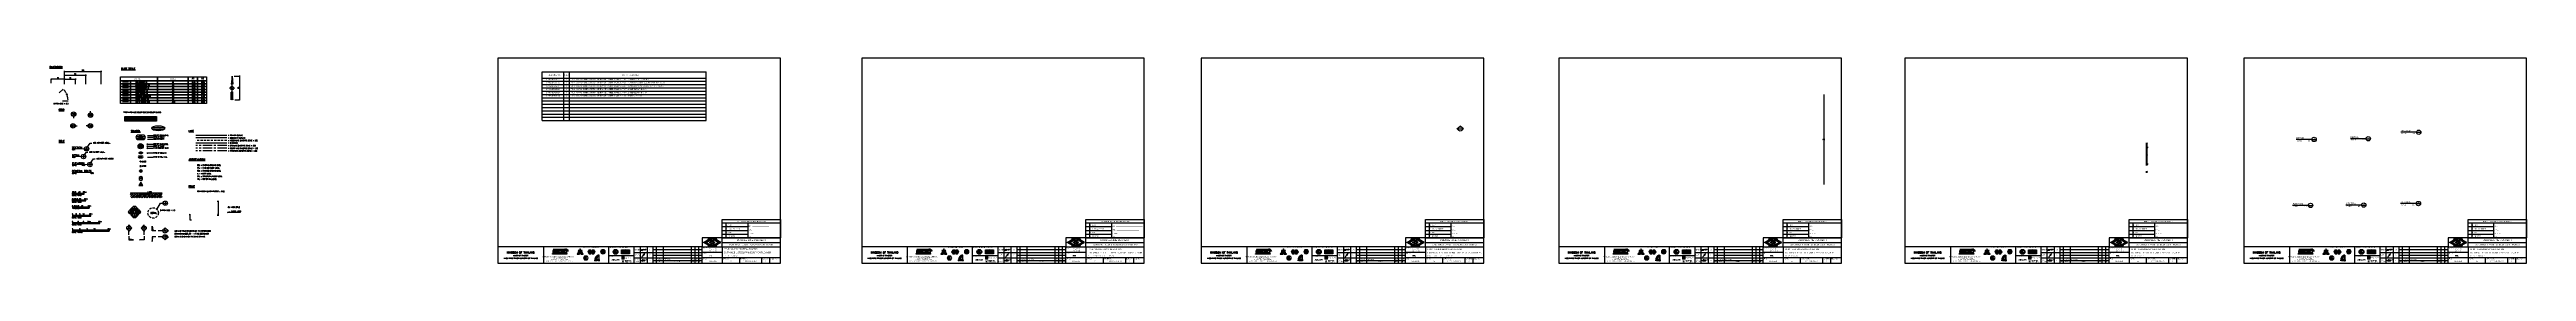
# Paper-space layout 'Layout1' of a CAD drawing. Header units: millimetres. Extents: x -2184 to 4608, y 15 to 580.
# The model-space entities are those that its viewports show. They can reach past a viewport. Long polylines and large blocks are cut down to what shows.
import ezdxf
from ezdxf.enums import TextEntityAlignment as Align

# ---------------------------------------------------------------- set-up
doc = ezdxf.new("R2010")
doc.units = ezdxf.units.MM
for name, pattern in [('CENTER', [2, 1.25, -0.25, 0.25, -0.25]), ('HIDDEN', [0.375, 0.25, -0.125]), ('XKITLINE00', [0]), ('XKITLINE02', [4, 2, -2])]:
    doc.linetypes.add(name, pattern=pattern)
doc.layers.get('DEFPOINTS').update_dxf_attribs({"color": 250})
for name, color, linetype in [('000 - EXISTING_DIM_MAIN_COLOR_251', 251, 'Continuous'), ('3', 7, 'Continuous'), ('ARROW', 8, 'Continuous'), ('CENTER LINE', 1, 'CENTER'), ('CVA-E2-P-OR00-TBKA1D$0$CVA-E2-P-OR00-TBKA1$0$CVA010-FRAME-LINE_2', 2, 'Continuous'), ('CVA-E2-P-OR00-TBKA1D$0$CVA-E2-P-OR00-TBKA1$0$CVA010-FRAME-LOGO', 7, 'Continuous'), ('CVA-E2-P-OR00-TBKA1D$0$CVA-E2-P-OR00-TBKA1$0$CVT010-FRAME-LINE_1', 1, 'Continuous'), ('CVA-E2-P-OR00-TBKA1D$0$CVA-E2-P-OR00-TBKA1$0$CVT010-FRAME-LINE_10', 10, 'Continuous'), ('CVA-E2-P-OR00-TBKA1D$0$CVA-E2-P-OR00-TBKA1$0$CVT010-FRAME-LINE_2', 2, 'Continuous'), ('CVA-E2-P-OR00-TBKA1D$0$CVA-E2-P-OR00-TBKA1$0$CVT010-FRAME-LINE_3', 3, 'Continuous'), ('CVA-E2-P-OR00-TBKA1D$0$CVA-E2-P-OR00-TBKA1$0$CVT010-FRAME-LINE_7', 7, 'Continuous'), ('CVA-E2-P-OR00-TBKA1D$0$CVA-E2-P-OR00-TBKA1$0$CVT010-FRAME-LOGO', 7, 'Continuous'), ('CVA-E2-P-OR00-TBKA1D$0$CVA-E2-P-OR00-TBKA1$0$CVT010-FRAME-TEXT_4', 4, 'Continuous'), ('CVA-E2-P-OR00-TBKA1D$0$CVA-E2-P-OR00-TBKA1$0$CVT010-FRAME-TEXT_8', 8, 'Continuous'), ('CVA-E2-P-OR00-TBKA1D$0$CVA-E2-P-OR00-TBKA1$0$PSTEXT', 1, 'Continuous'), ('CVA-E2-P-OR00-TBKA1D$0$CVA-E2-P-OR00-TBKA1$0$Xref-Title Block$0$7', 7, 'Continuous'), ('CVA010-FRAME-LINE_5', 5, 'Continuous'), ('CVA010-FRAME-TEXT_3', 3, 'Continuous'), ('CVA040-3', 3, 'Continuous'), ('CVA040-5', 5, 'Continuous'), ('CVT010-FRAME-LINE_2', 2, 'Continuous'), ('CVT010-FRAME-LINE_3', 3, 'Continuous'), ('CVT040_T', 3, 'Continuous'), ('DIM', 1, 'Continuous'), ('FRAME', 3, 'Continuous'), ('HIDDEN LINE', 1, 'HIDDEN'), ('KEY-ML', 2, 'Continuous'), ('MATCH LINE', 4, 'CENTER'), ('PSTEXT', 1, 'Continuous'), ('signature', 170, 'Continuous'), ('Stan-Dim', 8, 'Continuous'), ('Stan-Hatch', 250, 'Continuous'), ('STRUCTURE', 4, 'Continuous')]:
    doc.layers.add(name, color=color, linetype=linetype)
doc.layers.add('000 - EXISTING_STEEL-STRUCTURE_DEF_SUB', color=250, linetype='Continuous', plot=False)
doc.layers.add('Text', color=3, linetype='Continuous', lineweight=0)
doc.layers.get('DEFPOINTS').off()
doc.styles.add('100', font='romans.shx', dxfattribs={"height": 2.4})
doc.styles.add('Angsana', font='angsana.shx', dxfattribs={"width": 0.8})
doc.styles.add('ARIAL', font='arial.ttf')
doc.styles.add('CKST2.4', font='romans.shx', dxfattribs={"width": 0.8, "height": 2.4})
doc.styles.add('CVA-E2-P-OR00-TBKA1D$0$Arial', font='arial.ttf')
doc.styles.add('CVA-E2-P-OR00-TBKA1D$0$CVA-E2-P-OR00-TBKA1$0$A1-TITLE$0$ROMANT', font='romant.shx')
doc.styles.add('CVA-E2-P-OR00-TBKA1D$0$CVA-E2-P-OR00-TBKA1$0$Cordia2', font='cordia2.shx')
doc.styles.add('CVA-E2-P-OR00-TBKA1D$0$CVA-E2-P-OR00-TBKA1$0$TITLE1', font='tahoma.ttf')
doc.styles.add('p60', font='romans.shx', dxfattribs={"height": 1.5})
doc.styles.add('p80', font='romans.shx', dxfattribs={"height": 1.8})
doc.styles.add('RomanS', font='romans.shx', dxfattribs={"width": 0.8})
doc.styles.add('STYLE-STANDARD', font='SIMPLEX.SHX')
doc.dimstyles.new('Dim-Cen', dxfattribs={"dimtxt": 3, "dimasz": 1, "dimexe": 0, "dimexo": 2.5, "dimgap": 1.5, "dimtad": 1, "dimdec": 0, "dimzin": 1, "dimdsep": 46, "dimtxsty": 'RomanS', "dimblk": 'CEN1', "dimcen": 0.09, "dimclrd": 1, "dimclre": 250, "dimclrt": 3, "dimadec": 0, "dimazin": 0, "dimtfac": 1, "dimtdec": 0, "dimtofl": 0, "dimtmove": 2, "dimatfit": 3, "dimfxl": 1, "dimtfill": 1, "dimtfillclr": 256, "dimtolj": 1, "dimtzin": 0, "dimarcsym": 0})
doc.dimstyles.new('Dim-Cen-End', dxfattribs={"dimtxt": 3, "dimasz": 1, "dimexe": 0, "dimexo": 2.5, "dimgap": 1.5, "dimtad": 1, "dimdec": 0, "dimzin": 1, "dimdsep": 46, "dimtxsty": 'RomanS', "dimblk1": 'CEN1', "dimblk2": 'END', "dimsah": 1, "dimcen": 0.09, "dimclrd": 1, "dimclre": 250, "dimclrt": 3, "dimadec": 0, "dimazin": 0, "dimtfac": 1, "dimtdec": 0, "dimtofl": 0, "dimtmove": 2, "dimatfit": 3, "dimfxl": 1, "dimtfill": 1, "dimtfillclr": 256, "dimtolj": 1, "dimtzin": 0, "dimarcsym": 0})
doc.dimstyles.new('Dim-End', dxfattribs={"dimtxt": 3, "dimasz": 1, "dimexe": 0, "dimexo": 2.5, "dimgap": 1.5, "dimtad": 1, "dimdec": 0, "dimzin": 1, "dimdsep": 46, "dimtxsty": 'RomanS', "dimblk": 'END', "dimcen": 0.09, "dimclrd": 1, "dimclre": 250, "dimclrt": 3, "dimadec": 0, "dimazin": 0, "dimtfac": 1, "dimtdec": 0, "dimtofl": 0, "dimtmove": 2, "dimatfit": 3, "dimfxl": 1, "dimtfill": 1, "dimtfillclr": 256, "dimtolj": 1, "dimtzin": 0, "dimarcsym": 0})
doc.dimstyles.new('PEEA 50', dxfattribs={"dimtxt": 1.5, "dimasz": 0.75, "dimexe": 1, "dimexo": 1, "dimgap": 0.5, "dimtad": 1, "dimtoh": 1, "dimdec": 0, "dimlfac": 50, "dimzin": 0, "dimdsep": 46, "dimtxsty": 'p60', "dimblk1": 'ARROW', "dimblk2": 'ARROW', "dimsah": 1, "dimcen": 0, "dimclrd": 8, "dimclre": 8, "dimclrt": 2, "dimadec": 0, "dimazin": 0, "dimtfac": 1, "dimtdec": 0, "dimtofl": 0, "dimtmove": 2, "dimatfit": 3, "dimldrblk": 'ARROW', "dimfxl": 1, "dimtolj": 1, "dimtzin": 0, "dimarcsym": 0})
pattern_1 = [(45, (0, -24.561142), (-0.0176776695, 0.0176776695), [])]

# ---------------------------------------------------------------- blocks, each defined once
blk = doc.blocks.new('CEN1')
at = {"color": 1}
for p, q in [((1.5, 0), (-1.5, 0)), ((0, 1.5), (0, -1.5))]:
    blk.add_line(p, q, dxfattribs=at)
at = {"color": 3}
blk.add_circle((0, 0), 0.75, dxfattribs=at)
blk = doc.blocks.new('*D2928')
at = {"layer": 'DIM', "color": 250, "lineweight": -2, "transparency": 16777216}
for p, q in [((-2142.9, 507.9), (-2142.9, 542.9)), ((-2042.9, 507.9), (-2042.9, 542.9))]:
    blk.add_line(p, q, dxfattribs=at)
at = {"layer": 'DIM', "color": 1, "lineweight": -2, "transparency": 16777216}
blk.add_line((-2141.9, 542.9), (-2043.9, 542.9), dxfattribs=at)
at = {"layer": 'DIM', "color": 1, "lineweight": -2, "transparency": 16777216, "rotation": 180}
blk.add_blockref('CEN1', (-2142.9, 542.9), dxfattribs=at)
at = {"layer": 'DIM', "color": 1, "lineweight": -2, "transparency": 16777216}
blk.add_blockref('CEN1', (-2042.9, 542.9), dxfattribs=at)
at = {"layer": 'DIM', "color": 3, "transparency": 16777216, "insert": (-2092.9, 545.9), "char_height": 3, "attachment_point": 5, "style": 'RomanS', "bg_fill": 3, "box_fill_scale": 1.1, "bg_fill_color": 256, "bg_fill_true_color": 13158600, "bg_fill_transparency": 0}
blk.add_mtext('\\A1;100', dxfattribs=at)
blk = doc.blocks.new('END')
at = {"color": 1}
for p, q in [((1.5, 0), (-1.5, 0)), ((0, 1.5), (0, -1.5))]:
    blk.add_line(p, q, dxfattribs=at)
at = {"color": 3}
blk.add_line((-0.8, -0.8), (0.8, 0.8), dxfattribs=at)
blk = doc.blocks.new('*D2929')
at = {"layer": 'DIM', "color": 250, "lineweight": -2, "transparency": 16777216}
for p, q in [((-2142.9, 507.9), (-2142.9, 532.3)), ((-2084.8, 507.9), (-2084.8, 532.3))]:
    blk.add_line(p, q, dxfattribs=at)
at = {"layer": 'DIM', "color": 1, "lineweight": -2, "transparency": 16777216}
blk.add_line((-2141.9, 532.3), (-2085.8, 532.3), dxfattribs=at)
at = {"layer": 'DIM', "color": 1, "lineweight": -2, "transparency": 16777216, "rotation": 180}
blk.add_blockref('END', (-2142.9, 532.3), dxfattribs=at)
at = {"layer": 'DIM', "color": 1, "lineweight": -2, "transparency": 16777216}
blk.add_blockref('END', (-2084.8, 532.3), dxfattribs=at)
at = {"layer": 'DIM', "color": 3, "transparency": 16777216, "insert": (-2113.8, 535.3), "char_height": 3, "attachment_point": 5, "style": 'RomanS', "bg_fill": 3, "box_fill_scale": 1.1, "bg_fill_color": 256, "bg_fill_true_color": 13158600, "bg_fill_transparency": 0}
blk.add_mtext('\\A1;58', dxfattribs=at)
blk = doc.blocks.new('*D2930')
at = {"layer": 'DIM', "color": 250, "lineweight": -2, "transparency": 16777216}
for p, q in [((-2142.9, 507.9), (-2142.9, 521.3)), ((-2112.6, 507.9), (-2112.6, 521.3))]:
    blk.add_line(p, q, dxfattribs=at)
at = {"layer": 'DIM', "color": 1, "lineweight": -2, "transparency": 16777216}
blk.add_line((-2141.9, 521.3), (-2113.6, 521.3), dxfattribs=at)
at = {"layer": 'DIM', "color": 1, "lineweight": -2, "transparency": 16777216, "rotation": 180}
blk.add_blockref('CEN1', (-2142.9, 521.3), dxfattribs=at)
at = {"layer": 'DIM', "color": 1, "lineweight": -2, "transparency": 16777216}
blk.add_blockref('END', (-2112.6, 521.3), dxfattribs=at)
at = {"layer": 'DIM', "color": 3, "transparency": 16777216, "insert": (-2127.7, 524.4), "char_height": 3, "attachment_point": 5, "style": 'RomanS', "bg_fill": 3, "box_fill_scale": 1.1, "bg_fill_color": 256, "bg_fill_true_color": 13158600, "bg_fill_transparency": 0}
blk.add_mtext('\\A1;30', dxfattribs=at)
blk = doc.blocks.new('*X2916')
at = {"color": 0}
for p, q in [((35030, 26590), (35045, 26605)), ((35030, 26590), (35045, 26605)), ((35030, 26590), (35045, 26605)), ((35030, 26590), (35045, 26605)), ((35030, 26590), (35045, 26605)), ((35030, 26590), (35045, 26605)), ((35030, 26590), (35045, 26605)), ((35030, 26590), (35045, 26605)), ((35030, 26590), (35045, 26605)), ((35030, 26590), (35045, 26605)), ((35030, 26590), (35045, 26605)), ((35030, 26591), (35045, 26605)), ((35030, 26591), (35044, 26605)), ((35030, 26591), (35044, 26605)), ((35030, 26591), (35044, 26605)), ((35030, 26591), (35044, 26605)), ((35030, 26591), (35044, 26605)), ((35030, 26591), (35044, 26605)), ((35030, 26591), (35044, 26605)), ((35030, 26591), (35044, 26605)), ((35030, 26591), (35044, 26605)), ((35030, 26591), (35044, 26605)), ((35030, 26592), (35043, 26605)), ((35030, 26592), (35043, 26605)), ((35030, 26592), (35043, 26605)), ((35030, 26592), (35043, 26605)), ((35030, 26592), (35043, 26605)), ((35030, 26592), (35043, 26605)), ((35030, 26592), (35043, 26605)), ((35030, 26592), (35043, 26605)), ((35030, 26592), (35043, 26605)), ((35030, 26592), (35043, 26605)), ((35030, 26593), (35042, 26605)), ((35030, 26593), (35042, 26605)), ((35030, 26593), (35042, 26605)), ((35030, 26593), (35042, 26605)), ((35030, 26593), (35042, 26605)), ((35030, 26593), (35042, 26605)), ((35030, 26593), (35042, 26605)), ((35030, 26593), (35042, 26605)), ((35030, 26593), (35042, 26605)), ((35030, 26594), (35041, 26605)), ((35030, 26594), (35041, 26605)), ((35030, 26594), (35041, 26605)), ((35030, 26594), (35041, 26605)), ((35030, 26594), (35041, 26605)), ((35030, 26594), (35041, 26605)), ((35030, 26594), (35041, 26605)), ((35030, 26594), (35041, 26605)), ((35030, 26594), (35041, 26605)), ((35030, 26595), (35040, 26605)), ((35030, 26595), (35040, 26605)), ((35030, 26595), (35040, 26605)), ((35035, 26590), (35030, 26595)), ((35035, 26590), (35030, 26595)), ((35035, 26590), (35030, 26595)), ((35035, 26590), (35030, 26595)), ((35035, 26590), (35030, 26595)), ((35035, 26590), (35030, 26595)), ((35035, 26590), (35030, 26595)), ((35035, 26590), (35030, 26594)), ((35034, 26590), (35030, 26594)), ((35034, 26590), (35030, 26594)), ((35034, 26590), (35030, 26594)), ((35034, 26590), (35030, 26594)), ((35034, 26590), (35030, 26594)), ((35034, 26590), (35030, 26594)), ((35034, 26590), (35030, 26594)), ((35034, 26590), (35030, 26594)), ((35034, 26590), (35030, 26594)), ((35034, 26590), (35030, 26594)), ((35034, 26590), (35030, 26594)), ((35033, 26590), (35030, 26594)), ((35033, 26590), (35030, 26594)), ((35033, 26590), (35030, 26593)), ((35033, 26590), (35030, 26593)), ((35033, 26590), (35030, 26593)), ((35033, 26590), (35030, 26593)), ((35033, 26590), (35030, 26593)), ((35033, 26590), (35030, 26593)), ((35033, 26590), (35030, 26593)), ((35033, 26590), (35030, 26593)), ((35033, 26590), (35030, 26593)), ((35032, 26590), (35030, 26593)), ((35032, 26590), (35030, 26593)), ((35032, 26590), (35030, 26593)), ((35032, 26590), (35030, 26593)), ((35032, 26590), (35030, 26592)), ((35032, 26590), (35030, 26592)), ((35032, 26590), (35030, 26592)), ((35032, 26590), (35030, 26592)), ((35032, 26590), (35030, 26592)), ((35032, 26590), (35030, 26592)), ((35032, 26590), (35030, 26592)), ((35032, 26590), (35030, 26592)), ((35031, 26590), (35030, 26592)), ((35031, 26590), (35030, 26592)), ((35031, 26590), (35030, 26592)), ((35031, 26590), (35030, 26592)), ((35031, 26590), (35030, 26592)), ((35031, 26590), (35030, 26591)), ((35031, 26590), (35030, 26591)), ((35031, 26590), (35030, 26591)), ((35031, 26590), (35030, 26591)), ((35031, 26590), (35030, 26591)), ((35031, 26590), (35030, 26591)), ((35030, 26590), (35030, 26591)), ((35030, 26590), (35030, 26591)), ((35030, 26590), (35030, 26591)), ((35030, 26590), (35030, 26591)), ((35030, 26590), (35030, 26591)), ((35030, 26590), (35030, 26591)), ((35030, 26590), (35030, 26590)), ((35030, 26590), (35030, 26590)), ((35031, 26595), (35040, 26605)), ((35031, 26590), (35045, 26604)), ((35031, 26590), (35045, 26604)), ((35031, 26590), (35045, 26604)), ((35031, 26590), (35045, 26604)), ((35031, 26590), (35045, 26604)), ((35031, 26590), (35045, 26604)), ((35031, 26590), (35045, 26604)), ((35031, 26590), (35045, 26604)), ((35031, 26590), (35045, 26604)), ((35031, 26590), (35045, 26604)), ((35031, 26590), (35045, 26604)), ((35031, 26595), (35040, 26604)), ((35031, 26595), (35040, 26604)), ((35031, 26595), (35040, 26604)), ((35031, 26596), (35039, 26604)), ((35031, 26596), (35039, 26604)), ((35031, 26596), (35039, 26604)), ((35031, 26596), (35039, 26604)), ((35031, 26596), (35039, 26604)), ((35031, 26596), (35039, 26604)), ((35031, 26596), (35039, 26604)), ((35031, 26597), (35038, 26604)), ((35031, 26597), (35038, 26604)), ((35031, 26597), (35038, 26604)), ((35031, 26597), (35038, 26604)), ((35039, 26590), (35031, 26597)), ((35038, 26590), (35031, 26597)), ((35038, 26590), (35031, 26597)), ((35038, 26590), (35031, 26597)), ((35038, 26590), (35031, 26597)), ((35038, 26590), (35031, 26597)), ((35038, 26590), (35031, 26597)), ((35038, 26590), (35031, 26597)), ((35038, 26590), (35031, 26597)), ((35038, 26590), (35031, 26597)), ((35038, 26590), (35031, 26597)), ((35038, 26590), (35031, 26597)), ((35037, 26590), (35031, 26597)), ((35037, 26590), (35031, 26597)), ((35037, 26590), (35031, 26596)), ((35037, 26590), (35031, 26596)), ((35037, 26590), (35031, 26596)), ((35037, 26590), (35031, 26596)), ((35037, 26590), (35031, 26596)), ((35037, 26590), (35031, 26596)), ((35037, 26590), (35031, 26596)), ((35037, 26590), (35031, 26596)), ((35037, 26590), (35031, 26596)), ((35036, 26590), (35031, 26596)), ((35036, 26590), (35031, 26596)), ((35036, 26590), (35031, 26596)), ((35036, 26590), (35031, 26596)), ((35036, 26590), (35031, 26596)), ((35036, 26590), (35031, 26596)), ((35036, 26590), (35031, 26596)), ((35036, 26590), (35031, 26595)), ((35036, 26590), (35031, 26595)), ((35036, 26590), (35031, 26595)), ((35036, 26590), (35031, 26595)), ((35035, 26590), (35031, 26595)), ((35035, 26590), (35031, 26595)), ((35035, 26590), (35031, 26595)), ((35035, 26590), (35031, 26595)), ((35032, 26597), (35038, 26604)), ((35032, 26590), (35045, 26603)), ((35032, 26590), (35045, 26603)), ((35032, 26590), (35045, 26603)), ((35032, 26590), (35045, 26603)), ((35032, 26590), (35045, 26603)), ((35032, 26590), (35045, 26603)), ((35032, 26590), (35045, 26603)), ((35032, 26590), (35045, 26603)), ((35032, 26590), (35045, 26603)), ((35032, 26590), (35045, 26603)), ((35032, 26590), (35045, 26603)), ((35032, 26598), (35038, 26603)), ((35032, 26598), (35037, 26603)), ((35032, 26598), (35037, 26603)), ((35032, 26598), (35037, 26603)), ((35032, 26598), (35037, 26603)), ((35032, 26599), (35036, 26603)), ((35041, 26590), (35032, 26599)), ((35041, 26590), (35032, 26599)), ((35041, 26590), (35032, 26599)), ((35041, 26590), (35032, 26599)), ((35041, 26590), (35032, 26599)), ((35041, 26590), (35032, 26599)), ((35041, 26590), (35032, 26599)), ((35040, 26590), (35032, 26599)), ((35040, 26590), (35032, 26598)), ((35040, 26590), (35032, 26598)), ((35040, 26590), (35032, 26598)), ((35040, 26590), (35032, 26598)), ((35040, 26590), (35032, 26598)), ((35040, 26590), (35032, 26598)), ((35040, 26590), (35032, 26598)), ((35040, 26590), (35032, 26598)), ((35040, 26590), (35032, 26598)), ((35040, 26590), (35032, 26598)), ((35039, 26590), (35032, 26598)), ((35039, 26590), (35032, 26598)), ((35039, 26590), (35032, 26598)), ((35039, 26590), (35032, 26598)), ((35039, 26590), (35032, 26598)), ((35039, 26590), (35032, 26598)), ((35039, 26590), (35032, 26598)), ((35039, 26590), (35032, 26598)), ((35039, 26590), (35032, 26597)), ((35039, 26590), (35032, 26597)), ((35039, 26590), (35032, 26597)), ((35033, 26590), (35045, 26603)), ((35033, 26599), (35036, 26603)), ((35033, 26590), (35045, 26602)), ((35033, 26590), (35045, 26602)), ((35033, 26590), (35045, 26602)), ((35033, 26590), (35045, 26602)), ((35033, 26590), (35045, 26602)), ((35033, 26590), (35045, 26602)), ((35033, 26590), (35045, 26602)), ((35033, 26590), (35045, 26602)), ((35033, 26590), (35045, 26602)), ((35033, 26590), (35045, 26602)), ((35033, 26590), (35045, 26602)), ((35033, 26599), (35036, 26602)), ((35033, 26600), (35035, 26602)), ((35043, 26590), (35033, 26600)), ((35043, 26590), (35033, 26600)), ((35043, 26590), (35033, 26600)), ((35043, 26590), (35033, 26600)), ((35043, 26590), (35033, 26600)), ((35043, 26590), (35033, 26600)), ((35043, 26590), (35033, 26600)), ((35043, 26590), (35033, 26600)), ((35043, 26590), (35033, 26600)), ((35043, 26590), (35033, 26600)), ((35042, 26590), (35033, 26600)), ((35042, 26590), (35033, 26600)), ((35042, 26590), (35033, 26600)), ((35042, 26590), (35033, 26600)), ((35042, 26590), (35033, 26599)), ((35042, 26590), (35033, 26599)), ((35042, 26590), (35033, 26599)), ((35042, 26590), (35033, 26599)), ((35042, 26590), (35033, 26599)), ((35042, 26590), (35033, 26599)), ((35042, 26590), (35033, 26599)), ((35042, 26590), (35033, 26599)), ((35041, 26590), (35033, 26599)), ((35041, 26590), (35033, 26599)), ((35041, 26590), (35033, 26599)), ((35041, 26590), (35033, 26599)), ((35034, 26600), (35035, 26602)), ((35034, 26590), (35045, 26601)), ((35034, 26590), (35045, 26601)), ((35034, 26590), (35045, 26601)), ((35034, 26590), (35045, 26601)), ((35034, 26590), (35045, 26601)), ((35034, 26590), (35045, 26601)), ((35034, 26590), (35045, 26601)), ((35034, 26590), (35045, 26601)), ((35034, 26590), (35045, 26601)), ((35034, 26590), (35045, 26601)), ((35034, 26590), (35045, 26601)), ((35045, 26590), (35034, 26601)), ((35045, 26590), (35034, 26601)), ((35045, 26590), (35034, 26601)), ((35044, 26590), (35034, 26601)), ((35044, 26590), (35034, 26601)), ((35044, 26590), (35034, 26601)), ((35044, 26590), (35034, 26601)), ((35044, 26590), (35034, 26601)), ((35045, 26590), (35034, 26601)), ((35045, 26590), (35034, 26601)), ((35045, 26590), (35034, 26601)), ((35045, 26591), (35034, 26601)), ((35045, 26591), (35034, 26601)), ((35045, 26591), (35034, 26601)), ((35045, 26591), (35034, 26601)), ((35045, 26591), (35034, 26601)), ((35044, 26590), (35034, 26600)), ((35044, 26590), (35034, 26600)), ((35044, 26590), (35034, 26600)), ((35044, 26590), (35034, 26600)), ((35044, 26590), (35034, 26600)), ((35044, 26590), (35034, 26600)), ((35043, 26590), (35034, 26600)), ((35045, 26592), (35035, 26602)), ((35045, 26592), (35035, 26602)), ((35045, 26592), (35035, 26602)), ((35045, 26592), (35035, 26602)), ((35045, 26592), (35035, 26602)), ((35045, 26592), (35035, 26602)), ((35045, 26592), (35035, 26602)), ((35045, 26592), (35035, 26602)), ((35045, 26592), (35035, 26602)), ((35045, 26592), (35035, 26602)), ((35045, 26593), (35035, 26602)), ((35045, 26593), (35035, 26602)), ((35045, 26593), (35035, 26602)), ((35045, 26593), (35035, 26602)), ((35045, 26591), (35035, 26601)), ((35045, 26591), (35035, 26601)), ((35045, 26591), (35035, 26601)), ((35045, 26591), (35035, 26601)), ((35045, 26591), (35035, 26601)), ((35045, 26591), (35035, 26601)), ((35045, 26592), (35035, 26601)), ((35035, 26590), (35045, 26600)), ((35035, 26590), (35045, 26600)), ((35035, 26590), (35045, 26600)), ((35035, 26590), (35045, 26600)), ((35035, 26590), (35045, 26600)), ((35035, 26590), (35045, 26600)), ((35035, 26590), (35045, 26600)), ((35035, 26590), (35045, 26600)), ((35035, 26590), (35045, 26600)), ((35035, 26590), (35045, 26600)), ((35035, 26590), (35045, 26600)), ((35045, 26594), (35036, 26603)), ((35045, 26594), (35036, 26603)), ((35045, 26594), (35036, 26603)), ((35045, 26594), (35036, 26603)), ((35045, 26594), (35036, 26603)), ((35045, 26594), (35036, 26603)), ((35045, 26594), (35036, 26603)), ((35045, 26594), (35036, 26603)), ((35045, 26595), (35036, 26603)), ((35045, 26593), (35036, 26602)), ((35045, 26593), (35036, 26602)), ((35045, 26593), (35036, 26602)), ((35045, 26593), (35036, 26602)), ((35045, 26593), (35036, 26602)), ((35045, 26593), (35036, 26602)), ((35045, 26593), (35036, 26602)), ((35045, 26593), (35036, 26602)), ((35045, 26594), (35036, 26602)), ((35045, 26594), (35036, 26602)), ((35045, 26594), (35036, 26602)), ((35036, 26590), (35045, 26600)), ((35036, 26590), (35045, 26599)), ((35036, 26590), (35045, 26599)), ((35036, 26590), (35045, 26599)), ((35036, 26590), (35045, 26599)), ((35036, 26590), (35045, 26599)), ((35036, 26590), (35045, 26599)), ((35036, 26590), (35045, 26599)), ((35036, 26590), (35045, 26599)), ((35036, 26590), (35045, 26599)), ((35036, 26590), (35045, 26599)), ((35036, 26590), (35045, 26599)), ((35045, 26595), (35037, 26603)), ((35045, 26595), (35037, 26603)), ((35045, 26595), (35037, 26603)), ((35045, 26595), (35037, 26603)), ((35045, 26595), (35037, 26603)), ((35045, 26595), (35037, 26603)), ((35045, 26595), (35037, 26603)), ((35045, 26595), (35037, 26603)), ((35045, 26595), (35037, 26603)), ((35045, 26595), (35037, 26603)), ((35045, 26596), (35037, 26603)), ((35045, 26596), (35037, 26603)), ((35045, 26596), (35037, 26603)), ((35045, 26596), (35037, 26603)), ((35045, 26596), (35037, 26603)), ((35045, 26596), (35037, 26603)), ((35045, 26596), (35037, 26603)), ((35045, 26596), (35037, 26603)), ((35037, 26590), (35045, 26598)), ((35037, 26590), (35045, 26598)), ((35037, 26590), (35045, 26598)), ((35037, 26590), (35045, 26598)), ((35037, 26590), (35045, 26598)), ((35037, 26590), (35045, 26598)), ((35037, 26590), (35045, 26598)), ((35037, 26590), (35045, 26598)), ((35037, 26590), (35045, 26598)), ((35037, 26590), (35045, 26598)), ((35037, 26590), (35045, 26598)), ((35045, 26596), (35038, 26604)), ((35045, 26597), (35038, 26604)), ((35045, 26597), (35038, 26604)), ((35045, 26597), (35038, 26604)), ((35045, 26597), (35038, 26604)), ((35045, 26597), (35038, 26604)), ((35045, 26597), (35038, 26604)), ((35045, 26597), (35038, 26604)), ((35045, 26597), (35038, 26604)), ((35045, 26597), (35038, 26604)), ((35045, 26597), (35038, 26604)), ((35045, 26597), (35038, 26604)), ((35045, 26598), (35038, 26604)), ((35045, 26598), (35038, 26604)), ((35045, 26596), (35038, 26603)), ((35045, 26596), (35038, 26603)), ((35045, 26596), (35038, 26603)), ((35038, 26590), (35045, 26597)), ((35038, 26590), (35045, 26597)), ((35038, 26590), (35045, 26597)), ((35038, 26590), (35045, 26597)), ((35038, 26590), (35045, 26597)), ((35038, 26590), (35045, 26597)), ((35038, 26590), (35045, 26597)), ((35038, 26590), (35045, 26597)), ((35038, 26590), (35045, 26597)), ((35038, 26590), (35045, 26597)), ((35038, 26590), (35045, 26597)), ((35045, 26598), (35039, 26604)), ((35045, 26598), (35039, 26604)), ((35045, 26598), (35039, 26604)), ((35045, 26598), (35039, 26604)), ((35045, 26598), (35039, 26604)), ((35045, 26598), (35039, 26604)), ((35045, 26598), (35039, 26604)), ((35045, 26598), (35039, 26604)), ((35045, 26598), (35039, 26604)), ((35045, 26599), (35039, 26604)), ((35045, 26599), (35039, 26604)), ((35045, 26599), (35039, 26604)), ((35045, 26599), (35039, 26604)), ((35045, 26599), (35039, 26604)), ((35045, 26599), (35039, 26604)), ((35045, 26599), (35039, 26604)), ((35039, 26590), (35045, 26597)), ((35039, 26590), (35045, 26596)), ((35039, 26590), (35045, 26596)), ((35039, 26590), (35045, 26596)), ((35039, 26590), (35045, 26596)), ((35039, 26590), (35045, 26596)), ((35039, 26590), (35045, 26596)), ((35039, 26590), (35045, 26596)), ((35039, 26590), (35045, 26596)), ((35039, 26590), (35045, 26596)), ((35039, 26590), (35045, 26596)), ((35039, 26590), (35045, 26596)), ((35045, 26600), (35040, 26605)), ((35045, 26600), (35040, 26605)), ((35045, 26600), (35040, 26605)), ((35045, 26600), (35040, 26605)), ((35045, 26600), (35040, 26605)), ((35045, 26600), (35040, 26605)), ((35045, 26600), (35040, 26605)), ((35045, 26600), (35040, 26605)), ((35045, 26599), (35040, 26604)), ((35045, 26599), (35040, 26604)), ((35045, 26599), (35040, 26604)), ((35045, 26599), (35040, 26604)), ((35045, 26599), (35040, 26604)), ((35045, 26600), (35040, 26604)), ((35045, 26600), (35040, 26604)), ((35040, 26590), (35045, 26595)), ((35040, 26590), (35045, 26595)), ((35040, 26590), (35045, 26595)), ((35040, 26590), (35045, 26595)), ((35040, 26590), (35045, 26595)), ((35040, 26590), (35045, 26595)), ((35040, 26590), (35045, 26595)), ((35040, 26590), (35045, 26595)), ((35040, 26590), (35045, 26595)), ((35040, 26590), (35045, 26595)), ((35040, 26590), (35045, 26595)), ((35045, 26600), (35041, 26605)), ((35045, 26601), (35041, 26605)), ((35045, 26601), (35041, 26605)), ((35045, 26601), (35041, 26605)), ((35045, 26601), (35041, 26605)), ((35045, 26601), (35041, 26605)), ((35045, 26601), (35041, 26605)), ((35045, 26601), (35041, 26605)), ((35045, 26601), (35041, 26605)), ((35045, 26601), (35041, 26605)), ((35045, 26601), (35041, 26605)), ((35045, 26601), (35041, 26605)), ((35045, 26602), (35041, 26605)), ((35045, 26602), (35041, 26605)), ((35041, 26590), (35045, 26594)), ((35041, 26590), (35045, 26594)), ((35041, 26590), (35045, 26594)), ((35041, 26590), (35045, 26594)), ((35041, 26590), (35045, 26594)), ((35041, 26590), (35045, 26594)), ((35041, 26590), (35045, 26594)), ((35041, 26590), (35045, 26594)), ((35041, 26590), (35045, 26594)), ((35041, 26590), (35045, 26594)), ((35041, 26590), (35045, 26594)), ((35045, 26602), (35042, 26605)), ((35045, 26602), (35042, 26605)), ((35045, 26602), (35042, 26605)), ((35045, 26602), (35042, 26605)), ((35045, 26602), (35042, 26605)), ((35045, 26602), (35042, 26605)), ((35045, 26602), (35042, 26605)), ((35045, 26602), (35042, 26605)), ((35045, 26602), (35042, 26605)), ((35045, 26602), (35042, 26605)), ((35045, 26603), (35042, 26605)), ((35045, 26603), (35042, 26605)), ((35045, 26603), (35042, 26605)), ((35045, 26603), (35042, 26605)), ((35042, 26590), (35045, 26594)), ((35042, 26590), (35045, 26593)), ((35042, 26590), (35045, 26593)), ((35042, 26590), (35045, 26593)), ((35042, 26590), (35045, 26593)), ((35042, 26590), (35045, 26593)), ((35042, 26590), (35045, 26593)), ((35042, 26590), (35045, 26593)), ((35042, 26590), (35045, 26593)), ((35042, 26590), (35045, 26593)), ((35042, 26590), (35045, 26593)), ((35042, 26590), (35045, 26593)), ((35045, 26603), (35043, 26605)), ((35045, 26603), (35043, 26605)), ((35045, 26603), (35043, 26605)), ((35045, 26603), (35043, 26605)), ((35045, 26603), (35043, 26605)), ((35045, 26603), (35043, 26605)), ((35045, 26603), (35043, 26605)), ((35045, 26604), (35043, 26605)), ((35045, 26604), (35043, 26605)), ((35045, 26604), (35043, 26605)), ((35045, 26604), (35043, 26605)), ((35045, 26604), (35043, 26605)), ((35043, 26590), (35045, 26592)), ((35043, 26590), (35045, 26592)), ((35043, 26590), (35045, 26592)), ((35043, 26590), (35045, 26592)), ((35043, 26590), (35045, 26592)), ((35043, 26590), (35045, 26592)), ((35043, 26590), (35045, 26592)), ((35043, 26590), (35045, 26592)), ((35043, 26590), (35045, 26592)), ((35043, 26590), (35045, 26592)), ((35043, 26590), (35045, 26592)), ((35045, 26604), (35044, 26605)), ((35045, 26604), (35044, 26605)), ((35045, 26604), (35044, 26605)), ((35045, 26604), (35044, 26605)), ((35045, 26604), (35044, 26605)), ((35045, 26604), (35044, 26605)), ((35045, 26605), (35044, 26605)), ((35045, 26605), (35044, 26605)), ((35045, 26605), (35044, 26605)), ((35045, 26605), (35044, 26605)), ((35045, 26605), (35044, 26605)), ((35045, 26605), (35044, 26605)), ((35044, 26590), (35045, 26591)), ((35044, 26590), (35045, 26591)), ((35044, 26590), (35045, 26591)), ((35044, 26590), (35045, 26591)), ((35044, 26590), (35045, 26591)), ((35044, 26590), (35045, 26591)), ((35044, 26590), (35045, 26591)), ((35044, 26590), (35045, 26591)), ((35044, 26590), (35045, 26591)), ((35044, 26590), (35045, 26591)), ((35044, 26590), (35045, 26591)), ((35045, 26605), (35045, 26605)), ((35045, 26605), (35045, 26605)), ((35045, 26605), (35045, 26605)), ((35045, 26590), (35045, 26590)), ((35045, 26590), (35045, 26590)), ((35045, 26590), (35045, 26590)), ((35045, 26590), (35045, 26590)), ((35045, 26590), (35045, 26590)), ((35045, 26590), (35045, 26590)), ((35045, 26590), (35045, 26590)), ((35045, 26590), (35045, 26590)), ((35045, 26590), (35045, 26590)), ((35045, 26590), (35045, 26590)), ((35045, 26590), (35045, 26590)), ((35045, 26590), (35046, 26590)), ((35045, 26589), (35046, 26590)), ((35045, 26589), (35046, 26590)), ((35045, 26589), (35046, 26590)), ((35045, 26589), (35046, 26590)), ((35045, 26589), (35046, 26590)), ((35045, 26589), (35046, 26590)), ((35045, 26589), (35046, 26590)), ((35045, 26589), (35046, 26590)), ((35045, 26589), (35046, 26590)), ((35045, 26589), (35046, 26590)), ((35045, 26589), (35046, 26590)), ((35045, 26588), (35047, 26590)), ((35045, 26588), (35047, 26590)), ((35045, 26588), (35047, 26590)), ((35045, 26588), (35047, 26590)), ((35045, 26588), (35047, 26590)), ((35045, 26588), (35047, 26590)), ((35045, 26588), (35047, 26590)), ((35045, 26588), (35047, 26590)), ((35045, 26588), (35047, 26590)), ((35045, 26588), (35047, 26590)), ((35045, 26588), (35047, 26590)), ((35045, 26587), (35048, 26590)), ((35045, 26587), (35048, 26590)), ((35045, 26587), (35048, 26590)), ((35045, 26587), (35048, 26590)), ((35045, 26587), (35048, 26590)), ((35045, 26587), (35048, 26590)), ((35045, 26587), (35048, 26590)), ((35045, 26587), (35048, 26590)), ((35045, 26587), (35048, 26590)), ((35045, 26587), (35048, 26590)), ((35045, 26587), (35048, 26590)), ((35045, 26587), (35049, 26590)), ((35045, 26586), (35049, 26590)), ((35045, 26586), (35049, 26590)), ((35045, 26586), (35049, 26590)), ((35045, 26586), (35049, 26590)), ((35045, 26586), (35049, 26590)), ((35045, 26586), (35049, 26590)), ((35045, 26586), (35049, 26590)), ((35045, 26586), (35049, 26590)), ((35045, 26586), (35049, 26590)), ((35045, 26586), (35049, 26590)), ((35045, 26586), (35049, 26590)), ((35045, 26585), (35050, 26590)), ((35045, 26585), (35050, 26590)), ((35045, 26585), (35050, 26590)), ((35045, 26585), (35050, 26590)), ((35045, 26585), (35050, 26590)), ((35045, 26585), (35050, 26590)), ((35045, 26585), (35050, 26590)), ((35045, 26585), (35050, 26590)), ((35045, 26585), (35050, 26590)), ((35045, 26585), (35050, 26590)), ((35045, 26585), (35050, 26590)), ((35045, 26584), (35051, 26590)), ((35045, 26584), (35051, 26590)), ((35045, 26584), (35051, 26590)), ((35045, 26584), (35051, 26590)), ((35045, 26584), (35051, 26590)), ((35045, 26584), (35051, 26590)), ((35045, 26584), (35051, 26590)), ((35045, 26584), (35051, 26590)), ((35045, 26584), (35051, 26590)), ((35045, 26584), (35051, 26590)), ((35045, 26584), (35051, 26590)), ((35045, 26584), (35052, 26590)), ((35045, 26583), (35052, 26590)), ((35045, 26583), (35052, 26590)), ((35045, 26583), (35052, 26590)), ((35045, 26583), (35052, 26590)), ((35045, 26583), (35052, 26590)), ((35045, 26583), (35052, 26590)), ((35045, 26583), (35052, 26590)), ((35045, 26583), (35052, 26590)), ((35045, 26583), (35052, 26590)), ((35045, 26583), (35052, 26590)), ((35045, 26583), (35052, 26590)), ((35045, 26582), (35053, 26590)), ((35045, 26582), (35053, 26590)), ((35045, 26582), (35053, 26590)), ((35045, 26582), (35053, 26590)), ((35045, 26582), (35053, 26590)), ((35045, 26582), (35053, 26590)), ((35045, 26582), (35053, 26590)), ((35045, 26582), (35053, 26590)), ((35045, 26582), (35053, 26590)), ((35045, 26582), (35053, 26590)), ((35045, 26582), (35053, 26590)), ((35045, 26581), (35054, 26590)), ((35045, 26581), (35054, 26590)), ((35045, 26581), (35054, 26590)), ((35045, 26581), (35054, 26590)), ((35045, 26581), (35054, 26590)), ((35045, 26581), (35054, 26590)), ((35045, 26581), (35054, 26590)), ((35045, 26581), (35054, 26590)), ((35045, 26581), (35054, 26590)), ((35045, 26581), (35054, 26590)), ((35045, 26581), (35054, 26590)), ((35045, 26581), (35055, 26590)), ((35045, 26580), (35055, 26590)), ((35045, 26580), (35055, 26590)), ((35045, 26580), (35055, 26590)), ((35045, 26580), (35055, 26590)), ((35045, 26580), (35055, 26590)), ((35045, 26580), (35055, 26590)), ((35045, 26580), (35055, 26590)), ((35045, 26580), (35055, 26590)), ((35045, 26580), (35055, 26590)), ((35045, 26580), (35055, 26590)), ((35045, 26580), (35055, 26590)), ((35045, 26579), (35056, 26590)), ((35045, 26579), (35056, 26590)), ((35045, 26579), (35056, 26590)), ((35045, 26579), (35056, 26590)), ((35045, 26579), (35056, 26590)), ((35045, 26579), (35056, 26590)), ((35045, 26579), (35056, 26590)), ((35045, 26579), (35056, 26590)), ((35045, 26579), (35056, 26590)), ((35045, 26579), (35056, 26590)), ((35045, 26579), (35056, 26590)), ((35045, 26578), (35057, 26590)), ((35045, 26578), (35057, 26590)), ((35045, 26578), (35057, 26590)), ((35045, 26578), (35057, 26590)), ((35045, 26578), (35057, 26590)), ((35045, 26578), (35057, 26590)), ((35045, 26578), (35057, 26590)), ((35045, 26578), (35057, 26590)), ((35045, 26578), (35057, 26590)), ((35045, 26578), (35057, 26590)), ((35045, 26578), (35057, 26590)), ((35045, 26577), (35058, 26590)), ((35045, 26577), (35058, 26590)), ((35045, 26577), (35058, 26590)), ((35045, 26577), (35058, 26590)), ((35045, 26577), (35058, 26590)), ((35045, 26577), (35058, 26590)), ((35045, 26577), (35058, 26590)), ((35045, 26577), (35058, 26590)), ((35045, 26577), (35058, 26590)), ((35045, 26577), (35058, 26590)), ((35045, 26577), (35058, 26590)), ((35045, 26577), (35058, 26590)), ((35045, 26576), (35059, 26590)), ((35045, 26576), (35059, 26590)), ((35045, 26576), (35059, 26590)), ((35045, 26576), (35059, 26590)), ((35045, 26576), (35059, 26590)), ((35045, 26576), (35059, 26590)), ((35045, 26576), (35059, 26590)), ((35045, 26576), (35059, 26590)), ((35045, 26576), (35059, 26590)), ((35045, 26576), (35059, 26590)), ((35045, 26576), (35059, 26590)), ((35045, 26575), (35060, 26590)), ((35045, 26575), (35060, 26590)), ((35045, 26575), (35060, 26590)), ((35045, 26575), (35060, 26590)), ((35045, 26575), (35060, 26590)), ((35045, 26575), (35060, 26590)), ((35045, 26575), (35060, 26590)), ((35045, 26575), (35060, 26590)), ((35045, 26575), (35060, 26590)), ((35045, 26575), (35060, 26590)), ((35045, 26575), (35060, 26590)), ((35055, 26580), (35045, 26590)), ((35055, 26580), (35045, 26590)), ((35055, 26580), (35045, 26590)), ((35055, 26580), (35045, 26590)), ((35055, 26579), (35045, 26590)), ((35055, 26579), (35045, 26590)), ((35055, 26579), (35045, 26590)), ((35055, 26579), (35045, 26590)), ((35055, 26580), (35045, 26590)), ((35055, 26580), (35045, 26590)), ((35055, 26580), (35045, 26590)), ((35056, 26580), (35045, 26590)), ((35056, 26580), (35045, 26590)), ((35056, 26580), (35045, 26590)), ((35056, 26580), (35045, 26590)), ((35056, 26580), (35045, 26590)), ((35056, 26580), (35045, 26590)), ((35055, 26579), (35045, 26589)), ((35055, 26579), (35045, 26589)), ((35055, 26579), (35045, 26589)), ((35055, 26579), (35045, 26589)), ((35055, 26579), (35045, 26589)), ((35055, 26579), (35045, 26589)), ((35055, 26579), (35045, 26589)), ((35055, 26579), (35045, 26589)), ((35055, 26579), (35045, 26589)), ((35055, 26579), (35045, 26589)), ((35054, 26579), (35045, 26589)), ((35054, 26579), (35045, 26589)), ((35054, 26579), (35045, 26588)), ((35054, 26579), (35045, 26588)), ((35054, 26579), (35045, 26588)), ((35054, 26579), (35045, 26588)), ((35054, 26579), (35045, 26588)), ((35054, 26579), (35045, 26588)), ((35054, 26579), (35045, 26588)), ((35054, 26579), (35045, 26588)), ((35054, 26578), (35045, 26588)), ((35054, 26578), (35045, 26588)), ((35054, 26578), (35045, 26588)), ((35054, 26578), (35045, 26587)), ((35054, 26578), (35045, 26587)), ((35054, 26578), (35045, 26587)), ((35054, 26578), (35045, 26587)), ((35054, 26578), (35045, 26587)), ((35054, 26578), (35045, 26587)), ((35054, 26578), (35045, 26587)), ((35054, 26578), (35045, 26587)), ((35053, 26578), (35045, 26587)), ((35053, 26578), (35045, 26587)), ((35053, 26578), (35045, 26587)), ((35053, 26578), (35045, 26586)), ((35053, 26578), (35045, 26586)), ((35053, 26578), (35045, 26586)), ((35053, 26578), (35045, 26586)), ((35053, 26578), (35045, 26586)), ((35053, 26578), (35045, 26586)), ((35053, 26578), (35045, 26586)), ((35053, 26578), (35045, 26586)), ((35053, 26578), (35045, 26586)), ((35053, 26578), (35045, 26586)), ((35053, 26578), (35045, 26586)), ((35053, 26578), (35045, 26586)), ((35053, 26578), (35045, 26585)), ((35053, 26577), (35045, 26585)), ((35053, 26577), (35045, 26585)), ((35052, 26577), (35045, 26585)), ((35052, 26577), (35045, 26585)), ((35052, 26577), (35045, 26585)), ((35052, 26577), (35045, 26585)), ((35052, 26577), (35045, 26585)), ((35052, 26577), (35045, 26585)), ((35052, 26577), (35045, 26585)), ((35052, 26577), (35045, 26585)), ((35052, 26577), (35045, 26584)), ((35052, 26577), (35045, 26584)), ((35052, 26577), (35045, 26584)), ((35052, 26577), (35045, 26584)), ((35052, 26577), (35045, 26584)), ((35052, 26577), (35045, 26584)), ((35052, 26577), (35045, 26584)), ((35052, 26577), (35045, 26584)), ((35052, 26577), (35045, 26584)), ((35052, 26577), (35045, 26584)), ((35051, 26577), (35045, 26584)), ((35051, 26577), (35045, 26583)), ((35051, 26577), (35045, 26583)), ((35051, 26577), (35045, 26583)), ((35051, 26577), (35045, 26583)), ((35051, 26577), (35045, 26583)), ((35051, 26577), (35045, 26583)), ((35051, 26577), (35045, 26583)), ((35051, 26577), (35045, 26583)), ((35051, 26577), (35045, 26583)), ((35051, 26577), (35045, 26583)), ((35051, 26577), (35045, 26583)), ((35051, 26577), (35045, 26583)), ((35051, 26576), (35045, 26582)), ((35051, 26576), (35045, 26582)), ((35051, 26576), (35045, 26582)), ((35051, 26576), (35045, 26582)), ((35050, 26576), (35045, 26582)), ((35050, 26576), (35045, 26582)), ((35050, 26576), (35045, 26582)), ((35050, 26576), (35045, 26582)), ((35050, 26576), (35045, 26582)), ((35050, 26576), (35045, 26582)), ((35050, 26576), (35045, 26582)), ((35050, 26576), (35045, 26581)), ((35050, 26576), (35045, 26581)), ((35050, 26576), (35045, 26581)), ((35050, 26576), (35045, 26581)), ((35050, 26576), (35045, 26581)), ((35050, 26576), (35045, 26581)), ((35050, 26576), (35045, 26581)), ((35050, 26576), (35045, 26581)), ((35049, 26576), (35045, 26581)), ((35049, 26576), (35045, 26581)), ((35049, 26576), (35045, 26581)), ((35049, 26576), (35045, 26580)), ((35049, 26576), (35045, 26580)), ((35049, 26576), (35045, 26580)), ((35049, 26576), (35045, 26580)), ((35049, 26576), (35045, 26580)), ((35049, 26576), (35045, 26580)), ((35049, 26576), (35045, 26580)), ((35049, 26576), (35045, 26580)), ((35049, 26576), (35045, 26580)), ((35049, 26576), (35045, 26580)), ((35049, 26576), (35045, 26580)), ((35049, 26576), (35045, 26580)), ((35048, 26576), (35045, 26579)), ((35048, 26576), (35045, 26579)), ((35048, 26576), (35045, 26579)), ((35048, 26576), (35045, 26579)), ((35048, 26576), (35045, 26579)), ((35048, 26576), (35045, 26579)), ((35048, 26576), (35045, 26579)), ((35048, 26576), (35045, 26579)), ((35048, 26576), (35045, 26579)), ((35048, 26576), (35045, 26579)), ((35048, 26576), (35045, 26579)), ((35048, 26576), (35045, 26578)), ((35048, 26576), (35045, 26578)), ((35048, 26576), (35045, 26578)), ((35047, 26576), (35045, 26578)), ((35047, 26576), (35045, 26578)), ((35047, 26575), (35045, 26578)), ((35047, 26575), (35045, 26578)), ((35047, 26575), (35045, 26578)), ((35047, 26575), (35045, 26578)), ((35047, 26575), (35045, 26578)), ((35047, 26575), (35045, 26578)), ((35047, 26575), (35045, 26577)), ((35047, 26575), (35045, 26577)), ((35047, 26575), (35045, 26577)), ((35047, 26575), (35045, 26577)), ((35047, 26575), (35045, 26577)), ((35046, 26575), (35045, 26577)), ((35046, 26575), (35045, 26577)), ((35046, 26575), (35045, 26577)), ((35046, 26575), (35045, 26577)), ((35046, 26575), (35045, 26577)), ((35046, 26575), (35045, 26577)), ((35046, 26575), (35045, 26576)), ((35046, 26575), (35045, 26576)), ((35046, 26575), (35045, 26576)), ((35046, 26575), (35045, 26576)), ((35046, 26575), (35045, 26576)), ((35046, 26575), (35045, 26576)), ((35045, 26575), (35045, 26576)), ((35045, 26575), (35045, 26576)), ((35045, 26575), (35045, 26576)), ((35045, 26575), (35045, 26576)), ((35045, 26575), (35045, 26576)), ((35045, 26575), (35045, 26576)), ((35045, 26575), (35045, 26575)), ((35045, 26575), (35045, 26575)), ((35056, 26580), (35046, 26590)), ((35056, 26580), (35046, 26590)), ((35056, 26580), (35046, 26590)), ((35056, 26580), (35046, 26590)), ((35056, 26580), (35046, 26590)), ((35056, 26580), (35046, 26590)), ((35056, 26580), (35046, 26590)), ((35056, 26580), (35046, 26590)), ((35056, 26580), (35046, 26590)), ((35056, 26581), (35046, 26590)), ((35056, 26581), (35046, 26590)), ((35046, 26575), (35060, 26589)), ((35046, 26575), (35060, 26589)), ((35046, 26575), (35060, 26589)), ((35046, 26575), (35060, 26589)), ((35046, 26575), (35060, 26589)), ((35046, 26575), (35060, 26589)), ((35046, 26575), (35060, 26589)), ((35046, 26575), (35060, 26589)), ((35046, 26575), (35060, 26589)), ((35046, 26575), (35060, 26589)), ((35056, 26581), (35047, 26590)), ((35056, 26581), (35047, 26590)), ((35056, 26581), (35047, 26590)), ((35056, 26581), (35047, 26590)), ((35056, 26581), (35047, 26590)), ((35056, 26581), (35047, 26590)), ((35056, 26581), (35047, 26590)), ((35056, 26581), (35047, 26590)), ((35057, 26581), (35047, 26590)), ((35057, 26581), (35047, 26590)), ((35057, 26581), (35047, 26590)), ((35047, 26575), (35060, 26589)), ((35047, 26575), (35060, 26588)), ((35047, 26575), (35060, 26588)), ((35047, 26575), (35060, 26588)), ((35047, 26575), (35060, 26588)), ((35047, 26575), (35060, 26588)), ((35047, 26575), (35060, 26588)), ((35047, 26575), (35060, 26588)), ((35047, 26576), (35060, 26588)), ((35047, 26576), (35060, 26588)), ((35057, 26581), (35048, 26590)), ((35057, 26581), (35048, 26590)), ((35057, 26581), (35048, 26590)), ((35057, 26581), (35048, 26590)), ((35057, 26581), (35048, 26590)), ((35057, 26581), (35048, 26590)), ((35057, 26581), (35048, 26590)), ((35057, 26581), (35048, 26590)), ((35057, 26582), (35048, 26590)), ((35057, 26582), (35048, 26590)), ((35057, 26582), (35048, 26590)), ((35057, 26582), (35048, 26590)), ((35048, 26576), (35059, 26587)), ((35048, 26576), (35059, 26587)), ((35048, 26576), (35059, 26587)), ((35048, 26576), (35059, 26587)), ((35048, 26576), (35059, 26587)), ((35048, 26576), (35059, 26587)), ((35048, 26576), (35059, 26587)), ((35048, 26576), (35059, 26587)), ((35048, 26576), (35059, 26587)), ((35057, 26582), (35049, 26590)), ((35057, 26582), (35049, 26590)), ((35057, 26582), (35049, 26590)), ((35057, 26582), (35049, 26590)), ((35057, 26582), (35049, 26590)), ((35057, 26582), (35049, 26590)), ((35057, 26582), (35049, 26590)), ((35057, 26582), (35049, 26590)), ((35057, 26582), (35049, 26590)), ((35057, 26582), (35049, 26590)), ((35057, 26582), (35049, 26590)), ((35049, 26576), (35059, 26586)), ((35049, 26576), (35059, 26586)), ((35049, 26576), (35059, 26586)), ((35049, 26576), (35059, 26586)), ((35049, 26576), (35059, 26586)), ((35049, 26576), (35059, 26586)), ((35049, 26576), (35059, 26586)), ((35049, 26576), (35059, 26586)), ((35057, 26582), (35050, 26590)), ((35058, 26582), (35050, 26590)), ((35058, 26582), (35050, 26590)), ((35058, 26583), (35050, 26590)), ((35058, 26583), (35050, 26590)), ((35058, 26583), (35050, 26590)), ((35058, 26583), (35050, 26590)), ((35058, 26583), (35050, 26590)), ((35058, 26583), (35050, 26590)), ((35058, 26583), (35050, 26590)), ((35058, 26583), (35050, 26590)), ((35050, 26576), (35059, 26585)), ((35050, 26576), (35059, 26585)), ((35050, 26576), (35059, 26585)), ((35050, 26576), (35059, 26585)), ((35050, 26576), (35059, 26585)), ((35050, 26576), (35059, 26585)), ((35050, 26576), (35059, 26585)), ((35058, 26583), (35051, 26590)), ((35058, 26583), (35051, 26590)), ((35058, 26583), (35051, 26590)), ((35058, 26583), (35051, 26590)), ((35058, 26583), (35051, 26590)), ((35058, 26583), (35051, 26590)), ((35058, 26583), (35051, 26590)), ((35058, 26583), (35051, 26590)), ((35058, 26583), (35051, 26590)), ((35058, 26583), (35051, 26590)), ((35058, 26584), (35051, 26590)), ((35058, 26584), (35051, 26590)), ((35051, 26576), (35059, 26584)), ((35051, 26577), (35058, 26584)), ((35051, 26577), (35058, 26584)), ((35051, 26577), (35058, 26584)), ((35051, 26577), (35058, 26584)), ((35051, 26577), (35058, 26584)), ((35058, 26584), (35052, 26590)), ((35058, 26584), (35052, 26590)), ((35058, 26584), (35052, 26590)), ((35058, 26584), (35052, 26590)), ((35058, 26584), (35052, 26590)), ((35058, 26584), (35052, 26590)), ((35058, 26584), (35052, 26590)), ((35058, 26584), (35052, 26590)), ((35058, 26584), (35052, 26590)), ((35058, 26584), (35052, 26590)), ((35058, 26584), (35052, 26590)), ((35052, 26577), (35058, 26583)), ((35052, 26577), (35058, 26583)), ((35052, 26577), (35058, 26583)), ((35052, 26577), (35058, 26583)), ((35052, 26577), (35058, 26583)), ((35059, 26584), (35053, 26590)), ((35059, 26584), (35053, 26590)), ((35059, 26584), (35053, 26590)), ((35059, 26584), (35053, 26590)), ((35059, 26585), (35053, 26590)), ((35059, 26585), (35053, 26590)), ((35059, 26585), (35053, 26590)), ((35059, 26585), (35053, 26590)), ((35059, 26585), (35053, 26590)), ((35059, 26585), (35053, 26590)), ((35059, 26585), (35053, 26590)), ((35053, 26577), (35058, 26582)), ((35053, 26578), (35057, 26582)), ((35053, 26578), (35057, 26582)), ((35053, 26578), (35057, 26582)), ((35059, 26585), (35054, 26590)), ((35059, 26585), (35054, 26590)), ((35059, 26585), (35054, 26590)), ((35059, 26585), (35054, 26590)), ((35059, 26585), (35054, 26590)), ((35059, 26585), (35054, 26590)), ((35059, 26585), (35054, 26590)), ((35059, 26585), (35054, 26590)), ((35059, 26586), (35054, 26590)), ((35059, 26586), (35054, 26590)), ((35059, 26586), (35054, 26590)), ((35059, 26586), (35054, 26590)), ((35054, 26578), (35057, 26581)), ((35054, 26579), (35056, 26581)), ((35059, 26586), (35055, 26590)), ((35059, 26586), (35055, 26590)), ((35059, 26586), (35055, 26590)), ((35059, 26586), (35055, 26590)), ((35059, 26586), (35055, 26590)), ((35059, 26586), (35055, 26590)), ((35059, 26586), (35055, 26590)), ((35059, 26586), (35055, 26590)), ((35059, 26586), (35055, 26590)), ((35059, 26586), (35055, 26590)), ((35059, 26586), (35055, 26590)), ((35055, 26579), (35056, 26580)), ((35059, 26587), (35056, 26590)), ((35059, 26587), (35056, 26590)), ((35059, 26587), (35056, 26590)), ((35059, 26587), (35056, 26590)), ((35059, 26587), (35056, 26590)), ((35059, 26587), (35056, 26590)), ((35059, 26587), (35056, 26590)), ((35059, 26587), (35056, 26590)), ((35059, 26587), (35056, 26590)), ((35059, 26587), (35056, 26590)), ((35059, 26587), (35056, 26590)), ((35059, 26587), (35057, 26590)), ((35059, 26587), (35057, 26590)), ((35059, 26587), (35057, 26590)), ((35060, 26588), (35057, 26590)), ((35060, 26588), (35057, 26590)), ((35060, 26588), (35057, 26590)), ((35060, 26588), (35057, 26590)), ((35060, 26588), (35057, 26590)), ((35060, 26588), (35057, 26590)), ((35060, 26588), (35057, 26590)), ((35060, 26588), (35057, 26590)), ((35060, 26588), (35058, 26590)), ((35060, 26588), (35058, 26590)), ((35060, 26588), (35058, 26590)), ((35060, 26588), (35058, 26590)), ((35060, 26588), (35058, 26590)), ((35060, 26589), (35058, 26590)), ((35060, 26589), (35058, 26590)), ((35060, 26589), (35058, 26590)), ((35060, 26589), (35058, 26590)), ((35060, 26589), (35058, 26590)), ((35060, 26589), (35058, 26590)), ((35060, 26589), (35058, 26590)), ((35060, 26589), (35059, 26590)), ((35060, 26589), (35059, 26590)), ((35060, 26589), (35059, 26590)), ((35060, 26589), (35059, 26590)), ((35060, 26589), (35059, 26590)), ((35060, 26590), (35059, 26590)), ((35060, 26590), (35059, 26590)), ((35060, 26590), (35059, 26590)), ((35060, 26590), (35059, 26590)), ((35060, 26590), (35059, 26590)), ((35060, 26590), (35059, 26590)), ((35060, 26590), (35060, 26590)), ((35060, 26590), (35060, 26590)), ((35060, 26590), (35060, 26590))]:
    blk.add_line(p, q, dxfattribs=at)
blk = doc.blocks.new('*D2931')
at = {"layer": 'DIM', "color": 250, "lineweight": -2, "transparency": 16777216}
for p, q in [((-2179.3, 510.4), (-2179.3, 521.3)), ((-2142.9, 510.4), (-2142.9, 521.3))]:
    blk.add_line(p, q, dxfattribs=at)
at = {"layer": 'DIM', "color": 1, "lineweight": -2, "transparency": 16777216}
blk.add_line((-2143.9, 521.3), (-2178.3, 521.3), dxfattribs=at)
at = {"layer": 'DIM', "color": 1, "lineweight": -2, "transparency": 16777216, "rotation": 180}
blk.add_blockref('END', (-2179.3, 521.3), dxfattribs=at)
at = {"layer": 'DIM', "color": 1, "lineweight": -2, "transparency": 16777216}
blk.add_blockref('CEN1', (-2142.9, 521.3), dxfattribs=at)
at = {"layer": 'DIM', "color": 3, "transparency": 16777216, "insert": (-2161.1, 524.4), "char_height": 3, "attachment_point": 5, "style": 'RomanS', "bg_fill": 3, "box_fill_scale": 1.1, "bg_fill_color": 256, "bg_fill_true_color": 13158600, "bg_fill_transparency": 0}
blk.add_mtext('\\A1;36', dxfattribs=at)
blk = doc.blocks.new('*D2932')
at = {"layer": 'DIM', "color": 250, "lineweight": -2, "transparency": 16777216}
for p, q in [((-2157.5, 483.8), (-2147, 494.4)), ((-2149, 461.7), (-2133.4, 461.7))]:
    blk.add_line(p, q, dxfattribs=at)
at = {"layer": 'DIM', "color": 1, "lineweight": -2, "transparency": 16777216}
for start, end in [(28.0864, 41.28352), (3.71648, 16.9136)]:
    blk.add_arc((-2179.7, 461.7), 46.3, start, end, dxfattribs=at)
at = {"layer": 'DIM', "color": 1, "transparency": 16777216}
for points in [[(-2145.3, 491.9), (-2144.5, 492.6), (-2147, 494.4)], [(-2133, 464.7), (-2134, 464.7), (-2133.4, 461.7)]]:
    blk.add_solid(points, dxfattribs=at)
at = {"layer": 'DIM', "color": 3, "transparency": 16777216, "insert": (-2136.9, 479.4), "char_height": 3, "attachment_point": 5, "rotation": 292.5, "style": 'RomanS', "bg_fill": 3, "box_fill_scale": 1.1, "bg_fill_color": 256, "bg_fill_true_color": 13158600, "bg_fill_transparency": 0}
blk.add_mtext('\\A1;45°', dxfattribs=at)
blk = doc.blocks.new('*D2933')
at = {"layer": 'DIM', "color": 250, "lineweight": -2, "transparency": 16777216}
for p, q in [((-1678.1, 529.8), (-1663, 529.8)), ((-1676.1, 464.8), (-1663, 464.8))]:
    blk.add_line(p, q, dxfattribs=at)
at = {"layer": 'DIM', "color": 1, "lineweight": -2, "transparency": 16777216}
blk.add_line((-1663, 528.8), (-1663, 465.8), dxfattribs=at)
for p, rotation in [((-1663, 529.8), 90), ((-1663, 464.8), 270)]:
    blk.add_blockref('END', p, dxfattribs=dict(at, rotation=rotation))
at = {"layer": 'DIM', "color": 3, "transparency": 16777216, "insert": (-1666.1, 497.3), "char_height": 3, "attachment_point": 5, "rotation": 90, "style": 'RomanS', "bg_fill": 3, "box_fill_scale": 1.1, "bg_fill_color": 256, "bg_fill_true_color": 13158600, "bg_fill_transparency": 0}
blk.add_mtext('\\A1;65', dxfattribs=at)
blk = doc.blocks.new('*X2883')
at = {"color": 0}
for p, q in [((35030, 26590), (35045, 26605)), ((35030, 26590), (35045, 26605)), ((35030, 26590), (35045, 26605)), ((35030, 26590), (35045, 26605)), ((35030, 26590), (35045, 26605)), ((35030, 26590), (35045, 26605)), ((35030, 26590), (35045, 26605)), ((35030, 26590), (35045, 26605)), ((35030, 26590), (35045, 26605)), ((35030, 26590), (35045, 26605)), ((35030, 26590), (35045, 26605)), ((35030, 26591), (35045, 26605)), ((35030, 26591), (35044, 26605)), ((35030, 26591), (35044, 26605)), ((35030, 26591), (35044, 26605)), ((35030, 26591), (35044, 26605)), ((35030, 26591), (35044, 26605)), ((35030, 26591), (35044, 26605)), ((35030, 26591), (35044, 26605)), ((35030, 26591), (35044, 26605)), ((35030, 26591), (35044, 26605)), ((35030, 26591), (35044, 26605)), ((35030, 26592), (35043, 26605)), ((35030, 26592), (35043, 26605)), ((35030, 26592), (35043, 26605)), ((35030, 26592), (35043, 26605)), ((35030, 26592), (35043, 26605)), ((35030, 26592), (35043, 26605)), ((35030, 26592), (35043, 26605)), ((35030, 26592), (35043, 26605)), ((35030, 26592), (35043, 26605)), ((35030, 26592), (35043, 26605)), ((35030, 26593), (35042, 26605)), ((35030, 26593), (35042, 26605)), ((35030, 26593), (35042, 26605)), ((35030, 26593), (35042, 26605)), ((35030, 26593), (35042, 26605)), ((35030, 26593), (35042, 26605)), ((35030, 26593), (35042, 26605)), ((35030, 26593), (35042, 26605)), ((35030, 26593), (35042, 26605)), ((35030, 26594), (35041, 26605)), ((35030, 26594), (35041, 26605)), ((35030, 26594), (35041, 26605)), ((35030, 26594), (35041, 26605)), ((35030, 26594), (35041, 26605)), ((35030, 26594), (35041, 26605)), ((35030, 26594), (35041, 26605)), ((35030, 26594), (35041, 26605)), ((35030, 26594), (35041, 26605)), ((35030, 26595), (35040, 26605)), ((35030, 26595), (35040, 26605)), ((35030, 26595), (35040, 26605)), ((35035, 26590), (35030, 26595)), ((35035, 26590), (35030, 26595)), ((35035, 26590), (35030, 26595)), ((35035, 26590), (35030, 26595)), ((35035, 26590), (35030, 26595)), ((35035, 26590), (35030, 26595)), ((35035, 26590), (35030, 26595)), ((35035, 26590), (35030, 26594)), ((35034, 26590), (35030, 26594)), ((35034, 26590), (35030, 26594)), ((35034, 26590), (35030, 26594)), ((35034, 26590), (35030, 26594)), ((35034, 26590), (35030, 26594)), ((35034, 26590), (35030, 26594)), ((35034, 26590), (35030, 26594)), ((35034, 26590), (35030, 26594)), ((35034, 26590), (35030, 26594)), ((35034, 26590), (35030, 26594)), ((35034, 26590), (35030, 26594)), ((35033, 26590), (35030, 26594)), ((35033, 26590), (35030, 26594)), ((35033, 26590), (35030, 26593)), ((35033, 26590), (35030, 26593)), ((35033, 26590), (35030, 26593)), ((35033, 26590), (35030, 26593)), ((35033, 26590), (35030, 26593)), ((35033, 26590), (35030, 26593)), ((35033, 26590), (35030, 26593)), ((35033, 26590), (35030, 26593)), ((35033, 26590), (35030, 26593)), ((35032, 26590), (35030, 26593)), ((35032, 26590), (35030, 26593)), ((35032, 26590), (35030, 26593)), ((35032, 26590), (35030, 26593)), ((35032, 26590), (35030, 26592)), ((35032, 26590), (35030, 26592)), ((35032, 26590), (35030, 26592)), ((35032, 26590), (35030, 26592)), ((35032, 26590), (35030, 26592)), ((35032, 26590), (35030, 26592)), ((35032, 26590), (35030, 26592)), ((35032, 26590), (35030, 26592)), ((35031, 26590), (35030, 26592)), ((35031, 26590), (35030, 26592)), ((35031, 26590), (35030, 26592)), ((35031, 26590), (35030, 26592)), ((35031, 26590), (35030, 26592)), ((35031, 26590), (35030, 26591)), ((35031, 26590), (35030, 26591)), ((35031, 26590), (35030, 26591)), ((35031, 26590), (35030, 26591)), ((35031, 26590), (35030, 26591)), ((35031, 26590), (35030, 26591)), ((35030, 26590), (35030, 26591)), ((35030, 26590), (35030, 26591)), ((35030, 26590), (35030, 26591)), ((35030, 26590), (35030, 26591)), ((35030, 26590), (35030, 26591)), ((35030, 26590), (35030, 26591)), ((35030, 26590), (35030, 26590)), ((35030, 26590), (35030, 26590)), ((35031, 26595), (35040, 26605)), ((35031, 26590), (35045, 26604)), ((35031, 26590), (35045, 26604)), ((35031, 26590), (35045, 26604)), ((35031, 26590), (35045, 26604)), ((35031, 26590), (35045, 26604)), ((35031, 26590), (35045, 26604)), ((35031, 26590), (35045, 26604)), ((35031, 26590), (35045, 26604)), ((35031, 26590), (35045, 26604)), ((35031, 26590), (35045, 26604)), ((35031, 26590), (35045, 26604)), ((35031, 26595), (35040, 26604)), ((35031, 26595), (35040, 26604)), ((35031, 26595), (35040, 26604)), ((35031, 26596), (35039, 26604)), ((35031, 26596), (35039, 26604)), ((35031, 26596), (35039, 26604)), ((35031, 26596), (35039, 26604)), ((35031, 26596), (35039, 26604)), ((35031, 26596), (35039, 26604)), ((35031, 26596), (35039, 26604)), ((35031, 26597), (35038, 26604)), ((35031, 26597), (35038, 26604)), ((35031, 26597), (35038, 26604)), ((35031, 26597), (35038, 26604)), ((35039, 26590), (35031, 26597)), ((35038, 26590), (35031, 26597)), ((35038, 26590), (35031, 26597)), ((35038, 26590), (35031, 26597)), ((35038, 26590), (35031, 26597)), ((35038, 26590), (35031, 26597)), ((35038, 26590), (35031, 26597)), ((35038, 26590), (35031, 26597)), ((35038, 26590), (35031, 26597)), ((35038, 26590), (35031, 26597)), ((35038, 26590), (35031, 26597)), ((35038, 26590), (35031, 26597)), ((35037, 26590), (35031, 26597)), ((35037, 26590), (35031, 26597)), ((35037, 26590), (35031, 26596)), ((35037, 26590), (35031, 26596)), ((35037, 26590), (35031, 26596)), ((35037, 26590), (35031, 26596)), ((35037, 26590), (35031, 26596)), ((35037, 26590), (35031, 26596)), ((35037, 26590), (35031, 26596)), ((35037, 26590), (35031, 26596)), ((35037, 26590), (35031, 26596)), ((35036, 26590), (35031, 26596)), ((35036, 26590), (35031, 26596)), ((35036, 26590), (35031, 26596)), ((35036, 26590), (35031, 26596)), ((35036, 26590), (35031, 26596)), ((35036, 26590), (35031, 26596)), ((35036, 26590), (35031, 26596)), ((35036, 26590), (35031, 26595)), ((35036, 26590), (35031, 26595)), ((35036, 26590), (35031, 26595)), ((35036, 26590), (35031, 26595)), ((35035, 26590), (35031, 26595)), ((35035, 26590), (35031, 26595)), ((35035, 26590), (35031, 26595)), ((35035, 26590), (35031, 26595)), ((35032, 26597), (35038, 26604)), ((35032, 26590), (35045, 26603)), ((35032, 26590), (35045, 26603)), ((35032, 26590), (35045, 26603)), ((35032, 26590), (35045, 26603)), ((35032, 26590), (35045, 26603)), ((35032, 26590), (35045, 26603)), ((35032, 26590), (35045, 26603)), ((35032, 26590), (35045, 26603)), ((35032, 26590), (35045, 26603)), ((35032, 26590), (35045, 26603)), ((35032, 26590), (35045, 26603)), ((35032, 26598), (35038, 26603)), ((35032, 26598), (35037, 26603)), ((35032, 26598), (35037, 26603)), ((35032, 26598), (35037, 26603)), ((35032, 26598), (35037, 26603)), ((35032, 26599), (35036, 26603)), ((35041, 26590), (35032, 26599)), ((35041, 26590), (35032, 26599)), ((35041, 26590), (35032, 26599)), ((35041, 26590), (35032, 26599)), ((35041, 26590), (35032, 26599)), ((35041, 26590), (35032, 26599)), ((35041, 26590), (35032, 26599)), ((35040, 26590), (35032, 26599)), ((35040, 26590), (35032, 26598)), ((35040, 26590), (35032, 26598)), ((35040, 26590), (35032, 26598)), ((35040, 26590), (35032, 26598)), ((35040, 26590), (35032, 26598)), ((35040, 26590), (35032, 26598)), ((35040, 26590), (35032, 26598)), ((35040, 26590), (35032, 26598)), ((35040, 26590), (35032, 26598)), ((35040, 26590), (35032, 26598)), ((35039, 26590), (35032, 26598)), ((35039, 26590), (35032, 26598)), ((35039, 26590), (35032, 26598)), ((35039, 26590), (35032, 26598)), ((35039, 26590), (35032, 26598)), ((35039, 26590), (35032, 26598)), ((35039, 26590), (35032, 26598)), ((35039, 26590), (35032, 26598)), ((35039, 26590), (35032, 26597)), ((35039, 26590), (35032, 26597)), ((35039, 26590), (35032, 26597)), ((35033, 26590), (35045, 26603)), ((35033, 26599), (35036, 26603)), ((35033, 26590), (35045, 26602)), ((35033, 26590), (35045, 26602)), ((35033, 26590), (35045, 26602)), ((35033, 26590), (35045, 26602)), ((35033, 26590), (35045, 26602)), ((35033, 26590), (35045, 26602)), ((35033, 26590), (35045, 26602)), ((35033, 26590), (35045, 26602)), ((35033, 26590), (35045, 26602)), ((35033, 26590), (35045, 26602)), ((35033, 26590), (35045, 26602)), ((35033, 26599), (35036, 26602)), ((35033, 26600), (35035, 26602)), ((35043, 26590), (35033, 26600)), ((35043, 26590), (35033, 26600)), ((35043, 26590), (35033, 26600)), ((35043, 26590), (35033, 26600)), ((35043, 26590), (35033, 26600)), ((35043, 26590), (35033, 26600)), ((35043, 26590), (35033, 26600)), ((35043, 26590), (35033, 26600)), ((35043, 26590), (35033, 26600)), ((35043, 26590), (35033, 26600)), ((35042, 26590), (35033, 26600)), ((35042, 26590), (35033, 26600)), ((35042, 26590), (35033, 26600)), ((35042, 26590), (35033, 26600)), ((35042, 26590), (35033, 26599)), ((35042, 26590), (35033, 26599)), ((35042, 26590), (35033, 26599)), ((35042, 26590), (35033, 26599)), ((35042, 26590), (35033, 26599)), ((35042, 26590), (35033, 26599)), ((35042, 26590), (35033, 26599)), ((35042, 26590), (35033, 26599)), ((35041, 26590), (35033, 26599)), ((35041, 26590), (35033, 26599)), ((35041, 26590), (35033, 26599)), ((35041, 26590), (35033, 26599)), ((35034, 26600), (35035, 26602)), ((35034, 26590), (35045, 26601)), ((35034, 26590), (35045, 26601)), ((35034, 26590), (35045, 26601)), ((35034, 26590), (35045, 26601)), ((35034, 26590), (35045, 26601)), ((35034, 26590), (35045, 26601)), ((35034, 26590), (35045, 26601)), ((35034, 26590), (35045, 26601)), ((35034, 26590), (35045, 26601)), ((35034, 26590), (35045, 26601)), ((35034, 26590), (35045, 26601)), ((35045, 26590), (35034, 26601)), ((35045, 26590), (35034, 26601)), ((35045, 26590), (35034, 26601)), ((35044, 26590), (35034, 26601)), ((35044, 26590), (35034, 26601)), ((35044, 26590), (35034, 26601)), ((35044, 26590), (35034, 26601)), ((35044, 26590), (35034, 26601)), ((35045, 26590), (35034, 26601)), ((35045, 26590), (35034, 26601)), ((35045, 26590), (35034, 26601)), ((35045, 26591), (35034, 26601)), ((35045, 26591), (35034, 26601)), ((35045, 26591), (35034, 26601)), ((35045, 26591), (35034, 26601)), ((35045, 26591), (35034, 26601)), ((35044, 26590), (35034, 26600)), ((35044, 26590), (35034, 26600)), ((35044, 26590), (35034, 26600)), ((35044, 26590), (35034, 26600)), ((35044, 26590), (35034, 26600)), ((35044, 26590), (35034, 26600)), ((35043, 26590), (35034, 26600)), ((35045, 26592), (35035, 26602)), ((35045, 26592), (35035, 26602)), ((35045, 26592), (35035, 26602)), ((35045, 26592), (35035, 26602)), ((35045, 26592), (35035, 26602)), ((35045, 26592), (35035, 26602)), ((35045, 26592), (35035, 26602)), ((35045, 26592), (35035, 26602)), ((35045, 26592), (35035, 26602)), ((35045, 26592), (35035, 26602)), ((35045, 26593), (35035, 26602)), ((35045, 26593), (35035, 26602)), ((35045, 26593), (35035, 26602)), ((35045, 26593), (35035, 26602)), ((35045, 26591), (35035, 26601)), ((35045, 26591), (35035, 26601)), ((35045, 26591), (35035, 26601)), ((35045, 26591), (35035, 26601)), ((35045, 26591), (35035, 26601)), ((35045, 26591), (35035, 26601)), ((35045, 26592), (35035, 26601)), ((35035, 26590), (35045, 26600)), ((35035, 26590), (35045, 26600)), ((35035, 26590), (35045, 26600)), ((35035, 26590), (35045, 26600)), ((35035, 26590), (35045, 26600)), ((35035, 26590), (35045, 26600)), ((35035, 26590), (35045, 26600)), ((35035, 26590), (35045, 26600)), ((35035, 26590), (35045, 26600)), ((35035, 26590), (35045, 26600)), ((35035, 26590), (35045, 26600)), ((35045, 26594), (35036, 26603)), ((35045, 26594), (35036, 26603)), ((35045, 26594), (35036, 26603)), ((35045, 26594), (35036, 26603)), ((35045, 26594), (35036, 26603)), ((35045, 26594), (35036, 26603)), ((35045, 26594), (35036, 26603)), ((35045, 26594), (35036, 26603)), ((35045, 26595), (35036, 26603)), ((35045, 26593), (35036, 26602)), ((35045, 26593), (35036, 26602)), ((35045, 26593), (35036, 26602)), ((35045, 26593), (35036, 26602)), ((35045, 26593), (35036, 26602)), ((35045, 26593), (35036, 26602)), ((35045, 26593), (35036, 26602)), ((35045, 26593), (35036, 26602)), ((35045, 26594), (35036, 26602)), ((35045, 26594), (35036, 26602)), ((35045, 26594), (35036, 26602)), ((35036, 26590), (35045, 26600)), ((35036, 26590), (35045, 26599)), ((35036, 26590), (35045, 26599)), ((35036, 26590), (35045, 26599)), ((35036, 26590), (35045, 26599)), ((35036, 26590), (35045, 26599)), ((35036, 26590), (35045, 26599)), ((35036, 26590), (35045, 26599)), ((35036, 26590), (35045, 26599)), ((35036, 26590), (35045, 26599)), ((35036, 26590), (35045, 26599)), ((35036, 26590), (35045, 26599)), ((35045, 26595), (35037, 26603)), ((35045, 26595), (35037, 26603)), ((35045, 26595), (35037, 26603)), ((35045, 26595), (35037, 26603)), ((35045, 26595), (35037, 26603)), ((35045, 26595), (35037, 26603)), ((35045, 26595), (35037, 26603)), ((35045, 26595), (35037, 26603)), ((35045, 26595), (35037, 26603)), ((35045, 26595), (35037, 26603)), ((35045, 26596), (35037, 26603)), ((35045, 26596), (35037, 26603)), ((35045, 26596), (35037, 26603)), ((35045, 26596), (35037, 26603)), ((35045, 26596), (35037, 26603)), ((35045, 26596), (35037, 26603)), ((35045, 26596), (35037, 26603)), ((35045, 26596), (35037, 26603)), ((35037, 26590), (35045, 26598)), ((35037, 26590), (35045, 26598)), ((35037, 26590), (35045, 26598)), ((35037, 26590), (35045, 26598)), ((35037, 26590), (35045, 26598)), ((35037, 26590), (35045, 26598)), ((35037, 26590), (35045, 26598)), ((35037, 26590), (35045, 26598)), ((35037, 26590), (35045, 26598)), ((35037, 26590), (35045, 26598)), ((35037, 26590), (35045, 26598)), ((35045, 26596), (35038, 26604)), ((35045, 26597), (35038, 26604)), ((35045, 26597), (35038, 26604)), ((35045, 26597), (35038, 26604)), ((35045, 26597), (35038, 26604)), ((35045, 26597), (35038, 26604)), ((35045, 26597), (35038, 26604)), ((35045, 26597), (35038, 26604)), ((35045, 26597), (35038, 26604)), ((35045, 26597), (35038, 26604)), ((35045, 26597), (35038, 26604)), ((35045, 26597), (35038, 26604)), ((35045, 26598), (35038, 26604)), ((35045, 26598), (35038, 26604)), ((35045, 26596), (35038, 26603)), ((35045, 26596), (35038, 26603)), ((35045, 26596), (35038, 26603)), ((35038, 26590), (35045, 26597)), ((35038, 26590), (35045, 26597)), ((35038, 26590), (35045, 26597)), ((35038, 26590), (35045, 26597)), ((35038, 26590), (35045, 26597)), ((35038, 26590), (35045, 26597)), ((35038, 26590), (35045, 26597)), ((35038, 26590), (35045, 26597)), ((35038, 26590), (35045, 26597)), ((35038, 26590), (35045, 26597)), ((35038, 26590), (35045, 26597)), ((35045, 26598), (35039, 26604)), ((35045, 26598), (35039, 26604)), ((35045, 26598), (35039, 26604)), ((35045, 26598), (35039, 26604)), ((35045, 26598), (35039, 26604)), ((35045, 26598), (35039, 26604)), ((35045, 26598), (35039, 26604)), ((35045, 26598), (35039, 26604)), ((35045, 26598), (35039, 26604)), ((35045, 26599), (35039, 26604)), ((35045, 26599), (35039, 26604)), ((35045, 26599), (35039, 26604)), ((35045, 26599), (35039, 26604)), ((35045, 26599), (35039, 26604)), ((35045, 26599), (35039, 26604)), ((35045, 26599), (35039, 26604)), ((35039, 26590), (35045, 26597)), ((35039, 26590), (35045, 26596)), ((35039, 26590), (35045, 26596)), ((35039, 26590), (35045, 26596)), ((35039, 26590), (35045, 26596)), ((35039, 26590), (35045, 26596)), ((35039, 26590), (35045, 26596)), ((35039, 26590), (35045, 26596)), ((35039, 26590), (35045, 26596)), ((35039, 26590), (35045, 26596)), ((35039, 26590), (35045, 26596)), ((35039, 26590), (35045, 26596)), ((35045, 26600), (35040, 26605)), ((35045, 26600), (35040, 26605)), ((35045, 26600), (35040, 26605)), ((35045, 26600), (35040, 26605)), ((35045, 26600), (35040, 26605)), ((35045, 26600), (35040, 26605)), ((35045, 26600), (35040, 26605)), ((35045, 26600), (35040, 26605)), ((35045, 26599), (35040, 26604)), ((35045, 26599), (35040, 26604)), ((35045, 26599), (35040, 26604)), ((35045, 26599), (35040, 26604)), ((35045, 26599), (35040, 26604)), ((35045, 26600), (35040, 26604)), ((35045, 26600), (35040, 26604)), ((35040, 26590), (35045, 26595)), ((35040, 26590), (35045, 26595)), ((35040, 26590), (35045, 26595)), ((35040, 26590), (35045, 26595)), ((35040, 26590), (35045, 26595)), ((35040, 26590), (35045, 26595)), ((35040, 26590), (35045, 26595)), ((35040, 26590), (35045, 26595)), ((35040, 26590), (35045, 26595)), ((35040, 26590), (35045, 26595)), ((35040, 26590), (35045, 26595)), ((35045, 26600), (35041, 26605)), ((35045, 26601), (35041, 26605)), ((35045, 26601), (35041, 26605)), ((35045, 26601), (35041, 26605)), ((35045, 26601), (35041, 26605)), ((35045, 26601), (35041, 26605)), ((35045, 26601), (35041, 26605)), ((35045, 26601), (35041, 26605)), ((35045, 26601), (35041, 26605)), ((35045, 26601), (35041, 26605)), ((35045, 26601), (35041, 26605)), ((35045, 26601), (35041, 26605)), ((35045, 26602), (35041, 26605)), ((35045, 26602), (35041, 26605)), ((35041, 26590), (35045, 26594)), ((35041, 26590), (35045, 26594)), ((35041, 26590), (35045, 26594)), ((35041, 26590), (35045, 26594)), ((35041, 26590), (35045, 26594)), ((35041, 26590), (35045, 26594)), ((35041, 26590), (35045, 26594)), ((35041, 26590), (35045, 26594)), ((35041, 26590), (35045, 26594)), ((35041, 26590), (35045, 26594)), ((35041, 26590), (35045, 26594)), ((35045, 26602), (35042, 26605)), ((35045, 26602), (35042, 26605)), ((35045, 26602), (35042, 26605)), ((35045, 26602), (35042, 26605)), ((35045, 26602), (35042, 26605)), ((35045, 26602), (35042, 26605)), ((35045, 26602), (35042, 26605)), ((35045, 26602), (35042, 26605)), ((35045, 26602), (35042, 26605)), ((35045, 26602), (35042, 26605)), ((35045, 26603), (35042, 26605)), ((35045, 26603), (35042, 26605)), ((35045, 26603), (35042, 26605)), ((35045, 26603), (35042, 26605)), ((35042, 26590), (35045, 26594)), ((35042, 26590), (35045, 26593)), ((35042, 26590), (35045, 26593)), ((35042, 26590), (35045, 26593)), ((35042, 26590), (35045, 26593)), ((35042, 26590), (35045, 26593)), ((35042, 26590), (35045, 26593)), ((35042, 26590), (35045, 26593)), ((35042, 26590), (35045, 26593)), ((35042, 26590), (35045, 26593)), ((35042, 26590), (35045, 26593)), ((35042, 26590), (35045, 26593)), ((35045, 26603), (35043, 26605)), ((35045, 26603), (35043, 26605)), ((35045, 26603), (35043, 26605)), ((35045, 26603), (35043, 26605)), ((35045, 26603), (35043, 26605)), ((35045, 26603), (35043, 26605)), ((35045, 26603), (35043, 26605)), ((35045, 26604), (35043, 26605)), ((35045, 26604), (35043, 26605)), ((35045, 26604), (35043, 26605)), ((35045, 26604), (35043, 26605)), ((35045, 26604), (35043, 26605)), ((35043, 26590), (35045, 26592)), ((35043, 26590), (35045, 26592)), ((35043, 26590), (35045, 26592)), ((35043, 26590), (35045, 26592)), ((35043, 26590), (35045, 26592)), ((35043, 26590), (35045, 26592)), ((35043, 26590), (35045, 26592)), ((35043, 26590), (35045, 26592)), ((35043, 26590), (35045, 26592)), ((35043, 26590), (35045, 26592)), ((35043, 26590), (35045, 26592)), ((35045, 26604), (35044, 26605)), ((35045, 26604), (35044, 26605)), ((35045, 26604), (35044, 26605)), ((35045, 26604), (35044, 26605)), ((35045, 26604), (35044, 26605)), ((35045, 26604), (35044, 26605)), ((35045, 26605), (35044, 26605)), ((35045, 26605), (35044, 26605)), ((35045, 26605), (35044, 26605)), ((35045, 26605), (35044, 26605)), ((35045, 26605), (35044, 26605)), ((35045, 26605), (35044, 26605)), ((35044, 26590), (35045, 26591)), ((35044, 26590), (35045, 26591)), ((35044, 26590), (35045, 26591)), ((35044, 26590), (35045, 26591)), ((35044, 26590), (35045, 26591)), ((35044, 26590), (35045, 26591)), ((35044, 26590), (35045, 26591)), ((35044, 26590), (35045, 26591)), ((35044, 26590), (35045, 26591)), ((35044, 26590), (35045, 26591)), ((35044, 26590), (35045, 26591)), ((35045, 26605), (35045, 26605)), ((35045, 26605), (35045, 26605)), ((35045, 26605), (35045, 26605)), ((35045, 26590), (35045, 26590)), ((35045, 26590), (35045, 26590)), ((35045, 26590), (35045, 26590)), ((35045, 26590), (35045, 26590)), ((35045, 26590), (35045, 26590)), ((35045, 26590), (35045, 26590)), ((35045, 26590), (35045, 26590)), ((35045, 26590), (35045, 26590)), ((35045, 26590), (35045, 26590)), ((35045, 26590), (35045, 26590)), ((35045, 26590), (35045, 26590)), ((35045, 26590), (35046, 26590)), ((35045, 26589), (35046, 26590)), ((35045, 26589), (35046, 26590)), ((35045, 26589), (35046, 26590)), ((35045, 26589), (35046, 26590)), ((35045, 26589), (35046, 26590)), ((35045, 26589), (35046, 26590)), ((35045, 26589), (35046, 26590)), ((35045, 26589), (35046, 26590)), ((35045, 26589), (35046, 26590)), ((35045, 26589), (35046, 26590)), ((35045, 26589), (35046, 26590)), ((35045, 26588), (35047, 26590)), ((35045, 26588), (35047, 26590)), ((35045, 26588), (35047, 26590)), ((35045, 26588), (35047, 26590)), ((35045, 26588), (35047, 26590)), ((35045, 26588), (35047, 26590)), ((35045, 26588), (35047, 26590)), ((35045, 26588), (35047, 26590)), ((35045, 26588), (35047, 26590)), ((35045, 26588), (35047, 26590)), ((35045, 26588), (35047, 26590)), ((35045, 26587), (35048, 26590)), ((35045, 26587), (35048, 26590)), ((35045, 26587), (35048, 26590)), ((35045, 26587), (35048, 26590)), ((35045, 26587), (35048, 26590)), ((35045, 26587), (35048, 26590)), ((35045, 26587), (35048, 26590)), ((35045, 26587), (35048, 26590)), ((35045, 26587), (35048, 26590)), ((35045, 26587), (35048, 26590)), ((35045, 26587), (35048, 26590)), ((35045, 26587), (35049, 26590)), ((35045, 26586), (35049, 26590)), ((35045, 26586), (35049, 26590)), ((35045, 26586), (35049, 26590)), ((35045, 26586), (35049, 26590)), ((35045, 26586), (35049, 26590)), ((35045, 26586), (35049, 26590)), ((35045, 26586), (35049, 26590)), ((35045, 26586), (35049, 26590)), ((35045, 26586), (35049, 26590)), ((35045, 26586), (35049, 26590)), ((35045, 26586), (35049, 26590)), ((35045, 26585), (35050, 26590)), ((35045, 26585), (35050, 26590)), ((35045, 26585), (35050, 26590)), ((35045, 26585), (35050, 26590)), ((35045, 26585), (35050, 26590)), ((35045, 26585), (35050, 26590)), ((35045, 26585), (35050, 26590)), ((35045, 26585), (35050, 26590)), ((35045, 26585), (35050, 26590)), ((35045, 26585), (35050, 26590)), ((35045, 26585), (35050, 26590)), ((35045, 26584), (35051, 26590)), ((35045, 26584), (35051, 26590)), ((35045, 26584), (35051, 26590)), ((35045, 26584), (35051, 26590)), ((35045, 26584), (35051, 26590)), ((35045, 26584), (35051, 26590)), ((35045, 26584), (35051, 26590)), ((35045, 26584), (35051, 26590)), ((35045, 26584), (35051, 26590)), ((35045, 26584), (35051, 26590)), ((35045, 26584), (35051, 26590)), ((35045, 26584), (35052, 26590)), ((35045, 26583), (35052, 26590)), ((35045, 26583), (35052, 26590)), ((35045, 26583), (35052, 26590)), ((35045, 26583), (35052, 26590)), ((35045, 26583), (35052, 26590)), ((35045, 26583), (35052, 26590)), ((35045, 26583), (35052, 26590)), ((35045, 26583), (35052, 26590)), ((35045, 26583), (35052, 26590)), ((35045, 26583), (35052, 26590)), ((35045, 26583), (35052, 26590)), ((35045, 26582), (35053, 26590)), ((35045, 26582), (35053, 26590)), ((35045, 26582), (35053, 26590)), ((35045, 26582), (35053, 26590)), ((35045, 26582), (35053, 26590)), ((35045, 26582), (35053, 26590)), ((35045, 26582), (35053, 26590)), ((35045, 26582), (35053, 26590)), ((35045, 26582), (35053, 26590)), ((35045, 26582), (35053, 26590)), ((35045, 26582), (35053, 26590)), ((35045, 26581), (35054, 26590)), ((35045, 26581), (35054, 26590)), ((35045, 26581), (35054, 26590)), ((35045, 26581), (35054, 26590)), ((35045, 26581), (35054, 26590)), ((35045, 26581), (35054, 26590)), ((35045, 26581), (35054, 26590)), ((35045, 26581), (35054, 26590)), ((35045, 26581), (35054, 26590)), ((35045, 26581), (35054, 26590)), ((35045, 26581), (35054, 26590)), ((35045, 26581), (35055, 26590)), ((35045, 26580), (35055, 26590)), ((35045, 26580), (35055, 26590)), ((35045, 26580), (35055, 26590)), ((35045, 26580), (35055, 26590)), ((35045, 26580), (35055, 26590)), ((35045, 26580), (35055, 26590)), ((35045, 26580), (35055, 26590)), ((35045, 26580), (35055, 26590)), ((35045, 26580), (35055, 26590)), ((35045, 26580), (35055, 26590)), ((35045, 26580), (35055, 26590)), ((35045, 26579), (35056, 26590)), ((35045, 26579), (35056, 26590)), ((35045, 26579), (35056, 26590)), ((35045, 26579), (35056, 26590)), ((35045, 26579), (35056, 26590)), ((35045, 26579), (35056, 26590)), ((35045, 26579), (35056, 26590)), ((35045, 26579), (35056, 26590)), ((35045, 26579), (35056, 26590)), ((35045, 26579), (35056, 26590)), ((35045, 26579), (35056, 26590)), ((35045, 26578), (35057, 26590)), ((35045, 26578), (35057, 26590)), ((35045, 26578), (35057, 26590)), ((35045, 26578), (35057, 26590)), ((35045, 26578), (35057, 26590)), ((35045, 26578), (35057, 26590)), ((35045, 26578), (35057, 26590)), ((35045, 26578), (35057, 26590)), ((35045, 26578), (35057, 26590)), ((35045, 26578), (35057, 26590)), ((35045, 26578), (35057, 26590)), ((35045, 26577), (35058, 26590)), ((35045, 26577), (35058, 26590)), ((35045, 26577), (35058, 26590)), ((35045, 26577), (35058, 26590)), ((35045, 26577), (35058, 26590)), ((35045, 26577), (35058, 26590)), ((35045, 26577), (35058, 26590)), ((35045, 26577), (35058, 26590)), ((35045, 26577), (35058, 26590)), ((35045, 26577), (35058, 26590)), ((35045, 26577), (35058, 26590)), ((35045, 26577), (35058, 26590)), ((35045, 26576), (35059, 26590)), ((35045, 26576), (35059, 26590)), ((35045, 26576), (35059, 26590)), ((35045, 26576), (35059, 26590)), ((35045, 26576), (35059, 26590)), ((35045, 26576), (35059, 26590)), ((35045, 26576), (35059, 26590)), ((35045, 26576), (35059, 26590)), ((35045, 26576), (35059, 26590)), ((35045, 26576), (35059, 26590)), ((35045, 26576), (35059, 26590)), ((35045, 26575), (35060, 26590)), ((35045, 26575), (35060, 26590)), ((35045, 26575), (35060, 26590)), ((35045, 26575), (35060, 26590)), ((35045, 26575), (35060, 26590)), ((35045, 26575), (35060, 26590)), ((35045, 26575), (35060, 26590)), ((35045, 26575), (35060, 26590)), ((35045, 26575), (35060, 26590)), ((35045, 26575), (35060, 26590)), ((35045, 26575), (35060, 26590)), ((35055, 26580), (35045, 26590)), ((35055, 26580), (35045, 26590)), ((35055, 26580), (35045, 26590)), ((35055, 26580), (35045, 26590)), ((35055, 26579), (35045, 26590)), ((35055, 26579), (35045, 26590)), ((35055, 26579), (35045, 26590)), ((35055, 26579), (35045, 26590)), ((35055, 26580), (35045, 26590)), ((35055, 26580), (35045, 26590)), ((35055, 26580), (35045, 26590)), ((35056, 26580), (35045, 26590)), ((35056, 26580), (35045, 26590)), ((35056, 26580), (35045, 26590)), ((35056, 26580), (35045, 26590)), ((35056, 26580), (35045, 26590)), ((35056, 26580), (35045, 26590)), ((35055, 26579), (35045, 26589)), ((35055, 26579), (35045, 26589)), ((35055, 26579), (35045, 26589)), ((35055, 26579), (35045, 26589)), ((35055, 26579), (35045, 26589)), ((35055, 26579), (35045, 26589)), ((35055, 26579), (35045, 26589)), ((35055, 26579), (35045, 26589)), ((35055, 26579), (35045, 26589)), ((35055, 26579), (35045, 26589)), ((35054, 26579), (35045, 26589)), ((35054, 26579), (35045, 26589)), ((35054, 26579), (35045, 26588)), ((35054, 26579), (35045, 26588)), ((35054, 26579), (35045, 26588)), ((35054, 26579), (35045, 26588)), ((35054, 26579), (35045, 26588)), ((35054, 26579), (35045, 26588)), ((35054, 26579), (35045, 26588)), ((35054, 26579), (35045, 26588)), ((35054, 26578), (35045, 26588)), ((35054, 26578), (35045, 26588)), ((35054, 26578), (35045, 26588)), ((35054, 26578), (35045, 26587)), ((35054, 26578), (35045, 26587)), ((35054, 26578), (35045, 26587)), ((35054, 26578), (35045, 26587)), ((35054, 26578), (35045, 26587)), ((35054, 26578), (35045, 26587)), ((35054, 26578), (35045, 26587)), ((35054, 26578), (35045, 26587)), ((35053, 26578), (35045, 26587)), ((35053, 26578), (35045, 26587)), ((35053, 26578), (35045, 26587)), ((35053, 26578), (35045, 26586)), ((35053, 26578), (35045, 26586)), ((35053, 26578), (35045, 26586)), ((35053, 26578), (35045, 26586)), ((35053, 26578), (35045, 26586)), ((35053, 26578), (35045, 26586)), ((35053, 26578), (35045, 26586)), ((35053, 26578), (35045, 26586)), ((35053, 26578), (35045, 26586)), ((35053, 26578), (35045, 26586)), ((35053, 26578), (35045, 26586)), ((35053, 26578), (35045, 26586)), ((35053, 26578), (35045, 26585)), ((35053, 26577), (35045, 26585)), ((35053, 26577), (35045, 26585)), ((35052, 26577), (35045, 26585)), ((35052, 26577), (35045, 26585)), ((35052, 26577), (35045, 26585)), ((35052, 26577), (35045, 26585)), ((35052, 26577), (35045, 26585)), ((35052, 26577), (35045, 26585)), ((35052, 26577), (35045, 26585)), ((35052, 26577), (35045, 26585)), ((35052, 26577), (35045, 26584)), ((35052, 26577), (35045, 26584)), ((35052, 26577), (35045, 26584)), ((35052, 26577), (35045, 26584)), ((35052, 26577), (35045, 26584)), ((35052, 26577), (35045, 26584)), ((35052, 26577), (35045, 26584)), ((35052, 26577), (35045, 26584)), ((35052, 26577), (35045, 26584)), ((35052, 26577), (35045, 26584)), ((35051, 26577), (35045, 26584)), ((35051, 26577), (35045, 26583)), ((35051, 26577), (35045, 26583)), ((35051, 26577), (35045, 26583)), ((35051, 26577), (35045, 26583)), ((35051, 26577), (35045, 26583)), ((35051, 26577), (35045, 26583)), ((35051, 26577), (35045, 26583)), ((35051, 26577), (35045, 26583)), ((35051, 26577), (35045, 26583)), ((35051, 26577), (35045, 26583)), ((35051, 26577), (35045, 26583)), ((35051, 26577), (35045, 26583)), ((35051, 26576), (35045, 26582)), ((35051, 26576), (35045, 26582)), ((35051, 26576), (35045, 26582)), ((35051, 26576), (35045, 26582)), ((35050, 26576), (35045, 26582)), ((35050, 26576), (35045, 26582)), ((35050, 26576), (35045, 26582)), ((35050, 26576), (35045, 26582)), ((35050, 26576), (35045, 26582)), ((35050, 26576), (35045, 26582)), ((35050, 26576), (35045, 26582)), ((35050, 26576), (35045, 26581)), ((35050, 26576), (35045, 26581)), ((35050, 26576), (35045, 26581)), ((35050, 26576), (35045, 26581)), ((35050, 26576), (35045, 26581)), ((35050, 26576), (35045, 26581)), ((35050, 26576), (35045, 26581)), ((35050, 26576), (35045, 26581)), ((35049, 26576), (35045, 26581)), ((35049, 26576), (35045, 26581)), ((35049, 26576), (35045, 26581)), ((35049, 26576), (35045, 26580)), ((35049, 26576), (35045, 26580)), ((35049, 26576), (35045, 26580)), ((35049, 26576), (35045, 26580)), ((35049, 26576), (35045, 26580)), ((35049, 26576), (35045, 26580)), ((35049, 26576), (35045, 26580)), ((35049, 26576), (35045, 26580)), ((35049, 26576), (35045, 26580)), ((35049, 26576), (35045, 26580)), ((35049, 26576), (35045, 26580)), ((35049, 26576), (35045, 26580)), ((35048, 26576), (35045, 26579)), ((35048, 26576), (35045, 26579)), ((35048, 26576), (35045, 26579)), ((35048, 26576), (35045, 26579)), ((35048, 26576), (35045, 26579)), ((35048, 26576), (35045, 26579)), ((35048, 26576), (35045, 26579)), ((35048, 26576), (35045, 26579)), ((35048, 26576), (35045, 26579)), ((35048, 26576), (35045, 26579)), ((35048, 26576), (35045, 26579)), ((35048, 26576), (35045, 26578)), ((35048, 26576), (35045, 26578)), ((35048, 26576), (35045, 26578)), ((35047, 26576), (35045, 26578)), ((35047, 26576), (35045, 26578)), ((35047, 26575), (35045, 26578)), ((35047, 26575), (35045, 26578)), ((35047, 26575), (35045, 26578)), ((35047, 26575), (35045, 26578)), ((35047, 26575), (35045, 26578)), ((35047, 26575), (35045, 26578)), ((35047, 26575), (35045, 26577)), ((35047, 26575), (35045, 26577)), ((35047, 26575), (35045, 26577)), ((35047, 26575), (35045, 26577)), ((35047, 26575), (35045, 26577)), ((35046, 26575), (35045, 26577)), ((35046, 26575), (35045, 26577)), ((35046, 26575), (35045, 26577)), ((35046, 26575), (35045, 26577)), ((35046, 26575), (35045, 26577)), ((35046, 26575), (35045, 26577)), ((35046, 26575), (35045, 26576)), ((35046, 26575), (35045, 26576)), ((35046, 26575), (35045, 26576)), ((35046, 26575), (35045, 26576)), ((35046, 26575), (35045, 26576)), ((35046, 26575), (35045, 26576)), ((35045, 26575), (35045, 26576)), ((35045, 26575), (35045, 26576)), ((35045, 26575), (35045, 26576)), ((35045, 26575), (35045, 26576)), ((35045, 26575), (35045, 26576)), ((35045, 26575), (35045, 26576)), ((35045, 26575), (35045, 26575)), ((35045, 26575), (35045, 26575)), ((35056, 26580), (35046, 26590)), ((35056, 26580), (35046, 26590)), ((35056, 26580), (35046, 26590)), ((35056, 26580), (35046, 26590)), ((35056, 26580), (35046, 26590)), ((35056, 26580), (35046, 26590)), ((35056, 26580), (35046, 26590)), ((35056, 26580), (35046, 26590)), ((35056, 26580), (35046, 26590)), ((35056, 26581), (35046, 26590)), ((35056, 26581), (35046, 26590)), ((35046, 26575), (35060, 26589)), ((35046, 26575), (35060, 26589)), ((35046, 26575), (35060, 26589)), ((35046, 26575), (35060, 26589)), ((35046, 26575), (35060, 26589)), ((35046, 26575), (35060, 26589)), ((35046, 26575), (35060, 26589)), ((35046, 26575), (35060, 26589)), ((35046, 26575), (35060, 26589)), ((35046, 26575), (35060, 26589)), ((35056, 26581), (35047, 26590)), ((35056, 26581), (35047, 26590)), ((35056, 26581), (35047, 26590)), ((35056, 26581), (35047, 26590)), ((35056, 26581), (35047, 26590)), ((35056, 26581), (35047, 26590)), ((35056, 26581), (35047, 26590)), ((35056, 26581), (35047, 26590)), ((35057, 26581), (35047, 26590)), ((35057, 26581), (35047, 26590)), ((35057, 26581), (35047, 26590)), ((35047, 26575), (35060, 26589)), ((35047, 26575), (35060, 26588)), ((35047, 26575), (35060, 26588)), ((35047, 26575), (35060, 26588)), ((35047, 26575), (35060, 26588)), ((35047, 26575), (35060, 26588)), ((35047, 26575), (35060, 26588)), ((35047, 26575), (35060, 26588)), ((35047, 26576), (35060, 26588)), ((35047, 26576), (35060, 26588)), ((35057, 26581), (35048, 26590)), ((35057, 26581), (35048, 26590)), ((35057, 26581), (35048, 26590)), ((35057, 26581), (35048, 26590)), ((35057, 26581), (35048, 26590)), ((35057, 26581), (35048, 26590)), ((35057, 26581), (35048, 26590)), ((35057, 26581), (35048, 26590)), ((35057, 26582), (35048, 26590)), ((35057, 26582), (35048, 26590)), ((35057, 26582), (35048, 26590)), ((35057, 26582), (35048, 26590)), ((35048, 26576), (35059, 26587)), ((35048, 26576), (35059, 26587)), ((35048, 26576), (35059, 26587)), ((35048, 26576), (35059, 26587)), ((35048, 26576), (35059, 26587)), ((35048, 26576), (35059, 26587)), ((35048, 26576), (35059, 26587)), ((35048, 26576), (35059, 26587)), ((35048, 26576), (35059, 26587)), ((35057, 26582), (35049, 26590)), ((35057, 26582), (35049, 26590)), ((35057, 26582), (35049, 26590)), ((35057, 26582), (35049, 26590)), ((35057, 26582), (35049, 26590)), ((35057, 26582), (35049, 26590)), ((35057, 26582), (35049, 26590)), ((35057, 26582), (35049, 26590)), ((35057, 26582), (35049, 26590)), ((35057, 26582), (35049, 26590)), ((35057, 26582), (35049, 26590)), ((35049, 26576), (35059, 26586)), ((35049, 26576), (35059, 26586)), ((35049, 26576), (35059, 26586)), ((35049, 26576), (35059, 26586)), ((35049, 26576), (35059, 26586)), ((35049, 26576), (35059, 26586)), ((35049, 26576), (35059, 26586)), ((35049, 26576), (35059, 26586)), ((35057, 26582), (35050, 26590)), ((35058, 26582), (35050, 26590)), ((35058, 26582), (35050, 26590)), ((35058, 26583), (35050, 26590)), ((35058, 26583), (35050, 26590)), ((35058, 26583), (35050, 26590)), ((35058, 26583), (35050, 26590)), ((35058, 26583), (35050, 26590)), ((35058, 26583), (35050, 26590)), ((35058, 26583), (35050, 26590)), ((35058, 26583), (35050, 26590)), ((35050, 26576), (35059, 26585)), ((35050, 26576), (35059, 26585)), ((35050, 26576), (35059, 26585)), ((35050, 26576), (35059, 26585)), ((35050, 26576), (35059, 26585)), ((35050, 26576), (35059, 26585)), ((35050, 26576), (35059, 26585)), ((35058, 26583), (35051, 26590)), ((35058, 26583), (35051, 26590)), ((35058, 26583), (35051, 26590)), ((35058, 26583), (35051, 26590)), ((35058, 26583), (35051, 26590)), ((35058, 26583), (35051, 26590)), ((35058, 26583), (35051, 26590)), ((35058, 26583), (35051, 26590)), ((35058, 26583), (35051, 26590)), ((35058, 26583), (35051, 26590)), ((35058, 26584), (35051, 26590)), ((35058, 26584), (35051, 26590)), ((35051, 26576), (35059, 26584)), ((35051, 26577), (35058, 26584)), ((35051, 26577), (35058, 26584)), ((35051, 26577), (35058, 26584)), ((35051, 26577), (35058, 26584)), ((35051, 26577), (35058, 26584)), ((35058, 26584), (35052, 26590)), ((35058, 26584), (35052, 26590)), ((35058, 26584), (35052, 26590)), ((35058, 26584), (35052, 26590)), ((35058, 26584), (35052, 26590)), ((35058, 26584), (35052, 26590)), ((35058, 26584), (35052, 26590)), ((35058, 26584), (35052, 26590)), ((35058, 26584), (35052, 26590)), ((35058, 26584), (35052, 26590)), ((35058, 26584), (35052, 26590)), ((35052, 26577), (35058, 26583)), ((35052, 26577), (35058, 26583)), ((35052, 26577), (35058, 26583)), ((35052, 26577), (35058, 26583)), ((35052, 26577), (35058, 26583)), ((35059, 26584), (35053, 26590)), ((35059, 26584), (35053, 26590)), ((35059, 26584), (35053, 26590)), ((35059, 26584), (35053, 26590)), ((35059, 26585), (35053, 26590)), ((35059, 26585), (35053, 26590)), ((35059, 26585), (35053, 26590)), ((35059, 26585), (35053, 26590)), ((35059, 26585), (35053, 26590)), ((35059, 26585), (35053, 26590)), ((35059, 26585), (35053, 26590)), ((35053, 26577), (35058, 26582)), ((35053, 26578), (35057, 26582)), ((35053, 26578), (35057, 26582)), ((35053, 26578), (35057, 26582)), ((35059, 26585), (35054, 26590)), ((35059, 26585), (35054, 26590)), ((35059, 26585), (35054, 26590)), ((35059, 26585), (35054, 26590)), ((35059, 26585), (35054, 26590)), ((35059, 26585), (35054, 26590)), ((35059, 26585), (35054, 26590)), ((35059, 26585), (35054, 26590)), ((35059, 26586), (35054, 26590)), ((35059, 26586), (35054, 26590)), ((35059, 26586), (35054, 26590)), ((35059, 26586), (35054, 26590)), ((35054, 26578), (35057, 26581)), ((35054, 26579), (35056, 26581)), ((35059, 26586), (35055, 26590)), ((35059, 26586), (35055, 26590)), ((35059, 26586), (35055, 26590)), ((35059, 26586), (35055, 26590)), ((35059, 26586), (35055, 26590)), ((35059, 26586), (35055, 26590)), ((35059, 26586), (35055, 26590)), ((35059, 26586), (35055, 26590)), ((35059, 26586), (35055, 26590)), ((35059, 26586), (35055, 26590)), ((35059, 26586), (35055, 26590)), ((35055, 26579), (35056, 26580)), ((35059, 26587), (35056, 26590)), ((35059, 26587), (35056, 26590)), ((35059, 26587), (35056, 26590)), ((35059, 26587), (35056, 26590)), ((35059, 26587), (35056, 26590)), ((35059, 26587), (35056, 26590)), ((35059, 26587), (35056, 26590)), ((35059, 26587), (35056, 26590)), ((35059, 26587), (35056, 26590)), ((35059, 26587), (35056, 26590)), ((35059, 26587), (35056, 26590)), ((35059, 26587), (35057, 26590)), ((35059, 26587), (35057, 26590)), ((35059, 26587), (35057, 26590)), ((35060, 26588), (35057, 26590)), ((35060, 26588), (35057, 26590)), ((35060, 26588), (35057, 26590)), ((35060, 26588), (35057, 26590)), ((35060, 26588), (35057, 26590)), ((35060, 26588), (35057, 26590)), ((35060, 26588), (35057, 26590)), ((35060, 26588), (35057, 26590)), ((35060, 26588), (35058, 26590)), ((35060, 26588), (35058, 26590)), ((35060, 26588), (35058, 26590)), ((35060, 26588), (35058, 26590)), ((35060, 26588), (35058, 26590)), ((35060, 26589), (35058, 26590)), ((35060, 26589), (35058, 26590)), ((35060, 26589), (35058, 26590)), ((35060, 26589), (35058, 26590)), ((35060, 26589), (35058, 26590)), ((35060, 26589), (35058, 26590)), ((35060, 26589), (35058, 26590)), ((35060, 26589), (35059, 26590)), ((35060, 26589), (35059, 26590)), ((35060, 26589), (35059, 26590)), ((35060, 26589), (35059, 26590)), ((35060, 26589), (35059, 26590)), ((35060, 26590), (35059, 26590)), ((35060, 26590), (35059, 26590)), ((35060, 26590), (35059, 26590)), ((35060, 26590), (35059, 26590)), ((35060, 26590), (35059, 26590)), ((35060, 26590), (35059, 26590)), ((35060, 26590), (35060, 26590)), ((35060, 26590), (35060, 26590)), ((35060, 26590), (35060, 26590))]:
    blk.add_line(p, q, dxfattribs=at)
blk = doc.blocks.new('ELP')
at = {"color": 1}
for p, q in [((2, 0), (-2, 0)), ((0, 2), (0, -2))]:
    blk.add_line(p, q, dxfattribs=at)
blk.add_circle((0, 0), 1.5, dxfattribs=at)
at = {"color": 1, "xscale": 0.1000000000000001, "yscale": 0.1000000000000001, "zscale": 0.1000000000000001}
blk.add_blockref('*X2883', (-3504.5, -2659), dxfattribs=at)
at = {"color": 3, "style": '100'}
blk.add_attdef('+0.00', (4.1, 0.1), '', height=2.4, dxfattribs=at)
blk = doc.blocks.new('A-ARC')
at = {"layer": 'ARROW'}
blk.add_line((0.9, 0), (-4.7, 0), dxfattribs=at)
at = {"layer": 'ARROW', "color": 3, "ltscale": 75}
blk.add_arc((0, -0.3), 0.954, 16.7054, 178.9717, dxfattribs=at)
blk = doc.blocks.new('ARROW')
at = {"color": 1}
for p, q in [((0, 0), (-4.4, 0)), ((0, -2), (0, 2))]:
    blk.add_line(p, q, dxfattribs=at)
at = {"color": 1, "linetype": 'ByBlock'}
blk.add_solid([(-3, 0.5), (-3, -0.5), (0, 0)], dxfattribs=at)
blk = doc.blocks.new('*D2934')
at = {"color": 8, "lineweight": -2, "transparency": 16777216}
blk.add_line((-1723, 184.5), (-1723, 184.5), dxfattribs=at)
at = {"color": 1, "lineweight": -2, "transparency": 16777216}
blk.add_line((-1722, 183.5), (-1722, 148), dxfattribs=at)
for p, rotation in [((-1722, 184.5), 90), ((-1722, 147), 270)]:
    blk.add_blockref('ARROW', p, dxfattribs=dict(at, rotation=rotation))
blk = doc.blocks.new('A1')
at = {"layer": '000 - EXISTING_DIM_MAIN_COLOR_251'}
blk.add_hatch(color=256, dxfattribs=at).paths.add_polyline_path([(6, 0, 0.414214), (0, 6, 0.414214), (-6, 0), (-9.12153, 0), (0, 8.00101), (9.12153, 0)])
for p, q in [((-9.12153, 0), (0, 8.00101)), ((9.12153, 0), (0, 8.00101)), ((-6, 0), (-9.12153, 0)), ((-6, 0), (6, 0)), ((6, 0), (9.12153, 0))]:
    blk.add_line(p, q, dxfattribs=at)
blk.add_circle((0, 0), 6, dxfattribs=at)
blk = doc.blocks.new('A2')
at = {"layer": '000 - EXISTING_DIM_MAIN_COLOR_251'}
blk.add_hatch(color=256, dxfattribs=at).paths.add_polyline_path([(0, 9.1), (-8, 0), (0, -9.1), (0, -6, -0.414214), (-6, 0, -0.414214), (0, 6)])
for p, q in [((0, 9.1), (-8, 0)), ((6, 0), (-6, 0)), ((0, 6), (0, 9.1)), ((0, -9.1), (-8, 0)), ((0, -6), (0, -9.1))]:
    blk.add_line(p, q, dxfattribs=at)
blk.add_circle((0, 0), 6, dxfattribs=at)
blk = doc.blocks.new('A3')
blk.add_hatch(color=3).paths.add_polyline_path([(6, 0, -0.414214), (0, -6, -0.414214), (-6, 0), (-9.1, 0), (0, -8), (9.1, 0)])
at = {"color": 3}
for p, q in [((-6, 0), (-9.1, 0)), ((-9.1, 0), (0, -8)), ((-6, 0), (6, 0)), ((9.1, 0), (0, -8)), ((6, 0), (9.1, 0))]:
    blk.add_line(p, q, dxfattribs=at)
blk.add_circle((0, 0), 6, dxfattribs=at)
blk = doc.blocks.new('A4')
at = {"layer": '000 - EXISTING_DIM_MAIN_COLOR_251'}
blk.add_hatch(color=256, dxfattribs=at).paths.add_polyline_path([(0, 6, -0.414214), (6, 0, -0.414214), (0, -6), (0, -9.1), (8, 0), (0, 9.1)])
for p, q in [((-6, 0), (6, 0)), ((0, 6), (0, 9.1)), ((0, 9.1), (8, 0)), ((0, -9.1), (8, 0)), ((0, -6), (0, -9.1))]:
    blk.add_line(p, q, dxfattribs=at)
blk.add_circle((0, 0), 6, dxfattribs=at)
blk = doc.blocks.new('CVA-E2-P-OR00-TBKA1D$0$CVA-E2-P-OR00-TBKA1$0$AECOM')
at = {"layer": 'CVA-E2-P-OR00-TBKA1D$0$CVA-E2-P-OR00-TBKA1$0$CVA010-FRAME-LOGO', "extrusion": (0, 0, -1)}
h = blk.add_hatch(color=7, dxfattribs=at)
h.paths.add_polyline_path([(13, -4), (15, 4), (17, 4), (21, -4), (19, -4), (18, -2), (16, -2), (15, -4)])
h.paths.add_polyline_path([(16, 0), (17, 2), (18, 0)], flags=16)
at = {"layer": 'CVA-E2-P-OR00-TBKA1D$0$CVA-E2-P-OR00-TBKA1$0$CVA010-FRAME-LOGO'}
blk.add_hatch(color=7, dxfattribs=at).paths.add_polyline_path([(-13, -1), (-13, 1), (-8, 1), (-8, -1)])
h = blk.add_hatch(color=7, dxfattribs=at)
edge = h.paths.add_edge_path()
edge.add_line((-1, -4), (-1, -2))
edge.add_spline(control_points=[(-1, -2), (-2, -2), (-3, -2), (-3, -2), (-4, -2), (-5, -1), (-5, 0), (-5, 2), (-4, 3), (-3, 3), (-2, 3), (-1, 2), (-1, 2)], knot_values=[0, 0, 0, 0, 0.25, 0.25, 0.25, 0.5, 0.5, 0.5, 0.75, 0.75, 0.75, 1, 1, 1, 1], degree=3, periodic=0)
edge.add_line((-1, 2), (0, 4))
edge.add_spline(control_points=[(0, 4), (-1, 4), (-2, 4), (-3, 4), (-5, 4), (-7, 3), (-7, 0), (-7, -2), (-6, -4), (-3, -4), (-3, -4), (-2, -4), (-1, -4)], knot_values=[0, 0, 0, 0, 0.25, 0.25, 0.25, 0.5, 0.5, 0.5, 0.75, 0.75, 0.75, 1, 1, 1, 1], degree=3, periodic=0)
h = blk.add_hatch(color=7, dxfattribs=at)
edge = h.paths.add_edge_path()
edge.add_spline(control_points=[(7, 0), (7, 3), (6, 4), (4, 4)], knot_values=[0, 0, 0, 0, 1, 1, 1, 1], degree=3, periodic=0)
edge.add_spline(control_points=[(4, 4), (1, 5), (-1, 3), (-1, 0)], knot_values=[0, 0, 0, 0, 1, 1, 1, 1], degree=3, periodic=0)
edge.add_spline(control_points=[(-1, 0), (-1, -2), (0, -4), (2, -4)], knot_values=[0, 0, 0, 0, 1, 1, 1, 1], degree=3, periodic=0)
edge.add_spline(control_points=[(2, -4), (5, -4), (7, -2), (7, 0)], knot_values=[0, 0, 0, 0, 1, 1, 1, 1], degree=3, periodic=0)
edge = h.paths.add_edge_path(flags=16)
edge.add_spline(control_points=[(5, 0), (5, -1), (4, -2), (2, -2), (1, -2), (1, -1), (1, 1), (2, 2), (3, 3), (4, 3), (5, 2), (5, 1), (5, 0)], knot_values=[0, 0, 0, 0, 0.25, 0.25, 0.25, 0.5, 0.5, 0.5, 0.75, 0.75, 0.75, 1, 1, 1, 1], degree=3, periodic=0)
at = {"layer": 'CVA-E2-P-OR00-TBKA1D$0$CVA-E2-P-OR00-TBKA1$0$CVA010-FRAME-LOGO', "extrusion": (0, 0, -1)}
blk.add_hatch(color=7, dxfattribs=at).paths.add_polyline_path([(-16, -4), (-16, 4), (-14, 4), (-11, 0), (-11, 4), (-9, 4), (-6, -4), (-8, -4), (-10, 1), (-10, -4), (-11, -4), (-14, 1), (-14, -4)])
at = {"layer": 'CVA-E2-P-OR00-TBKA1D$0$CVA-E2-P-OR00-TBKA1$0$CVA010-FRAME-LOGO', "color": 7}
for points in [[(-12, 2), (-7, 2), (-12, 4), (-6, 4)], [(-13, -4), (-8, -4), (-13, -2), (-7, -2)]]:
    blk.add_solid(points, dxfattribs=at)
blk = doc.blocks.new('CVA-E2-P-OR00-TBKA1D$0$CVA-E2-P-OR00-TBKA1$0$A$C4CF5538A')
at = {"linetype": 'Continuous', "lineweight": 0}
h = blk.add_hatch(color=2, dxfattribs=at)
h.paths.add_polyline_path([(-7.2, 4, 0.414214), (-8.1, 3.1), (-8.1, -3.1, 0.414214), (-7.2, -4), (-0.9, -4, 0.414214), (0, -3.1), (0, 3.1, 0.414214), (-0.9, 4)])
h.paths.add_polyline_path([(-4.4, 2.2), (-4.4, 0.3), (-5.3, 0.3)], flags=16)
h.paths.add_polyline_path([(-3.5, 3.1), (-1.2, 3.1), (-2.3, 0.7)], flags=16)
h.paths.add_polyline_path([(-7.2, 2.3), (-6.2, 0.3), (-7.2, 0.3)], flags=16)
h.paths.add_polyline_path([(-3.7, 2.2), (-2.7, 0.3), (-3.7, 0.3)], flags=16)
h.paths.add_polyline_path([(-5.3, -0.3), (-4.4, -0.3), (-4.4, -2.2)], flags=16)
h.paths.add_polyline_path([(-6.2, -0.3), (-7.2, -2.3), (-7.2, -0.3)], flags=16)
h.paths.add_polyline_path([(-3.7, -0.3), (-2.7, -0.3), (-3.7, -2.2)], flags=16)
h.paths.add_polyline_path([(-5.8, -0.7), (-4.6, -3.1), (-6.9, -3.1)], flags=16)
h.paths.add_polyline_path([(-0.9, 2.3), (-0.9, 0.3), (-1.8, 0.3)], flags=16)
h.paths.add_polyline_path([(-1.8, -0.3), (-0.9, -0.3), (-0.9, -2.3)], flags=16)
h.paths.add_polyline_path([(-2.3, -0.7), (-1.2, -3.1), (-3.5, -3.1)], flags=16)
h.paths.add_polyline_path([(-4.6, 3.1), (-6.9, 3.1), (-5.8, 0.7)], flags=16)
at = {"color": 174, "linetype": 'Continuous', "lineweight": 0}
blk.add_lwpolyline([(-7.2, 4), (-0.9, 4, -0.414214), (0, 3.1), (0, -3.1, -0.414214), (-0.9, -4), (-7.2, -4, -0.414214), (-8.1, -3.1), (-8.1, 3.1, -0.414214)], format="xyb", close=True, dxfattribs=at)
for points in [[(-7.2, 0.3), (-6.2, 0.3), (-7.2, 2.3)], [(-5.8, 0.7), (-4.6, 3.1), (-6.9, 3.1)], [(-4.4, 2.2), (-5.3, 0.3), (-4.4, 0.3)], [(-3.7, 2.2), (-2.7, 0.3), (-3.7, 0.3)], [(-2.3, 0.7), (-3.5, 3.1), (-1.2, 3.1)], [(-0.9, 0.3), (-1.8, 0.3), (-0.9, 2.3)], [(-7.2, -0.3), (-6.2, -0.3), (-7.2, -2.3)], [(-5.8, -0.7), (-4.6, -3.1), (-6.9, -3.1)], [(-4.4, -2.2), (-5.3, -0.3), (-4.4, -0.3)], [(-3.7, -2.2), (-2.7, -0.3), (-3.7, -0.3)], [(-2.3, -0.7), (-3.5, -3.1), (-1.2, -3.1)], [(-0.9, -0.3), (-1.8, -0.3), (-0.9, -2.3)]]:
    blk.add_lwpolyline(points, close=True, dxfattribs=at)
at = {"layer": 'CVA-E2-P-OR00-TBKA1D$0$CVA-E2-P-OR00-TBKA1$0$CVA010-FRAME-LINE_2', "color": 2, "style": 'CVA-E2-P-OR00-TBKA1D$0$CVA-E2-P-OR00-TBKA1$0$TITLE1'}
for s, p in [('TEAM Consulting Engineering', (1.6, 0.9)), ('and Management Co.,Ltd.', (1.7, -2.3))]:
    blk.add_text(s, height=1.5, dxfattribs=at).set_placement(p)
blk = doc.blocks.new('CVA-E2-P-OR00-TBKA1D$0$CVA-E2-P-OR00-TBKA1$0$Maa')
at = {"layer": 'CVA-E2-P-OR00-TBKA1D$0$CVA-E2-P-OR00-TBKA1$0$PSTEXT'}
h = blk.add_hatch(color=184, dxfattribs=at)
h.paths.add_polyline_path([(-4, 0, -0.323021), (-3.9, 0.2), (-3.6, 0.2, 0.333691), (-3.3, 0.4), (-2.3, 3.6, 0.272453), (-2.6, 4.7), (-1.2, 4.7), (-0.8, 4.1), (0, 6.6), (0.8, 4.1), (1.2, 4.7), (2.6, 4.7, 0.27553), (2.3, 3.6), (3.3, 0.4, 0.448404), (3.7, 0.2, -0.474796), (4, 0), (0.7, 0, -0.266623), (0.8, 0.2), (1.3, 0.2), (0.6, 2.5), (0.3, 2.1), (0.3, 1.3), (0, 1.3), (-0.3, 1.3), (-0.3, 2.1), (-0.6, 2.5), (-1.3, 0.2), (-0.8, 0.2), (-0.7, 0)])
h.paths.add_polyline_path([(0, 4.3), (0.3, 3.3), (0, 2.7), (-0.3, 3.3)], flags=16)
h.paths.add_polyline_path([(1.5, 4), (2.7, 0.2), (2.3, 0.2, -0.288454), (2, 0.4), (1.1, 3.3)], flags=16)
h.paths.add_polyline_path([(-1.1, 3.3), (-2, 0.5, -0.36379), (-2.3, 0.2), (-2.7, 0.2), (-1.5, 4)], flags=16)
at = {"layer": 'CVA-E2-P-OR00-TBKA1D$0$CVA-E2-P-OR00-TBKA1$0$PSTEXT', "color": 254}
for points in [[(0, 6.6), (-0.8, 4.1), (-1.2, 4.7), (-2.6, 4.7, -0.27553), (-2.3, 3.6), (-3.3, 0.4, -0.323082), (-3.6, 0.2), (-3.9, 0.2, 0.323021), (-4, 0), (-0.7, 0, 0.266623), (-0.8, 0.2), (-1.3, 0.2), (-0.6, 2.5), (-0.3, 2.1), (-0.3, 1.3), (0, 1.3), (0.3, 1.3), (0.3, 2.1), (0.6, 2.5), (1.3, 0.2), (0.8, 0.2, 0.266623), (0.7, 0), (4, 0, 0.323021), (3.9, 0.2), (3.6, 0.2, -0.323082), (3.3, 0.4), (2.3, 3.6, -0.27553), (2.6, 4.7), (1.2, 4.7), (0.8, 4.1), (0, 6.6)], [(-1.1, 3.3), (-2, 0.4, -0.288454), (-2.3, 0.2), (-2.7, 0.2), (-1.5, 4), (-1.1, 3.3)], [(1.5, 4), (2.7, 0.2), (2.3, 0.2, -0.288454), (2, 0.4), (1.1, 3.3), (1.5, 4)]]:
    blk.add_lwpolyline(points, format="xyb", close=True, dxfattribs=at)
blk.add_lwpolyline([(0.3, 3.3), (0, 2.7), (-0.3, 3.3), (0, 4.3), (0.3, 3.3)], close=True, dxfattribs=at)
blk = doc.blocks.new('CVA-E2-P-OR00-TBKA1$0$A$C6A3C1ABC')
h = blk.add_hatch(color=251)
h.dxf.hatch_style = 1
h.paths.add_polyline_path([(-67, 66), (-67, 0), (67, 0), (67, 66)])
h.paths.add_polyline_path([(0, 64), (64, 33), (0, 2), (-64, 33)], flags=16)
h.paths.add_polyline_path([(-32, 39), (-33, 39), (-33, 39), (-34, 39), (-34, 39), (-34, 39), (-34, 37), (-32, 37)], flags=0)
h = blk.add_hatch(color=251)
h.dxf.hatch_style = 1
h.paths.add_polyline_path([(0, 61), (-57, 33), (0, 6), (57, 33)])
h.paths.add_polyline_path([(5, 42), (6, 42), (8, 41), (8, 40), (8, 40), (9, 40), (9, 39), (9, 38), (9, 38), (9, 37), (9, 35), (4, 35), (4, 39, 1), (2, 39), (2, 29, 1), (4, 29), (4, 32), (9, 32), (9, 31), (9, 30), (9, 29), (9, 29), (9, 28), (8, 28), (8, 27), (8, 27), (6, 26), (5, 26), (4, 25), (2, 25), (1, 25), (0, 26), (-1, 26), (-2, 26), (-2, 27), (-3, 27), (-3, 28), (-3, 29), (-3, 30), (-3, 38), (-3, 39), (-3, 40), (-3, 40), (-2, 41), (-2, 41), (-1, 42), (0, 42), (1, 42), (2, 42), (4, 42)], flags=16)
h.paths.add_polyline_path([(12, 41), (13, 42), (14, 42), (15, 42), (16, 42), (18, 42), (19, 42), (20, 42), (21, 42), (21, 41), (22, 41), (22, 40), (23, 40), (23, 39), (23, 38), (23, 30), (23, 29), (23, 28), (22, 27), (22, 27), (21, 26), (21, 26), (20, 26), (19, 25), (18, 25), (16, 25), (15, 25), (14, 26), (13, 26), (12, 26), (12, 27), (11, 27), (11, 28), (11, 29), (11, 30), (11, 38), (11, 39), (11, 40), (11, 40), (12, 41)], flags=16)
h.paths.add_polyline_path([(18, 39), (18, 29, -1), (16, 29), (16, 39, -1)], flags=0)
h.paths.add_polyline_path([(-5, 42), (-5, 39), (-8, 39), (-8, 36), (-5, 36), (-5, 32), (-8, 32), (-8, 29), (-5, 29), (-5, 25), (-14, 25), (-14, 42)], flags=16)
h.paths.add_polyline_path([(25, 42), (29, 42), (32, 35), (32, 42), (36, 42), (36, 25), (32, 25), (29, 33), (29, 25), (25, 25)], flags=16)
h.paths.add_polyline_path([(-15, 42), (-15, 39), (-18, 39), (-18, 25), (-23, 25), (-23, 39), (-26, 39), (-26, 42)], flags=16)
h.paths.add_polyline_path([(-27, 39), (-27, 37), (-32, 37), (-32, 39), (-33, 39), (-33, 39), (-34, 39), (-34, 39), (-34, 39), (-34, 37), (-34, 37), (-33, 37), (-33, 36), (-32, 36), (-31, 35), (-30, 35), (-29, 34), (-28, 33), (-28, 33), (-27, 32), (-27, 31), (-27, 29), (-27, 28), (-28, 27), (-28, 27), (-29, 26), (-29, 26), (-30, 25), (-31, 25), (-34, 25), (-35, 25), (-36, 26), (-37, 26), (-37, 26), (-38, 27), (-38, 27), (-38, 28), (-39, 28), (-39, 32), (-34, 32), (-34, 29), (-34, 29), (-34, 28), (-33, 28), (-33, 28), (-32, 28), (-32, 29), (-32, 29), (-32, 31), (-32, 31), (-32, 31), (-33, 31), (-33, 32), (-34, 32), (-34, 32), (-35, 33), (-36, 33), (-37, 34), (-38, 34), (-38, 35), (-39, 35), (-39, 36), (-39, 36), (-39, 39), (-39, 39), (-39, 40), (-38, 41), (-38, 41), (-37, 42), (-36, 42), (-36, 42), (-35, 42), (-32, 42), (-31, 42), (-30, 42), (-30, 42), (-29, 41), (-28, 41), (-28, 40), (-27, 39)], flags=16)
h = blk.add_hatch(color=251)
h.dxf.hatch_style = 1
h.paths.add_polyline_path([(18, 39, 1), (16, 39), (16, 29, 1), (18, 29)])
at = {"color": 1}
for p, q in [((0, 64), (-64, 33)), ((0, 2), (-64, 33)), ((0, 61), (-57, 33)), ((0, 6), (-57, 33)), ((0, 64), (64, 33)), ((0, 61), (57, 33)), ((0, 2), (64, 33)), ((0, 6), (57, 33)), ((18, 29), (18, 39))]:
    blk.add_line(p, q, dxfattribs=at)
for points in [[(-67, 66), (67, 66), (67, 0), (-67, 0)], [(-27, 39), (-27, 37), (-32, 37), (-32, 39), (-33, 39), (-33, 39), (-34, 39), (-34, 39), (-34, 39), (-34, 37), (-34, 37), (-33, 37), (-33, 36), (-32, 36), (-31, 35), (-30, 35), (-29, 34), (-28, 33), (-28, 33), (-27, 32), (-27, 31), (-27, 29), (-27, 28), (-28, 27), (-28, 27), (-29, 26), (-29, 26), (-30, 25), (-31, 25), (-34, 25), (-35, 25), (-36, 26), (-37, 26), (-37, 26), (-38, 27), (-38, 27), (-38, 28), (-39, 28), (-39, 32), (-34, 32), (-34, 29), (-34, 29), (-34, 28), (-33, 28), (-33, 28), (-32, 28), (-32, 29), (-32, 29), (-32, 31), (-32, 31), (-32, 31), (-33, 31), (-33, 32), (-34, 32), (-34, 32), (-35, 33), (-36, 33), (-37, 34), (-38, 34), (-38, 35), (-39, 35), (-39, 36), (-39, 36), (-39, 39), (-39, 39), (-39, 40), (-38, 41), (-38, 41), (-37, 42), (-36, 42), (-36, 42), (-35, 42), (-32, 42), (-31, 42), (-30, 42), (-30, 42), (-29, 41), (-28, 41), (-28, 40), (-27, 39)], [(-26, 42), (-26, 39), (-23, 39), (-23, 25), (-18, 25), (-18, 39), (-15, 39), (-15, 42)], [(-5, 42), (-14, 42), (-14, 25), (-5, 25), (-5, 29), (-8, 29), (-8, 32), (-5, 32), (-5, 36), (-8, 36), (-8, 39), (-5, 39)], [(16, 42), (18, 42), (19, 42), (20, 42), (21, 42), (21, 41), (22, 41), (22, 40), (23, 40), (23, 39), (23, 38), (23, 30), (23, 29), (23, 28), (22, 27), (22, 27), (21, 26), (21, 26), (20, 26), (19, 25), (18, 25), (16, 25), (15, 25), (14, 26), (13, 26), (12, 26), (12, 27), (11, 27), (11, 28), (11, 29), (11, 30), (11, 38), (11, 39), (11, 40), (11, 40), (12, 41), (12, 41), (13, 42), (14, 42), (15, 42)], [(25, 42), (29, 42), (32, 35), (32, 42), (36, 42), (36, 25), (32, 25), (29, 33), (29, 25), (25, 25)]]:
    blk.add_lwpolyline(points, close=True, dxfattribs=at)
for points in [[(-3, 38), (-3, 39), (-3, 40), (-3, 40), (-2, 41), (-2, 41), (-1, 42), (0, 42), (1, 42), (2, 42), (4, 42), (5, 42), (6, 42), (8, 41), (8, 40), (8, 40), (9, 40), (9, 39), (9, 38), (9, 38), (9, 37), (9, 35), (4, 35), (4, 39, 1), (2, 39), (2, 29, 1), (4, 29), (4, 32), (9, 32), (9, 31), (9, 30), (9, 29), (9, 29), (9, 28), (8, 28), (8, 27), (8, 27), (6, 26), (5, 26), (4, 25), (2, 25), (1, 25), (0, 26), (-1, 26), (-2, 26), (-2, 27), (-3, 27), (-3, 28), (-3, 29), (-3, 30)], [(18, 39), (18, 29, -1), (16, 29), (16, 39, -1)]]:
    blk.add_lwpolyline(points, format="xyb", close=True, dxfattribs=at)
blk = doc.blocks.new('T-SEA')
at = {"layer": 'PSTEXT'}
for points in [[(9.5, 12.7), (9.7, 12.8), (9.9, 12.9), (10.1, 13), (10.4, 13.1), (10.8, 13.2), (11.1, 13.3), (11.6, 13.5), (12.1, 13.6), (11.8, 13.6), (11.5, 13.6), (11.2, 13.5), (10.9, 13.5), (10.7, 13.4), (10.5, 13.4), (10.3, 13.4), (10.1, 13.3), (9.9, 13.3), (9.8, 13.2), (9.6, 13.2), (9.5, 13.1), (9.3, 13.1), (9.2, 13), (9, 13), (8.9, 12.9), (8.8, 12.9), (8.6, 12.8), (8.5, 12.8), (8.4, 12.7), (8.2, 12.6), (8.1, 12.6), (8, 12.5), (7.9, 12.4), (7.7, 12.4), (7.6, 12.3), (7.5, 12.2), (7.4, 12.1), (7.3, 12.1), (7.2, 12), (7.1, 11.9), (7, 11.8), (6.9, 11.7), (6.7, 11.6), (6.6, 11.5), (6.5, 11.4), (6.4, 11.3), (6.3, 11.2), (6.2, 11.1), (6, 11), (5.9, 10.9), (5.8, 10.8), (5.7, 10.7), (5.5, 10.6), (5.4, 10.5), (5.3, 10.4), (5.2, 10.2), (5.1, 10.1), (5, 10), (4.9, 9.9), (4.8, 9.8), (4.7, 9.7), (4.6, 9.6), (4.5, 9.5), (4.4, 9.4), (4.3, 9.3), (4.3, 9.2), (4.2, 9.1), (4.1, 9), (4, 8.8), (3.9, 8.7), (3.8, 8.6), (3.8, 8.5), (3.7, 8.3), (3.6, 8.2), (3.5, 8.1), (3.5, 8), (3.4, 7.9), (3.3, 7.7), (3.2, 7.6), (3.2, 7.5), (3.1, 7.4), (3, 7.2), (3, 7.1), (2.9, 7), (2.9, 6.8), (2.8, 6.7), (2.7, 6.5), (2.7, 6.4), (2.6, 6.2), (2.6, 6), (2.5, 5.9), (2.4, 5.7), (2.4, 5.5), (2.3, 5.2), (2.3, 5), (2.2, 4.8), (2.1, 4.5), (3.3, 4.5), (3.4, 4.5), (3.4, 4.6), (3.4, 4.8), (3.5, 5), (3.5, 5.2), (3.6, 5.4), (3.6, 5.6), (3.7, 5.9), (3.8, 6.1), (3.8, 6.3), (3.9, 6.4), (3.9, 6.6), (4, 6.8), (4.1, 6.9), (4.1, 7.1), (4.2, 7.2), (4.3, 7.4), (4.3, 7.5), (4.4, 7.7), (4.5, 7.8), (4.5, 8), (4.6, 8.1), (4.7, 8.3), (4.8, 8.4), (4.8, 8.6), (4.9, 8.7), (5, 8.8), (5.1, 9), (5.2, 9.1), (5.3, 9.2), (5.4, 9.4), (5.5, 9.6), (5.7, 9.7), (5.8, 9.9), (6, 10.1), (6.1, 10.3), (6.3, 10.4), (6.5, 10.6), (6.6, 10.8), (6.8, 10.9), (7, 11.1), (7.1, 11.3), (7.3, 11.4), (7.5, 11.5), (7.6, 11.6), (7.8, 11.8), (7.9, 11.9), (8.1, 12), (8.3, 12.1), (8.4, 12.2), (8.6, 12.3), (8.8, 12.4), (8.9, 12.4), (9.1, 12.5), (9.3, 12.6)], [(9.2, 11.1), (9.5, 11.2), (9.7, 11.4), (10, 11.6), (10.4, 11.8), (10.8, 12), (11.3, 12.2), (11, 12.1), (10.8, 12.1), (10.5, 12), (10.2, 11.9), (10, 11.8), (9.7, 11.7), (9.5, 11.6), (9.3, 11.5), (9.1, 11.4), (8.9, 11.3), (8.7, 11.2), (8.6, 11.1), (8.4, 11), (8.2, 10.9), (8.1, 10.8), (7.9, 10.7), (7.7, 10.5), (7.6, 10.4), (7.4, 10.2), (7.2, 10.1), (7.1, 9.9), (6.9, 9.7), (6.7, 9.6), (6.6, 9.4), (6.5, 9.3), (6.3, 9.1), (6.2, 9), (6.1, 8.9), (6, 8.7), (5.9, 8.6), (5.9, 8.5), (5.8, 8.4), (5.7, 8.2), (5.6, 8.1), (5.5, 8), (5.4, 7.8), (5.3, 7.7), (5.2, 7.5), (5.1, 7.4), (5, 7.2), (4.9, 7), (4.8, 6.9), (4.8, 6.7), (4.7, 6.6), (4.6, 6.4), (4.5, 6.2), (4.4, 6.1), (4.3, 5.9), (4.3, 5.7), (4.2, 5.5), (4.2, 5.4), (4.1, 5.2), (4, 5), (4, 4.9), (4, 4.7), (3.9, 4.6), (3.9, 4.4), (3.9, 4.2), (3.8, 4.1), (3.8, 3.9), (3.8, 3.8), (3.8, 3.6), (3.8, 3.5), (3.8, 3.3), (4.8, 3.3), (4.8, 3.4), (4.8, 3.4), (4.8, 3.4), (4.8, 3.5), (4.8, 3.6), (4.8, 3.7), (4.8, 3.8), (4.9, 3.9), (4.9, 4), (4.9, 4.2), (4.9, 4.3), (5, 4.5), (5, 4.7), (5.1, 4.9), (5.1, 5.1), (5.2, 5.3), (5.2, 5.4), (5.3, 5.6), (5.3, 5.8), (5.4, 6), (5.5, 6.2), (5.5, 6.4), (5.6, 6.5), (5.7, 6.7), (5.7, 6.9), (5.8, 7), (5.9, 7.2), (5.9, 7.3), (6, 7.5), (6.1, 7.7), (6.2, 7.8), (6.3, 8), (6.4, 8.2), (6.5, 8.4), (6.6, 8.5), (6.8, 8.7), (6.9, 8.9), (7.1, 9.1), (7.2, 9.3), (7.4, 9.5), (7.5, 9.6), (7.7, 9.8), (7.9, 10), (8, 10.1), (8.2, 10.3), (8.4, 10.5), (8.6, 10.6), (8.8, 10.8), (9, 10.9)], [(7.7, 7.3), (7.8, 7.5), (7.9, 7.6), (8, 7.8), (8.2, 7.9), (8.3, 8.1), (8.4, 8.2), (8.5, 8.3), (8.6, 8.5), (8.7, 8.6), (8.8, 8.7), (8.9, 8.8), (9, 8.9), (9.1, 9), (9.2, 9.2), (9.3, 9.3), (9.5, 9.4), (9.6, 9.5), (9.8, 9.7), (10, 9.8), (10.2, 10), (10.5, 10.1), (10.7, 10.3), (11.1, 10.5), (11.4, 10.6), (11.2, 10.6), (11, 10.5), (10.8, 10.5), (10.5, 10.4), (10.3, 10.3), (10.2, 10.2), (10, 10.1), (9.8, 10), (9.6, 9.9), (9.4, 9.8), (9.3, 9.7), (9.1, 9.6), (9, 9.5), (8.8, 9.4), (8.7, 9.3), (8.5, 9.2), (8.4, 9.1), (8.3, 8.9), (8.1, 8.8), (8, 8.7), (7.9, 8.6), (7.8, 8.4), (7.7, 8.3), (7.6, 8.2), (7.5, 8), (7.4, 7.9), (7.3, 7.7), (7.2, 7.6), (7.1, 7.4), (7, 7.2), (6.9, 7.1), (6.8, 6.9), (6.7, 6.8), (6.6, 6.6), (6.5, 6.4), (6.4, 6.3), (6.3, 6.1), (6.3, 5.9), (6.2, 5.8), (6.1, 5.6), (6, 5.4), (6, 5.3), (5.9, 5.1), (5.9, 4.9), (5.8, 4.7), (5.8, 4.5), (5.7, 4.3), (5.7, 4), (5.6, 3.8), (5.6, 3.6), (5.5, 3.4), (5.5, 3.1), (5.4, 2.9), (5.4, 2.7), (5.4, 2.5), (5.4, 2.3), (12.9, 2.3), (12.9, 13.6), (12.5, 13.6), (12.5, 2.8), (6.4, 2.8), (6.4, 3.1), (6.4, 3.3), (6.4, 3.5), (6.5, 3.8), (6.5, 4), (6.5, 4.2), (6.6, 4.5), (6.6, 4.7), (6.7, 4.9), (6.7, 5.1), (6.8, 5.2), (6.8, 5.4), (6.9, 5.6), (7, 5.7), (7, 5.9), (7.1, 6), (7.2, 6.2), (7.2, 6.3), (7.3, 6.5), (7.4, 6.7), (7.5, 6.8), (7.6, 7), (7.6, 7.2)]]:
    blk.add_hatch(color=114, dxfattribs=at).paths.add_polyline_path(points)
at = {"layer": 'FRAME', "color": 2, "linetype": 'Continuous'}
blk.add_lwpolyline([(5.1, 0.9), (4.4, 0.6), (4.4, 1.1)], close=True, dxfattribs=at)
at = {"layer": 'PSTEXT', "color": 114}
for points in [[(12.1, 13.6), (11.8, 13.6), (11.5, 13.6), (11.2, 13.5), (10.9, 13.5), (10.7, 13.4), (10.5, 13.4), (10.3, 13.4), (10.1, 13.3), (9.9, 13.3), (9.8, 13.2), (9.6, 13.2), (9.5, 13.1), (9.3, 13.1), (9.2, 13), (9, 13), (8.9, 12.9), (8.8, 12.9), (8.6, 12.8), (8.5, 12.8), (8.4, 12.7), (8.2, 12.6), (8.1, 12.6), (8, 12.5), (7.9, 12.4), (7.7, 12.4), (7.6, 12.3), (7.5, 12.2), (7.4, 12.1), (7.3, 12.1), (7.2, 12), (7.1, 11.9), (7, 11.8), (6.9, 11.7), (6.7, 11.6), (6.6, 11.5), (6.5, 11.4), (6.4, 11.3), (6.3, 11.2), (6.2, 11.1), (6, 11), (5.9, 10.9), (5.8, 10.8), (5.7, 10.7), (5.5, 10.6), (5.4, 10.5), (5.3, 10.4), (5.2, 10.2), (5.1, 10.1), (5, 10), (4.9, 9.9), (4.8, 9.8), (4.7, 9.7), (4.6, 9.6), (4.5, 9.5), (4.4, 9.4), (4.3, 9.3), (4.3, 9.2), (4.2, 9.1), (4.1, 9), (4, 8.8), (3.9, 8.7), (3.8, 8.6), (3.8, 8.5), (3.7, 8.3), (3.6, 8.2), (3.5, 8.1), (3.5, 8), (3.4, 7.9), (3.3, 7.7), (3.2, 7.6), (3.2, 7.5), (3.1, 7.4), (3, 7.2), (3, 7.1), (2.9, 7), (2.9, 6.8), (2.8, 6.7), (2.7, 6.5), (2.7, 6.4), (2.6, 6.2), (2.6, 6), (2.5, 5.9), (2.4, 5.7), (2.4, 5.5), (2.3, 5.2), (2.3, 5), (2.2, 4.8), (2.1, 4.5)], [(2.1, 4.5), (3.3, 4.5)], [(12.1, 13.6), (11.6, 13.5), (11.1, 13.3), (10.8, 13.2), (10.4, 13.1), (10.1, 13), (9.9, 12.9), (9.7, 12.8), (9.5, 12.7), (9.3, 12.6), (9.1, 12.5), (8.9, 12.4), (8.8, 12.4), (8.6, 12.3), (8.4, 12.2), (8.3, 12.1), (8.1, 12), (7.9, 11.9), (7.8, 11.8), (7.6, 11.6), (7.5, 11.5), (7.3, 11.4), (7.1, 11.3), (7, 11.1), (6.8, 10.9), (6.6, 10.8), (6.5, 10.6), (6.3, 10.4), (6.1, 10.3), (6, 10.1), (5.8, 9.9), (5.7, 9.7), (5.5, 9.6), (5.4, 9.4), (5.3, 9.2), (5.2, 9.1), (5.1, 9), (5, 8.8), (4.9, 8.7), (4.8, 8.6), (4.8, 8.4), (4.7, 8.3), (4.6, 8.1), (4.5, 8), (4.5, 7.8), (4.4, 7.7), (4.3, 7.5), (4.3, 7.4), (4.2, 7.2), (4.1, 7.1), (4.1, 6.9), (4, 6.8), (3.9, 6.6), (3.9, 6.4), (3.8, 6.3), (3.8, 6.1), (3.7, 5.9), (3.6, 5.6), (3.6, 5.4), (3.5, 5.2), (3.5, 5), (3.4, 4.8), (3.4, 4.6), (3.4, 4.5), (3.3, 4.5)], [(11.3, 12.2), (11, 12.1), (10.8, 12.1), (10.5, 12), (10.2, 11.9), (10, 11.8), (9.7, 11.7), (9.5, 11.6), (9.3, 11.5), (9.1, 11.4), (8.9, 11.3), (8.7, 11.2), (8.6, 11.1), (8.4, 11), (8.2, 10.9), (8.1, 10.8), (7.9, 10.7), (7.7, 10.5), (7.6, 10.4), (7.4, 10.2), (7.2, 10.1), (7.1, 9.9), (6.9, 9.7), (6.7, 9.6), (6.6, 9.4), (6.5, 9.3), (6.3, 9.1), (6.2, 9), (6.1, 8.9), (6, 8.7), (5.9, 8.6), (5.9, 8.5), (5.8, 8.4), (5.7, 8.2), (5.6, 8.1), (5.5, 8), (5.4, 7.8), (5.3, 7.7), (5.2, 7.5), (5.1, 7.4), (5, 7.2), (4.9, 7), (4.8, 6.9), (4.8, 6.7), (4.7, 6.6), (4.6, 6.4), (4.5, 6.2), (4.4, 6.1), (4.3, 5.9), (4.3, 5.7), (4.2, 5.5), (4.2, 5.4), (4.1, 5.2), (4, 5), (4, 4.9), (4, 4.7), (3.9, 4.6), (3.9, 4.4), (3.9, 4.2), (3.8, 4.1), (3.8, 3.9), (3.8, 3.8), (3.8, 3.6), (3.8, 3.5), (3.8, 3.3)], [(3.8, 3.3), (4.8, 3.3)], [(11.3, 12.2), (10.8, 12), (10.4, 11.8), (10, 11.6), (9.7, 11.4), (9.5, 11.2), (9.2, 11.1), (9, 10.9), (8.8, 10.8), (8.6, 10.6), (8.4, 10.5), (8.2, 10.3), (8, 10.1), (7.9, 10), (7.7, 9.8), (7.5, 9.6), (7.4, 9.5), (7.2, 9.3), (7.1, 9.1), (6.9, 8.9), (6.8, 8.7), (6.6, 8.5), (6.5, 8.4), (6.4, 8.2), (6.3, 8), (6.2, 7.8), (6.1, 7.7), (6, 7.5), (5.9, 7.3), (5.9, 7.2), (5.8, 7), (5.7, 6.9), (5.7, 6.7), (5.6, 6.5), (5.5, 6.4), (5.5, 6.2), (5.4, 6), (5.3, 5.8), (5.3, 5.6), (5.2, 5.4), (5.2, 5.3), (5.1, 5.1), (5.1, 4.9), (5, 4.7), (5, 4.5), (4.9, 4.3), (4.9, 4.2), (4.9, 4), (4.9, 3.9), (4.8, 3.8), (4.8, 3.7), (4.8, 3.6), (4.8, 3.5), (4.8, 3.4), (4.8, 3.4), (4.8, 3.4), (4.8, 3.3)], [(5.4, 2.3), (12.9, 2.3), (12.9, 13.6), (12.5, 13.6), (12.5, 2.8), (6.4, 2.8)], [(11.4, 10.6), (11.2, 10.6), (11, 10.5), (10.8, 10.5), (10.5, 10.4), (10.3, 10.3), (10.2, 10.2), (10, 10.1), (9.8, 10), (9.6, 9.9), (9.4, 9.8), (9.3, 9.7), (9.1, 9.6), (9, 9.5), (8.8, 9.4), (8.7, 9.3), (8.5, 9.2), (8.4, 9.1), (8.3, 8.9), (8.1, 8.8), (8, 8.7), (7.9, 8.6), (7.8, 8.4), (7.7, 8.3), (7.6, 8.2), (7.5, 8), (7.4, 7.9), (7.3, 7.7), (7.2, 7.6), (7.1, 7.4), (7, 7.2), (6.9, 7.1), (6.8, 6.9), (6.7, 6.8), (6.6, 6.6), (6.5, 6.4), (6.4, 6.3), (6.3, 6.1), (6.3, 5.9), (6.2, 5.8), (6.1, 5.6), (6, 5.4), (6, 5.3), (5.9, 5.1), (5.9, 4.9), (5.8, 4.7), (5.8, 4.5), (5.7, 4.3), (5.7, 4), (5.6, 3.8), (5.6, 3.6), (5.5, 3.4), (5.5, 3.1), (5.4, 2.9), (5.4, 2.7), (5.4, 2.5), (5.4, 2.3)], [(11.4, 10.6), (11.1, 10.5), (10.7, 10.3), (10.5, 10.1), (10.2, 10), (10, 9.8), (9.8, 9.7), (9.6, 9.5), (9.5, 9.4), (9.3, 9.3), (9.2, 9.2), (9.1, 9), (9, 8.9), (8.9, 8.8), (8.8, 8.7), (8.7, 8.6), (8.6, 8.5), (8.5, 8.3), (8.4, 8.2), (8.3, 8.1), (8.2, 7.9), (8, 7.8), (7.9, 7.6), (7.8, 7.5), (7.7, 7.3), (7.6, 7.2), (7.6, 7), (7.5, 6.8), (7.4, 6.7), (7.3, 6.5), (7.2, 6.3), (7.2, 6.2), (7.1, 6), (7, 5.9), (7, 5.7), (6.9, 5.6), (6.8, 5.4), (6.8, 5.2), (6.7, 5.1), (6.7, 4.9), (6.6, 4.7), (6.6, 4.5), (6.5, 4.2), (6.5, 4), (6.5, 3.8), (6.4, 3.5), (6.4, 3.3), (6.4, 3.1), (6.4, 2.8)]]:
    blk.add_lwpolyline(points, dxfattribs=at)
at = {"layer": 'FRAME', "color": 2, "linetype": 'Continuous', "style": 'STYLE-STANDARD'}
blk.add_text('SEA CONSULT', height=1.5, dxfattribs=at).set_placement((7.9, 0.8), align=Align.MIDDLE)
at = {"layer": 'FRAME', "color": 2, "linetype": 'Continuous', "style": 'STYLE-STANDARD', "width": 0.95}
blk.add_text('ENGINEERING CO.,LTD.', height=1, dxfattribs=at).set_placement((7.9, -1), align=Align.MIDDLE)
blk = doc.blocks.new('index')
at = {"lineweight": 9}
for points in [[(259.6, 116.3), (263.5, 110.8), (266.9, 110.8), (265.2, 113.2), (263, 116.3), (265.2, 119.4), (266.1, 118.2), (269.5, 118.2), (269.2, 118.6), (266.9, 121.8), (263.5, 121.8)], [(269.2, 113.9), (271.4, 110.8), (274.8, 110.8), (278.7, 116.3), (274.8, 121.8), (271.4, 121.8), (273.1, 119.4), (275.3, 116.3), (273.1, 113.2), (272.2, 114.4), (268.9, 114.4), (269.2, 113.9)]]:
    blk.add_hatch(color=22, dxfattribs=at).paths.add_polyline_path(points)
h = blk.add_hatch(color=22, dxfattribs=at)
h.paths.add_polyline_path([(271.7, 115.1), (272.5, 116.3), (271.8, 117.4), (272.4, 117.4), (272.8, 116.8), (273.2, 117.4), (273.8, 117.4), (273.1, 116.3), (273.8, 115.1), (273.2, 115.1), (272.8, 115.8), (272.3, 115.1)])
h.paths.add_polyline_path([(265.6, 115.1), (265.6, 117.4), (266.2, 117.4), (266.8, 116.1), (266.8, 117.4), (267.5, 117.4), (267.5, 115.2), (266.9, 115.2), (266.2, 116.4), (266.2, 115.1)])
h.paths.add_polyline_path([(267.9, 117.4), (267.9, 115.2), (268.9, 115.2, 0.130725), (269.4, 115.3, 0.120974), (269.7, 115.7, 0.060551), (269.7, 116, 0.035976), (269.7, 116.7, 0.134434), (269.5, 117.1, 0.139591), (269.2, 117.3, 0.052753), (269, 117.4)])
h.paths.add_polyline_path([(268.5, 115.6), (268.5, 116.9), (268.8, 116.9, -0.321398), (269.1, 116.7, -0.00987), (269.1, 116.4, -0.041261), (269.1, 115.9, -0.31003), (268.8, 115.6)], flags=16)
h.paths.add_polyline_path([(270, 115.2), (270, 117.4), (271.6, 117.4), (271.6, 116.9), (270.7, 116.9), (270.7, 116.5), (271.3, 116.5), (271.3, 116.1), (270.7, 116.1), (270.7, 115.6), (271.6, 115.6), (271.6, 115.2)])
h.paths.add_polyline_path([(264.5, 117.4), (264.5, 115.1), (265.1, 115.1), (265.1, 117.4)])
h = blk.add_hatch(color=1, dxfattribs=at)
h.paths.add_polyline_path([(272.2, 118.2), (273.1, 119.4), (271.4, 121.8), (269.2, 118.6), (269.5, 118.2)])
h.paths.add_polyline_path([(266.9, 110.8), (269.2, 113.9), (268.9, 114.4), (266.1, 114.4), (265.2, 113.2)])
at = {"color": 1, "lineweight": 9}
blk.add_line((265.2, 113.2), (266.9, 110.8), dxfattribs=at)
blk.add_lwpolyline([(266.9, 121.8), (263.5, 121.8), (259.6, 116.3), (263.5, 110.8), (266.9, 110.8), (269.2, 113.9), (268.9, 114.4), (266.1, 114.4), (265.2, 113.2), (263, 116.3), (265.2, 119.4), (266.1, 118.2), (269.5, 118.2), (266.9, 121.8)], close=True, dxfattribs=at)
at = {"color": 22, "lineweight": 9}
for points in [[(264.5, 117.4), (264.5, 115.1), (265.1, 115.1), (265.1, 117.4), (264.5, 117.4)], [(265.6, 115.1), (265.6, 117.4), (266.2, 117.4), (266.8, 116.1), (266.8, 117.4), (267.5, 117.4), (267.5, 115.2), (266.9, 115.2), (266.2, 116.4), (266.2, 115.1), (265.6, 115.1)], [(270, 115.2), (270, 117.4), (271.6, 117.4), (271.6, 116.9), (270.7, 116.9), (270.7, 116.5), (271.3, 116.5), (271.3, 116.1), (270.7, 116.1), (270.7, 115.6), (271.6, 115.6), (271.6, 115.2), (270, 115.2)], [(272.8, 116.8), (272.4, 117.4), (271.8, 117.4), (272.5, 116.3), (271.7, 115.1), (272.3, 115.1), (272.3, 115.1), (272.8, 115.8), (273.2, 115.1), (273.2, 115.1), (273.8, 115.1), (273.1, 116.3), (273.8, 117.4), (273.2, 117.4), (272.8, 116.8)]]:
    blk.add_lwpolyline(points, close=True, dxfattribs=at)
for points in [[(267.9, 117.4), (267.9, 115.2), (268.9, 115.2, 0.130725), (269.4, 115.3, 0.120974), (269.7, 115.7, 0.060551), (269.7, 116, 0.035976), (269.7, 116.7, 0.134434), (269.5, 117.1, 0.139591), (269.2, 117.3, 0.052753), (269, 117.4), (267.9, 117.4)], [(268.5, 116.9), (268.5, 115.6), (268.8, 115.6, 0.31003), (269.1, 115.9, 0.041261), (269.1, 116.4, 0.00987), (269.1, 116.7, 0.321398), (268.8, 116.9), (268.5, 116.9)]]:
    blk.add_lwpolyline(points, format="xyb", close=True, dxfattribs=at)
at = {"color": 1, "lineweight": 9}
blk.add_lwpolyline([(271.4, 121.8), (274.8, 121.8), (278.7, 116.3), (274.8, 110.8), (271.4, 110.8), (269.2, 113.9), (268.9, 114.4), (272.2, 114.4), (273.1, 113.2), (275.3, 116.3), (273.1, 119.4)], dxfattribs=at)
at = {"color": 22, "lineweight": 9}
blk.add_lwpolyline([(269.5, 118.2), (272.2, 118.2), (273.1, 119.4), (271.4, 121.8), (271.4, 121.8), (269.2, 118.6)], dxfattribs=at)
blk = doc.blocks.new('ppsn')
at = {"lineweight": 9}
for points in [[(345.6, 88.4, -1.075988), (346.2, 99.2), (346.2, 99, 1.079823), (345.6, 88.6)], [(343.8, 95.4), (343.8, 96.5), (345.7, 96.5, -0.021796), (345.8, 96.5, 0.04898), (345.8, 96.7, 0.022818), (345.8, 96.7, 0.003988), (345.7, 96.7), (343.3, 96.7), (343.3, 95.4)], [(345.6, 88.6, 0.409462), (350.7, 93.8, 0.374578), (346.2, 99), (346.2, 99.2, -0.376388), (350.9, 93.8, -0.409681), (345.6, 88.4)]]:
    blk.add_hatch(color=1, dxfattribs=at).paths.add_polyline_path(points)
h = blk.add_hatch(color=1, dxfattribs=at)
h.paths.add_polyline_path([(341.2, 95.4), (341.2, 95.2), (342.3, 95.2), (342.3, 90), (342.8, 90), (342.8, 95.2), (343.3, 95.2), (343.8, 95.2), (344.6, 95.2, 0.054809), (345.1, 95.3, 0.03138), (345.7, 95.5, 0.111589), (346.1, 95.8, 0.17224), (346.3, 96.3, 0.170905), (346.1, 97, 0.151668), (345.3, 97.4, 0.070517), (344.5, 97.6), (342.3, 97.6), (342.3, 95.4)])
h.paths.add_polyline_path([(342.8, 95.4), (342.8, 97.4), (344.5, 97.4, -0.104755), (345.5, 97.1, -0.175633), (345.8, 96.7, -0.022818), (345.8, 96.7, -0.04898), (345.8, 96.5, -0.099565), (345.8, 96.2, -0.155914), (345.6, 95.8, -0.086131), (345.3, 95.6, -0.105759), (344.8, 95.4, -0.046184), (344.6, 95.4), (343.8, 95.4), (343.3, 95.4)], flags=16)
h.paths.add_polyline_path([(343.1, 91), (343.4, 91, 0.14748), (343.5, 90.6, 0.072318), (343.7, 90.4, 0.060533), (343.9, 90.3, 0.065078), (344.2, 90.2, 0.022836), (344.5, 90.2, 0.035858), (344.8, 90.2, 0.029826), (345, 90.4, 0.081902), (345.2, 90.5, 0.165259), (345.4, 90.8, 0.059335), (345.3, 91, 0.120589), (345.3, 91.2, 0.069071), (345, 91.4, 0.057056), (344.6, 91.5, 0.000473), (344, 91.6, -0.021757), (343.6, 91.7, -0.046144), (343.4, 91.9, -0.08211), (343.2, 92.1, -0.1381), (343.1, 92.4, -0.179492), (343.3, 92.7, -0.015991), (343.3, 92.8, -0.055139), (343.6, 92.9, -0.060384), (343.8, 93, -0.035605), (344, 93.1, -0.025486), (344.4, 93.1, -0.035993), (344.7, 93.1, -0.060058), (345.1, 93, -0.143559), (345.4, 92.7, -0.095585), (345.5, 92.5, -0.063996), (345.6, 92.4), (345.3, 92.4, 0.226369), (345.2, 92.7, 0.074454), (345, 92.8, 0.078612), (344.8, 92.9, 0.048532), (344.6, 93, 0.016934), (344.3, 93, 0.027814), (344, 93, 0.051192), (343.8, 92.9, 0.019087), (343.7, 92.9, 0.060056), (343.6, 92.7, 0.206622), (343.5, 92.3, 0.02572), (343.5, 92.2, 0.181838), (344, 91.9, 0.026724), (344.6, 91.8, -0.030873), (345.1, 91.6, -0.157712), (345.4, 91.4, -0.061483), (345.6, 91.2, -0.121038), (345.6, 90.8, -0.152403), (345.5, 90.5, -0.077183), (345.3, 90.3, -0.075283), (344.9, 90.2, -0.01752), (344.5, 90.1, -0.05267), (344, 90.1, -0.081916), (343.7, 90.2, -0.073628), (343.3, 90.5, -0.117497), (343.1, 90.7, -0.012349)])
h.paths.add_polyline_path([(346.2, 93), (346.2, 90.2), (346.3, 90.2), (346.3, 92.8), (348.8, 90.1), (348.8, 93), (348.6, 93), (348.6, 90.6), (346.5, 93)])
h = blk.add_hatch(color=1, dxfattribs=at)
h.paths.add_polyline_path([(343.3, 92.8, -0.055139), (343.6, 92.9, -0.060384), (343.8, 93), (343.8, 94.3), (345.5, 94.3, 0.041276), (346.1, 94.4, 0.079272), (346.7, 94.7, 0.075602), (347.1, 95, 0.105229), (347.3, 95.3, 0.057507), (347.3, 95.6, 0.124698), (347.3, 96, 0.095851), (347.1, 96.2, 0.086049), (346.8, 96.4, 0.090548), (346.3, 96.6, -0.058001), (346.3, 96.4, -0.085727), (346.4, 96.3, -0.105993), (346.7, 96, -0.118846), (346.9, 95.6, -0.058258), (346.8, 95.2, -0.092699), (346.6, 94.9, -0.024553), (346.3, 94.8, -0.034634), (345.9, 94.6, -0.034015), (345.5, 94.5), (343.8, 94.5), (343.8, 95.2), (343.3, 95.2)])
h.paths.add_polyline_path([(343.5, 92.3, 0.02572), (343.5, 92.2), (343.8, 92.2), (343.8, 92.9, 0.019087), (343.7, 92.9, 0.060056), (343.6, 92.7, 0.206622)])
at = {"color": 1, "lineweight": 9}
for points in [[(344.6, 95.2), (342.8, 95.2), (342.8, 90), (342.3, 90), (342.3, 95.2), (341.2, 95.2), (341.2, 95.4), (342.3, 95.4), (342.3, 97.6), (344.5, 97.6, -0.070517), (345.3, 97.4, -0.151668), (346.1, 97, -0.170905), (346.3, 96.3, -0.17224), (346.1, 95.8, -0.111589), (345.7, 95.5, -0.03138), (345.1, 95.3, -0.054809), (344.6, 95.2)], [(344.5, 97.4), (342.8, 97.4), (342.8, 95.4), (344.6, 95.4, 0.046184), (344.8, 95.4, 0.105759), (345.3, 95.6, 0.086131), (345.6, 95.8, 0.155914), (345.8, 96.2, 0.149273), (345.8, 96.7, 0.199249), (345.5, 97.1, 0.104755), (344.5, 97.4)], [(345.3, 92.4), (345.6, 92.4, 0.063996), (345.5, 92.5, 0.095585), (345.4, 92.7, 0.143559), (345.1, 93, 0.060058), (344.7, 93.1, 0.035993), (344.4, 93.1, 0.025486), (344, 93.1, 0.096196), (343.6, 92.9, 0.071193), (343.3, 92.7, 0.179492), (343.1, 92.4, 0.1381), (343.2, 92.1, 0.08211), (343.4, 91.9, 0.046144), (343.6, 91.7, 0.021757), (344, 91.6, -0.000473), (344.6, 91.5, -0.057056), (345, 91.4, -0.069071), (345.3, 91.2, -0.120589), (345.3, 91, -0.059335), (345.4, 90.8, -0.165259), (345.2, 90.5, -0.081902), (345, 90.4, -0.029826), (344.8, 90.2, -0.035858), (344.5, 90.2, -0.022836), (344.2, 90.2, -0.065078), (343.9, 90.3, -0.060533), (343.7, 90.4, -0.072318), (343.5, 90.6, -0.14748), (343.4, 91), (343.1, 91, 0.012349), (343.1, 90.7, 0.117497), (343.3, 90.5, 0.073628), (343.7, 90.2, 0.081916), (344, 90.1, 0.05267), (344.5, 90.1, 0.01752), (344.9, 90.2, 0.075283), (345.3, 90.3, 0.077183), (345.5, 90.5, 0.152403), (345.6, 90.8, 0.121038), (345.6, 91.2, 0.061483), (345.4, 91.4, 0.157712), (345.1, 91.6, 0.030873), (344.6, 91.8, -0.026724), (344, 91.9, -0.208533), (343.5, 92.3, -0.206622), (343.6, 92.7, -0.060056), (343.7, 92.9, -0.070347), (344, 93, -0.027814), (344.3, 93, -0.016934), (344.6, 93, -0.048532), (344.8, 92.9, -0.078612), (345, 92.8, -0.074454), (345.2, 92.7, -0.226369), (345.3, 92.4)]]:
    blk.add_lwpolyline(points, format="xyb", close=True, dxfattribs=at)
for points in [[(345.8, 96.7, 0.003988), (345.7, 96.7), (343.3, 96.7), (343.3, 95.4)], [(346.3, 96.6, -0.090548), (346.8, 96.4, -0.086049), (347.1, 96.2, -0.095851), (347.3, 96, -0.124698), (347.3, 95.6, -0.057507), (347.3, 95.3, -0.105229), (347.1, 95, -0.075602), (346.7, 94.7, -0.079272), (346.1, 94.4, -0.041276), (345.5, 94.3), (343.8, 94.3), (343.8, 93)], [(345.8, 96.5, 0.021796), (345.7, 96.5), (343.8, 96.5), (343.8, 95.4)], [(343.8, 95.2), (343.8, 94.5), (345.5, 94.5, 0.034015), (345.9, 94.6, 0.034634), (346.3, 94.8, 0.024553), (346.6, 94.9, 0.092699), (346.8, 95.2, 0.058258), (346.9, 95.6, 0.118846), (346.7, 96, 0.105993), (346.4, 96.3, 0.085727), (346.3, 96.4, 0.085727)]]:
    blk.add_lwpolyline(points, format="xyb", dxfattribs=at)
for points in [[(343.3, 95.2), (343.3, 92.8)], [(343.8, 92.9), (343.8, 92.2), (343.5, 92.2)]]:
    blk.add_lwpolyline(points, dxfattribs=at)
blk.add_lwpolyline([(346.2, 90.2), (346.3, 90.2), (346.3, 92.8), (348.8, 90.1), (348.8, 93), (348.6, 93), (348.6, 90.6), (346.5, 93), (346.2, 93), (346.2, 90.2)], close=True, dxfattribs=at)
for radius in [5.44, 5.19]:
    blk.add_circle((345.5, 93.8), radius, dxfattribs=at)
blk = doc.blocks.new('PSL')
at = {"lineweight": 9}
h = blk.add_hatch(color=22, dxfattribs=at)
h.paths.add_polyline_path([(301.1, 114.7, 1), (287.8, 114.7, 1)])
h.paths.add_polyline_path([(300.5, 114.7, 1), (288.4, 114.7, 1)], flags=16)
h.paths.add_polyline_path([(290.4, 111.1, -0.385093), (290.5, 118.4, 0.170143), (294.7, 117.1, 0.153071), (298.5, 118.4, -0.386416), (298.5, 111.1, 0.156929), (294.7, 112.5, 0.17392)], flags=0)
h.paths.add_polyline_path([(296.1, 113.1), (296.1, 116.5), (297, 116.5), (297, 115), (298.1, 116.5), (299.1, 116.5), (297.9, 114.9), (299.3, 113.1), (298.1, 113.1), (297, 114.7), (297, 113.1)], flags=0)
h.paths.add_polyline_path([(289.9, 116.5), (289.9, 113.1), (290.9, 113.1), (290.9, 114.3, -0.00729), (291.1, 114.3, 0.038537), (291.6, 114.3, 0.088579), (292.1, 114.5, 0.059661), (292.4, 114.8, 0.149791), (292.6, 115.3, 0.055963), (292.5, 115.8, 0.163937), (292.2, 116.2, 0.117643), (291.4, 116.5)], flags=0)
h.paths.add_polyline_path([(290.9, 114.9), (290.9, 115.8), (291.3, 115.8, -0.233306), (291.6, 115.6, -0.137504), (291.7, 115.3, -0.199693), (291.6, 115, -0.121145), (291.3, 114.9)], flags=0)
h.paths.add_polyline_path([(292.9, 115.4, 0.142971), (293.1, 115, 0.105779), (293.5, 114.7, 0.019421), (294.1, 114.4, -0.075996), (294.4, 114.2, -0.168309), (294.6, 114.1, -0.238586), (294.5, 113.8, -0.166915), (294.3, 113.7, -0.063046), (293.6, 113.7, -0.089912), (293, 113.9), (293, 113.2, 0.0697), (293.4, 113.1, 0.045644), (294, 113, 0.071944), (294.7, 113.1, 0.117197), (295.2, 113.3, 0.095646), (295.5, 113.7, 0.094542), (295.5, 114.3, 0.09512), (295.4, 114.7, 0.109157), (294.9, 115, 0.017267), (294.5, 115.2, -0.03889), (294, 115.4, -0.100515), (293.9, 115.5, -0.143768), (293.9, 115.6, -0.169134), (293.9, 115.7, -0.167786), (294.2, 115.9, -0.067756), (294.7, 115.9, -0.05137), (295.3, 115.7), (295.3, 116.4, 0.094858), (294.6, 116.5, 0.053123), (293.9, 116.5, 0.056261), (293.4, 116.3, 0.165938), (293, 115.9, 0.111389)], flags=0)
h.paths.add_polyline_path([(292.5, 111.7, 0.072402), (292.9, 110.3, 0.081665), (293.7, 109.3, 0.023059), (294.2, 109.3), (294.2, 112, 0.075309)], flags=0)
h.paths.add_polyline_path([(294.8, 109.3), (294.8, 112, -0.073012), (296.5, 111.7, -0.072828), (296, 110.3, -0.081254), (295.3, 109.4, -0.022754)], flags=0)
h.paths.add_polyline_path([(292.5, 118, 0.073973), (294.2, 117.6), (294.2, 120.2, 0.025211), (293.6, 120.1, 0.051414), (292.9, 119.2, 0.065192)], flags=0)
h.paths.add_polyline_path([(294.8, 117.6), (294.8, 120.2, -0.022754), (295.3, 120.1, -0.081254), (296, 119.2, -0.065601), (296.4, 118, -0.071719)], flags=0)
h.paths.add_polyline_path([(290.8, 110.7, 0.104268), (292.7, 109.6, -0.067682), (292.4, 110.1, -0.052695), (291.9, 111.4, 0.059893)], flags=0)
h.paths.add_polyline_path([(296.2, 109.6, 0.066342), (296.5, 110.1, 0.053264), (297, 111.4, -0.058379), (298.2, 110.7, -0.105021)], flags=0)
h.paths.add_polyline_path([(290.9, 118.9, 0.056652), (292, 118.2, -0.047475), (292.4, 119.3, -0.067682), (292.7, 119.9, 0.098861)], flags=0)
h.paths.add_polyline_path([(296.2, 119.9, -0.099526), (298.1, 118.8, -0.055229), (297, 118.2, 0.048023), (296.5, 119.3, 0.066342)], flags=0)
at = {"color": 22, "lineweight": 9}
for points in [[(290.5, 118.4, 0.385093), (290.4, 111.1, -0.17392), (294.7, 112.5, -0.156929), (298.5, 111.1, 0.386416), (298.5, 118.4, -0.153071), (294.7, 117.1, -0.170143), (290.5, 118.4, -0.170143)], [(289.9, 113.1), (289.9, 116.5), (291.4, 116.5, -0.117643), (292.2, 116.2, -0.163937), (292.5, 115.8, -0.055963), (292.6, 115.3, -0.149791), (292.4, 114.8, -0.059661), (292.1, 114.5, -0.088579), (291.6, 114.3, -0.038537), (291.1, 114.3, 0.00729), (290.9, 114.3), (290.9, 113.1), (289.9, 113.1)], [(292.7, 109.6, -0.104268), (290.8, 110.7, -0.059893), (291.9, 111.4, 0.052695), (292.4, 110.1, 0.067682), (292.7, 109.6, 0.067682)], [(292.4, 119.3, -0.067682), (292.7, 119.9, 0.098861), (290.9, 118.9, 0.056652), (292, 118.2, -0.047475), (292.4, 119.3)], [(290.9, 115.8), (290.9, 114.9), (291.3, 114.9, 0.121145), (291.6, 115, 0.199693), (291.7, 115.3, 0.137504), (291.6, 115.6, 0.233306), (291.3, 115.8), (290.9, 115.8)], [(294.2, 117.6), (294.2, 120.2, 0.025211), (293.6, 120.1, 0.051414), (292.9, 119.2, 0.065192), (292.5, 118, 0.073973), (294.2, 117.6)], [(293.7, 109.3, 0.023059), (294.2, 109.3), (294.2, 112, 0.075309), (292.5, 111.7, 0.072402), (292.9, 110.3, 0.081665), (293.7, 109.3, 0.081665)], [(293, 113.9), (293, 113.2, 0.0697), (293.4, 113.1, 0.045644), (294, 113, 0.071944), (294.7, 113.1, 0.117197), (295.2, 113.3, 0.095646), (295.5, 113.7, 0.094542), (295.5, 114.3, 0.09512), (295.4, 114.7, 0.109157), (294.9, 115, 0.017267), (294.5, 115.2, -0.03889), (294, 115.4, -0.100515), (293.9, 115.5, -0.143768), (293.9, 115.6, -0.169134), (293.9, 115.7, -0.167786), (294.2, 115.9, -0.067756), (294.7, 115.9, -0.05137), (295.3, 115.7), (295.3, 116.4, 0.094858), (294.6, 116.5, 0.053123), (293.9, 116.5, 0.056261), (293.4, 116.3, 0.165938), (293, 115.9, 0.111389), (292.9, 115.4, 0.142971), (293.1, 115, 0.105779), (293.5, 114.7, 0.019421), (294.1, 114.4, -0.075996), (294.4, 114.2, -0.168309), (294.6, 114.1, -0.238586), (294.5, 113.8, -0.166915), (294.3, 113.7, -0.063046), (293.6, 113.7, -0.089912), (293, 113.9)], [(295.3, 120.1, 0.022754), (294.8, 120.2), (294.8, 117.6, 0.071719), (296.4, 118, 0.065601), (296, 119.2, 0.081254), (295.3, 120.1, 0.081254)], [(295.3, 109.4, -0.022754), (294.8, 109.3), (294.8, 112, -0.073012), (296.5, 111.7, -0.072828), (296, 110.3, -0.081254), (295.3, 109.4, -0.081254)], [(296.2, 119.9, -0.099526), (298.1, 118.8, -0.055229), (297, 118.2, 0.048023), (296.5, 119.3, 0.066342), (296.2, 119.9)], [(296.2, 109.6, 0.105021), (298.2, 110.7, 0.058379), (297, 111.4, -0.053264), (296.5, 110.1, -0.066342), (296.2, 109.6, -0.066342)]]:
    blk.add_lwpolyline(points, format="xyb", close=True, dxfattribs=at)
blk.add_lwpolyline([(297, 113.1), (297, 114.7), (298.1, 113.1), (299.3, 113.1), (297.9, 114.9), (299.1, 116.5), (298.1, 116.5), (297, 115), (297, 116.5), (296.1, 116.5), (296.1, 113.1), (297, 113.1)], dxfattribs=at)
for radius in [6.64, 6.08]:
    blk.add_circle((294.5, 114.7), radius, dxfattribs=at)
blk = doc.blocks.new('A$C4858ef9b')
at = {"color": 1, "lineweight": 0}
for points in [[(-9, 23), (-9, 23), (-9, 23), (-9, 23), (-9, 23), (-9, 23), (-10, 23), (-10, 23), (-10, 23), (-9, 23), (-9, 23), (-9, 23), (-9, 23)], [(-10, 22), (-10, 22), (-10, 22), (-10, 22), (-10, 22), (-10, 22), (-10, 22), (-10, 22), (-10, 22), (-10, 22), (-10, 22), (-10, 22), (-10, 22)], [(-10, 21), (-10, 21), (-10, 21), (-10, 21), (-10, 21), (-10, 21), (-10, 21), (-10, 21), (-10, 21), (-10, 21), (-10, 21), (-10, 21), (-10, 21)], [(-9, 23), (-9, 23), (-8, 23), (-8, 24), (-9, 24), (-9, 24), (-9, 24), (-9, 24), (-9, 24), (-9, 23), (-9, 23), (-9, 23), (-9, 23)], [(-9, 23), (-9, 23), (-9, 23), (-9, 23), (-9, 23), (-9, 23), (-9, 23), (-9, 23), (-9, 23), (-9, 23), (-9, 23), (-9, 23), (-9, 23)], [(-9, 22), (-9, 22), (-9, 23), (-9, 23), (-9, 23), (-9, 23), (-9, 23), (-9, 23), (-9, 23), (-9, 23), (-9, 22), (-9, 22), (-9, 22)], [(-9, 22), (-9, 22), (-9, 22), (-9, 22), (-9, 22), (-9, 22), (-9, 22), (-9, 22), (-9, 22), (-9, 22), (-9, 22), (-9, 22), (-9, 22)], [(-8, 25), (-8, 25), (-8, 24), (-7, 24), (-7, 25), (-7, 25), (-7, 25), (-7, 25), (-7, 25), (-8, 25), (-8, 25), (-8, 25), (-8, 25)], [(-6, 24), (-6, 24), (-6, 25), (-6, 25), (-6, 25), (-6, 25), (-6, 25), (-7, 25), (-7, 25), (-7, 25), (-7, 24), (-6, 24), (-6, 24)], [(-4, 27), (-4, 27), (-4, 27), (-4, 27), (-3, 27), (-3, 27), (-3, 27), (-3, 27), (-3, 27), (-3, 27), (-4, 27), (-4, 27), (-4, 27)], [(-4, 26), (-4, 26), (-4, 26), (-4, 26), (-4, 26), (-4, 26), (-4, 26), (-4, 26), (-4, 26), (-4, 26), (-4, 26), (-4, 26), (-4, 26)], [(-2, 27), (-2, 27), (-2, 27), (-2, 27), (-1, 27), (-1, 27), (-1, 27), (-1, 27), (-1, 27), (-1, 27), (-1, 27), (-2, 27), (-2, 27)], [(1, 27), (1, 27), (1, 27), (1, 27), (1, 26), (1, 27), (1, 27), (1, 27), (1, 27), (1, 27), (1, 27), (1, 27), (1, 27)], [(1, 27), (1, 27), (1, 27), (2, 27), (2, 27), (2, 27), (2, 27), (1, 27), (1, 27), (1, 27), (1, 27), (1, 27), (1, 27)], [(3, 27), (3, 27), (3, 27), (3, 27), (3, 27), (3, 27), (3, 27), (3, 27), (3, 27), (3, 27), (3, 27), (3, 27), (3, 27)], [(3, 26), (3, 26), (4, 26), (4, 26), (4, 26), (4, 26), (4, 26), (4, 26), (3, 26), (3, 26), (3, 26), (3, 26), (3, 26)], [(6, 25), (6, 25), (6, 25), (6, 25), (6, 25), (6, 25), (6, 25), (6, 25), (6, 25), (6, 25), (6, 25), (6, 25), (6, 25)], [(6, 24), (6, 24), (7, 24), (7, 24), (7, 24), (7, 24), (7, 24), (7, 24), (7, 24), (7, 24), (6, 24), (6, 24), (6, 24)], [(7, 24), (7, 24), (7, 24), (7, 24), (7, 24), (7, 24), (7, 24), (7, 24), (7, 24), (7, 24), (7, 24), (7, 24), (7, 24)], [(8, 23), (8, 23), (8, 23), (8, 23), (8, 23), (8, 23), (8, 23), (8, 23), (8, 23), (8, 23), (8, 23), (8, 23), (8, 23)], [(8, 22), (8, 22), (8, 22), (8, 22), (8, 22), (8, 22), (8, 22), (8, 22), (8, 22), (8, 22), (8, 22), (8, 22), (8, 22)], [(8, 21), (8, 21), (8, 21), (8, 21), (8, 21), (8, 21), (8, 21), (8, 21), (8, 21), (8, 21), (8, 21), (8, 21), (8, 21)]]:
    blk.add_lwpolyline(points, close=True, dxfattribs=at)
for points in [[(-10, 21), (-10, 21), (-9, 21), (-9, 21), (-10, 22)], [(-9, 22), (-9, 22), (-10, 22), (-10, 22), (-10, 22), (-10, 22), (-10, 22), (-10, 22), (-10, 22), (-10, 22), (-10, 22), (-10, 22), (-10, 22)], [(-9, 23), (-9, 23), (-9, 23), (-9, 24), (-9, 24), (-9, 24), (-9, 24)], [(-9, 24), (-8, 23), (-8, 24), (-8, 24), (-8, 24), (-8, 24), (-8, 24), (-8, 24), (-8, 23)], [(-9, 23), (-9, 23), (-9, 23), (-9, 23), (-9, 23), (-9, 23), (-9, 23), (-9, 23), (-9, 23)], [(-9, 23), (-9, 22), (-8, 23), (-8, 23), (-9, 23)], [(-8, 25), (-8, 25), (-7, 25), (-7, 25), (-7, 25), (-7, 25), (-7, 25), (-7, 24), (-7, 24), (-7, 24), (-7, 24), (-7, 24), (-7, 24), (-7, 25), (-7, 25), (-7, 25), (-7, 25), (-7, 25), (-7, 25)], [(-6, 25), (-6, 25), (-6, 25), (-6, 25), (-6, 26), (-6, 26), (-6, 26), (-6, 26), (-6, 26), (-6, 26), (-6, 26), (-6, 26), (-6, 26), (-6, 26), (-6, 26), (-5, 26), (-5, 26), (-5, 25)], [(-5, 26), (-5, 26), (-5, 26), (-5, 26), (-5, 26), (-5, 26), (-5, 26), (-5, 26), (-5, 26), (-5, 26), (-4, 26)], [(-4, 27), (-4, 27), (-3, 27), (-3, 27), (-3, 27), (-3, 27), (-3, 27), (-3, 26), (-3, 26), (-3, 26), (-3, 26), (-3, 26), (-3, 26), (-3, 27), (-3, 27), (-3, 27), (-3, 27), (-3, 27), (-3, 27)], [(-4, 26), (-4, 26), (-4, 26), (-4, 26), (-4, 26), (-4, 27), (-4, 27), (-4, 27), (-4, 27), (-4, 27), (-4, 27), (-4, 27), (-4, 27)], [(-3, 28), (-3, 28)], [(-3, 27), (-3, 27), (-3, 27), (-3, 27), (-2, 27), (-2, 27), (-2, 27), (-2, 27), (-2, 27), (-2, 27), (-2, 26)], [(-1, 27), (-1, 26), (-2, 27)], [(1, 27), (1, 26), (1, 27), (1, 27), (1, 27), (1, 27), (1, 27), (1, 27), (1, 27), (1, 27), (1, 27), (1, 27)], [(2, 27), (2, 27), (2, 27), (2, 27), (2, 27), (2, 27), (2, 27), (2, 27), (2, 27), (2, 27), (2, 27), (2, 27), (2, 26)], [(2, 26), (2, 26), (2, 26), (2, 26), (3, 26), (2, 27), (3, 27), (3, 27), (3, 27), (3, 27), (3, 27), (3, 27), (3, 27), (3, 27), (3, 26), (3, 26), (3, 26), (3, 26)], [(3, 27), (3, 27), (3, 27), (3, 27), (3, 27), (3, 27), (3, 27)], [(4, 26), (3, 26), (3, 26), (3, 26), (3, 26), (3, 26), (4, 26), (4, 26), (4, 26), (4, 26), (4, 26), (4, 26), (4, 26), (4, 26), (4, 25)], [(5, 25), (5, 25), (5, 25), (5, 25), (5, 25), (5, 25), (5, 26), (5, 26), (5, 26)], [(6, 25), (5, 24), (5, 24), (5, 24), (5, 24), (5, 25), (5, 25), (5, 25), (5, 25), (5, 25), (6, 25), (6, 24), (6, 25)], [(7, 24), (6, 24), (7, 24), (7, 24), (7, 24), (7, 24), (7, 24), (7, 24), (7, 23)], [(7, 24), (7, 24), (7, 24), (7, 24), (7, 24), (8, 23), (8, 23), (8, 23), (8, 23), (7, 23), (7, 23)], [(8, 23), (8, 23), (8, 23), (8, 23), (8, 23), (8, 23), (8, 23), (8, 23), (8, 23), (7, 23), (7, 22), (7, 22), (7, 22), (8, 23), (8, 23), (8, 23), (8, 23), (8, 23), (8, 23)], [(8, 22), (8, 22), (8, 21), (9, 22)], [(8, 21), (8, 21), (8, 21), (9, 21), (9, 21), (9, 21), (9, 21), (9, 21), (9, 21)]]:
    blk.add_lwpolyline(points, dxfattribs=at)
blk = doc.blocks.new('A$Cc335af8f')
at = {"layer": 'CVA010-FRAME-LINE_5'}
for points in [[(1, -9, 0.053799), (2, -8), (1, -3), (0, -3), (0, -4), (0, -4), (0, -4), (0, -5), (0, -5), (0, -5)], [(2, -3), (4, -8, 0.188046), (8, -3)]]:
    blk.add_hatch(color=1, dxfattribs=at).paths.add_polyline_path(points)
at = {"layer": 'CVA010-FRAME-LINE_5', "color": 1}
for p, q in [((-2, 6), (-5, -7)), ((-2, 6), (-4, -8)), ((0, 0), (-3, 0)), ((-2, 5), (-2, 6)), ((-1, 5), (-2, 5)), ((-1, 5), (-2, 5)), ((-2, 5), (-2, 5)), ((-1, 4), (-2, 4)), ((0, 3), (-2, 3)), ((0, 2), (-2, 2)), ((-1, 6), (1, -9)), ((-1, 6), (1, -2)), ((-8, -3), (-4, -3)), ((0, -5), (-4, -5)), ((-4, -6), (0, -7)), ((0, -1), (-3, -1)), ((0, -2), (-3, -2)), ((0, -4), (-3, -3)), ((0, -3), (1, -3)), ((1, -2), (1, -2)), ((1, -2), (2, -8)), ((2, -2), (1, -2)), ((2, -2), (4, -8)), ((2, -3), (8, -3))]:
    blk.add_line(p, q, dxfattribs=at)
for points in [[(-4, -8), (-5, -6), (-4, -6), (-5, -5), (-4, -5), (-4, -4), (-3, -3), (-4, -3), (-3, -2), (-4, -1), (-3, -1), (-3, 0), (-3, 0), (-3, 1), (-2, 2), (-3, 2), (-2, 3), (-2, 3), (-2, 4), (-2, 4), (-2, 5), (-2, 5)], [(-1, 6), (-2, 5), (-1, 5), (-2, 4), (0, 3), (-2, 2), (0, 0), (-3, -1), (0, -2), (-3, -3), (0, -5), (-4, -6), (1, -9)], [(-4, -8), (0, -7), (-4, -5), (0, -4), (-3, -2), (0, -1), (-3, 0), (0, 2), (-2, 3), (-1, 4), (-2, 5), (-1, 5), (-1, 6)]]:
    blk.add_lwpolyline(points, dxfattribs=at)
at = {"layer": 'CVA010-FRAME-LINE_5', "color": 2}
for radius in [11.7, 12, 8.7]:
    blk.add_circle((0, 0), radius, dxfattribs=at)
at = {"layer": 'CVA010-FRAME-LINE_5', "color": 1}
for radius in [0.708, 0.246]:
    blk.add_circle((-1, 7), radius, dxfattribs=at)
for points in [[(-4, -3), (-8, -3), (-5, -7), (-7, -5)], [(-7, -5), (-7, -5), (-8, -3)], [(-5, -7), (-5, -7), (-7, -5)], [(-5, -7), (-5, -7), (-5, -7)]]:
    blk.add_solid(points, dxfattribs=at)
blk.add_blockref('A$C4858ef9b', (1, -17))
at = {"layer": 'CVA010-FRAME-LINE_5', "color": 1, "style": 'RomanS'}
for s, rotation, p in [('C', 272.143, (-10, 0)), ('H.', 279.2998, (-10, -2)), ('K', 289.522, (-10, -3)), ('A', 294.6331, (-9, -4)), ('R', 299.7442, (-9, -5)), ('N', 304.8553, (-8, -6)), ('C', 309.9665, (-8, -7)), ('H', 315.0776, (-7, -7)), ('A', 320.1887, (-7, -8)), ('N', 325.2998, (-6, -8)), ('G', 330.4109, (-5, -9)), ('P', 340.6331, (-3, -10)), ('U', 345.7442, (-3, -10)), ('B', 350.8553, (-2, -10)), ('L', 355.9665, (-1, -10)), ('I', 1.0776, (0, -10)), ('C', 6.1887, (1, -10)), ('C', 16.4109, (3, -10)), ('O', 21.522, (4, -10)), ('M', 26.6331, (5, -9)), ('P', 31.7442, (5, -9)), ('N', 41.9665, (7, -8)), ('A', 36.8553, (6, -8)), ('Y', 47.0776, (7, -7)), ('L', 57.2998, (9, -6)), ('T', 76.092, (10, -2)), ('I', 70.9809, (10, -3)), ('M', 65.8698, (9, -4)), ('I', 61.6012, (9, -5)), ('D', 88.0476, (10, -1)), ('E', 81.2032, (10, -2))]:
    blk.add_text(s, height=0.997, rotation=rotation, dxfattribs=at).set_placement(p, align=Align.MIDDLE)
blk = doc.blocks.new('Pirat')
at = {"layer": '3', "color": 5, "lineweight": 20, "ltscale": 3}
for points in [[(-4.4, 3.9), (-4.8, 3.8), (-5, 3.6), (-5, 3.3), (-4.7, 3), (-4.3, 2.7), (-4, 2.4), (-3.3, 1.8), (-2.7, 1.6), (-1.8, 1.2), (-0.9, 1), (-0.3, 1), (0.4, 1.1), (1, 1.3), (1.5, 1.9), (1.6, 2.7), (1.4, 3.6), (1.1, 4), (0.6, 4.4), (0.4, 4.4), (0.2, 3.9), (-0.1, 2.8), (-0.1, 2.2), (-0.1, 1.6), (0, 0.8), (0, 0), (0.1, -0.2)], [(1, 1.4), (1, 0.7), (1.1, 0.3), (1.1, 0.2)], [(1.1, 0.4), (1.2, 0.3), (1.4, 0.3), (1.6, 0.6), (1.7, 0.8), (1.7, 1)], [(1.7, 0.8), (1.9, 0.6), (2.1, 0.5), (2.4, 0.5), (2.6, 0.7), (2.7, 0.8), (3.1, 0.8), (3.4, 0.7), (3.5, 0.6), (3.6, 0.4), (3.8, 0.3)], [(3.4, 3.9), (2.9, 3.9), (2.9, 3.7), (3.1, 3.5), (3.4, 3.4), (3.7, 3.2)], [(4.8, 2.1), (4.3, 1.8), (3.9, 1.7), (3.8, 1.5), (3.9, 1.3), (4.2, 1.1), (4.7, 0.7), (5.2, 0.3), (5.6, 0.2), (5.3, 0.8), (5.1, 1.4), (4.8, 2.1), (6.1, 2.4), (7.8, 2.8), (9.4, 3.2), (10.5, 3.4), (11.4, 3.5), (12.1, 3.7), (12.5, 3.9), (12.6, 4)], [(4.5, 0.4), (4.6, 1), (4.7, 2.1), (4.7, 3.1), (4.7, 3.7), (4.5, 4.2)]]:
    blk.add_lwpolyline(points, dxfattribs=at)
blk = doc.blocks.new('WK')
at = {"layer": '3', "color": 5, "lineweight": 20, "ltscale": 3}
for points in [[(1127, 71, 0.061899), (1122, 67, 0.321505), (1119, 63, 0.11888), (1119, 59, 0.136982), (1121, 55, -0.948886), (1121, 55, 0.014954), (1116, 55, 0.010941), (1103, 54, 0.001008), (1085, 53, 0.01697), (1074, 51, 0.023036), (1058, 47, -0.001708), (1048, 45, 0.027706), (1037, 42, 0.106931), (1031, 39, 0.264319), (1031, 36, 0.09813), (1033, 36, 0.053054), (1043, 40, 0.023638), (1065, 49, 0.054899), (1084, 59, 0.063358), (1095, 68, 0.338739), (1095, 71, 0.254369), (1090, 73, 0.020265), (1079, 73, 0.00467), (1068, 71, 0.041198), (1050, 67, -0.002089), (1036, 62, 0.028205), (1023, 56, 0.103128), (1013, 49)], [(1053, 39, 0.052875), (1067, 40, 0.019337), (1086, 45, 0.013241), (1098, 52, -0.108094), (1104, 55, 0.00097), (1114, 62, -0.048447), (1120, 65)], [(1086, 45, 0.010527), (1073, 37, 0.003863), (1058, 27)], [(1103, 65, 0.083791), (1100, 68, 0.152116), (1088, 66, 0.277383), (1085, 64, 0.162494), (1089, 61, 0.118623), (1099, 61, 0.015758), (1110, 62)], [(1228, 70, 0.005592), (1172, 50, -0.098441), (1160, 49, -0.724379), (1159, 50, 0.050582), (1175, 59, 0.813677), (1175, 61, 0.014572), (1172, 61, 0.191131), (1180, 66, 0.043652), (1185, 73, 0.135231), (1186, 79, 0.410408), (1182, 81, 0.04861), (1177, 79, 0.049472), (1168, 71, -0.074076), (1162, 65, 0.016851), (1153, 57, 0.268615), (1151, 54, 0.53921), (1153, 53, 0.165153), (1157, 57, 0.024719), (1164, 72, 0.172757), (1164, 76, 0.422143), (1162, 77, 0.078686), (1154, 74, 0.039105), (1144, 68, 0.025502), (1134, 61, 0.376844), (1132, 57)]]:
    blk.add_lwpolyline(points, format="xyb", dxfattribs=at)
for centre, radius, start, end in [((1069, 32), 9.56, 48.38644, 84.49325), ((757, 456), 522, 309.54042, 313.52405)]:
    blk.add_arc(centre, radius, start, end, dxfattribs=at)
blk = doc.blocks.new('CVA-C1-P-OR00-TBKA1-WD')
h = blk.add_hatch(color=22)
h.dxf.hatch_style = 1
h.paths.add_polyline_path([(231.7, 54, -0.18978), (234.2, 51.6, -0.029471), (235.7, 47.9, -0.288768), (234.2, 48.5), (232, 51.4, 0.128029), (230.3, 52.8, 0.081794), (226.5, 53.4), (194.9, 52.8), (228.4, 54.5, -0.101983)])
h.paths.add_polyline_path([(225.4, 53), (194.2, 52.5), (229.8, 52.5, 0.052436)])
h.paths.add_polyline_path([(232.4, 42.8), (192.7, 42.8), (192.6, 42.6), (232.3, 42.6)])
h.paths.add_polyline_path([(232.3, 42.3), (192.6, 42.3), (192.5, 41.9), (232.2, 41.9)])
h.paths.add_polyline_path([(232.1, 41.6), (192.5, 41.6), (192.4, 41), (232, 41)])
h.paths.add_polyline_path([(231.9, 40.6), (192.3, 40.6), (192.2, 39.8), (231.8, 39.8)])
h = blk.add_hatch(color=22)
h.dxf.hatch_style = 1
h.paths.add_polyline_path([(199.7, 47.6, 0.169323), (199.7, 50.5, 0.250932), (198.8, 51.3, 0.095252), (195.2, 51.5, 0.264401), (193.5, 49.5, 0.080014), (193.4, 46.8, 0.090914), (193.7, 44, 0.179894), (194, 43.7, 0.361715), (194.6, 44.2, 0.06414), (194.7, 45.2, -0.376471), (196.2, 46.5, 0.063863), (198.6, 46.7, 0.210654)])
edge = h.paths.add_edge_path(flags=16)
edge.add_ellipse((196.6, 49.1), major_axis=(1.86, 0), ratio=0.681442, start_angle=0, end_angle=360)
h.paths.add_polyline_path([(202.6, 49.8, 0.09953), (201.4, 51.3, 0.448965), (200.7, 51.2, 0.118919), (200.2, 50.3, -0.169167), (200, 47.4, -0.042301), (199.9, 47.1), (199.9, 45.2, 0.101391), (200.2, 43.9, 0.646083), (200.9, 44, 0.086621), (201.2, 45.2), (201.2, 47.2, -0.099823), (201.4, 47.9, -0.53986), (202, 48, -0.086212), (202.7, 46.9), (203.3, 45.9, 0.107426), (204, 45, 0.439825), (204.8, 45), (205.1, 45.3, 0.044378), (206.3, 47.3, -0.116766), (206.9, 48.1, -0.524044), (207.4, 47.9, -0.117456), (207.7, 46, -0.009365), (207.7, 45.1, 0.128133), (208, 43.9, 0.702265), (208.6, 43.9, 0.089728), (209, 46.8, 0.061172), (208.8, 49.4, 0.103091), (208.3, 51, 0.494556), (207.3, 51.2, 0.095958), (206.3, 49.8, -0.057343), (205.1, 48.1, -0.411039), (203.8, 48, -0.126175), (203.3, 48.5, -0.012207)])
h.paths.add_polyline_path([(216.4, 51.5), (212.5, 51.5, 0.062759), (210.4, 51.3, 0.302377), (209.4, 50.3), (209.2, 49.7, -0.01571), (209.3, 49.5, -0.055442), (209.5, 46.8, -0.04392), (209.3, 45.1, 0.274463), (210.3, 44, 0.074893), (211.3, 43.8), (212.3, 43.8, 0.139965), (213.2, 44, -0.027005), (214.2, 44.9), (212.8, 44.9, -0.113352), (212, 45, -0.290602), (210.7, 46.6), (210.7, 47.8, -0.136129), (211.1, 49.4, -0.250117), (213.3, 50.4), (215.7, 50.4, -0.230242)])
h.paths.add_polyline_path([(222.7, 51.5), (219.1, 51.5, 0.06931), (217.3, 51.4, 0.232712), (216.4, 50.6, 0.083323), (216.2, 50.2), (216.2, 49, 0.217126), (216.9, 47.6, 0.125037), (217.5, 47.3, 0.048547), (218.3, 47.2, 0.003055), (219.4, 47.2, -0.35083), (220.1, 46.6, -0.015074), (220.2, 46, -0.236614), (219.9, 45.4, -0.10167), (219.6, 45.1, -0.121871), (218.4, 44.9), (215.3, 44.9, 0.216644), (214.8, 44.6), (213.9, 43.8), (218.6, 43.8, 0.070634), (220.8, 44.1, 0.193603), (221.5, 44.7, 0.11825), (221.7, 46, 0.067074), (221.7, 46.8, 0.191023), (220.8, 48.1, 0.150962), (219.9, 48.3, -0.005806), (218.9, 48.3, -0.058466), (218.4, 48.4, -0.305715), (217.8, 49.2, -0.194428), (218, 49.9, -0.169115), (218.8, 50.3, -0.032625), (219.9, 50.4), (221.9, 50.4, -0.150952)])
h.paths.add_polyline_path([(228.6, 50.8, 0.16793), (227.6, 51.3, 0.100445), (223.4, 51.3, 0.290904), (222.5, 50.4, 0.025723), (222.4, 49.8, 0.036495), (222.2, 47.6, 0.069787), (222.5, 44.8, 0.253047), (223.4, 44, 0.062418), (224.2, 43.9, 0.07203), (227.5, 43.9, 0.174061), (228.6, 44.4, 0.585102), (228.5, 44.7, 0.052524), (227, 44.9, -0.071236), (225.7, 45, -0.26807), (224, 46.4, -0.155288), (224, 48.9, -0.134008), (224.8, 49.9, -0.149496), (226.4, 50.4, 0.03558), (227.9, 50.4, 0.130137), (228.5, 50.6, 0.378153)])
h.paths.add_polyline_path([(231.3, 50.3, 0.095322), (231, 51.4, 0.261195), (230.8, 51.5, 0.103425), (230.2, 51.4, 0.140282), (228.7, 50.1, 0.615739), (228.8, 49.9, -0.180544), (229.4, 49.7, -0.174215), (229.8, 49.1, -0.081828), (230.2, 46, 0.109635), (230.5, 43.9, 0.532443), (231, 43.9, 0.10922), (231.3, 44.6, 0.060364)])
h = blk.add_hatch()
h.set_pattern_fill('ANSI31', color=19, scale=0.2)
h.set_pattern_definition(pattern_1)
h.paths.add_polyline_path([(198.6, 46.4, 0.151091), (199.7, 46.8), (199.7, 46.9, -0.162314), (198.6, 46.5, -0.042666), (196.2, 46.3, 0.372022), (194.9, 45.2, -0.062969), (194.8, 44.2, -0.371686), (194, 43.5, -0.199584), (193.6, 43.9, 0.218666), (194, 43.4, 0.374974), (194.9, 44.2, 0.062393), (195, 45.2, -0.369674), (196.2, 46.2, 0.042571)])
h = blk.add_hatch()
h.set_pattern_fill('ANSI31', color=19, scale=0.2)
h.set_pattern_definition(pattern_1)
edge = h.paths.add_edge_path()
edge.add_ellipse((196.8, 48.9), major_axis=(1.86, 0), ratio=0.681442, start_angle=35.99987, end_angle=205.27794, ccw=False)
edge.add_ellipse((196.7, 49), major_axis=(1.86, 0), ratio=0.681442, start_angle=32.58534, end_angle=204.53668)
edge.add_ellipse((196.6, 49.1), major_axis=(1.86, 0), ratio=0.681442, start_angle=210.54832, end_angle=214.69635)
h = blk.add_hatch()
h.set_pattern_fill('ANSI31', color=19, scale=0.2)
h.set_pattern_definition(pattern_1)
h.paths.add_polyline_path([(199.4, 51.4, -0.144402), (200.1, 50.6, -0.002107), (200.1, 50.6, -0.006754), (200.1, 50.7, 0.192843)])
h = blk.add_hatch()
h.set_pattern_fill('ANSI31', color=19, scale=0.2)
h.set_pattern_definition(pattern_1)
h.paths.add_polyline_path([(201.1, 43.8, 0.086783), (201.5, 45.2), (201.5, 47.2, -0.10045), (201.7, 47.8, -0.416873), (201.9, 47.8, 0.006906), (201.9, 47.9, 0.53074), (201.6, 47.8, 0.100518), (201.4, 47.2), (201.4, 45.2, -0.086728), (201, 43.9, -0.554045), (200.1, 43.7, 0.610068)])
h = blk.add_hatch()
h.set_pattern_fill('ANSI31', color=19, scale=0.2)
h.set_pattern_definition([(45, (0, 0), (-0.0176776695, 0.0176776695), [])])
h.paths.add_polyline_path([(206.5, 47.1, -0.117741), (207, 47.8, -0.282085), (207.3, 47.8, 0.002767), (207.3, 47.8, 0.520276), (207, 47.9, 0.117976), (206.4, 47.2, -0.044735), (205.2, 45.2), (204.9, 44.9, -0.43173), (203.9, 44.9, -0.013585), (203.8, 45, 0.503024), (205, 44.8), (205.3, 45.1, 0.044911)])
h = blk.add_hatch()
h.set_pattern_fill('ANSI31', color=19, scale=0.2)
h.set_pattern_definition(pattern_1)
h.paths.add_polyline_path([(209.2, 43.9, 0.018256), (209.4, 44.6, -0.033086), (209.3, 44.7, -0.022232), (209.1, 43.9, -0.505994), (208.1, 43.7, 0.604148)])
h = blk.add_hatch()
h.set_pattern_fill('ANSI31', color=19, scale=0.2)
h.set_pattern_definition(pattern_1)
h.paths.add_polyline_path([(208.7, 51.2, -0.079992), (209.2, 50), (209.2, 50.1, 0.145956)])
h = blk.add_hatch()
h.set_pattern_fill('ANSI31', color=19, scale=0.2)
h.set_pattern_definition(pattern_1)
h.paths.add_polyline_path([(213.4, 43.7, -0.026754), (214.6, 44.8), (214.6, 45, 0.027445), (213.4, 43.8, -0.143479), (212.3, 43.6), (211.2, 43.6, -0.112287), (210.2, 43.8, -0.118649), (209.6, 44.2, 0.217587), (211.2, 43.5), (212.3, 43.5, 0.145001)])
h = blk.add_hatch()
h.set_pattern_fill('ANSI31', color=19, scale=0.2)
h.set_pattern_definition(pattern_1)
h.paths.add_polyline_path([(211, 47.8, -0.134363), (211.4, 49.2, -0.248869), (213.3, 50.1), (216, 50.1, -0.374692), (217, 51.4), (217, 51.5, 0.35632), (215.9, 50.2), (213.3, 50.2, 0.249323), (211.3, 49.3, 0.134993), (210.9, 47.8), (210.9, 46.6, 0.05441), (211, 46.2)])
h = blk.add_hatch()
h.set_pattern_fill('ANSI31', color=19, scale=0.2)
h.set_pattern_definition(pattern_1)
h.paths.add_polyline_path([(221.7, 44.6, 0.117313), (222, 46, 0.171089), (221.6, 47.5, -0.074218), (221.9, 46.9, -0.066567), (221.9, 46, -0.117603), (221.7, 44.6, -0.194834), (220.9, 43.9, -0.070932), (218.6, 43.6), (213.4, 43.6), (213.4, 43.5), (218.6, 43.5, 0.07107), (220.9, 43.8, 0.195352)])
h = blk.add_hatch()
h.set_pattern_fill('ANSI31', color=19, scale=0.2)
h.set_pattern_definition(pattern_1)
h.paths.add_polyline_path([(219.4, 47, -0.003074), (218.3, 47, -0.048337), (217.5, 47.1, -0.124897), (216.7, 47.5, 0.133064), (217.5, 47, 0.04824), (218.3, 46.9, 0.003084), (219.4, 46.9, -0.201574), (219.9, 46.6, 0.344597)])
h = blk.add_hatch()
h.set_pattern_fill('ANSI31', color=19, scale=0.2)
h.set_pattern_definition(pattern_1)
h.paths.add_polyline_path([(222.4, 50.7, -0.187419), (223.1, 51.4), (223.1, 51.5, 0.209348), (222.1, 50.2), (219.9, 50.2, 0.032707), (218.8, 50.1, 0.165585), (218.1, 49.8, 0.189749), (218, 49.2, 0.151394), (218.1, 48.8, -0.254089), (218.2, 49.8, -0.163274), (218.8, 50, -0.032752), (219.9, 50.1), (222.1, 50.1, -0.084627)])
h = blk.add_hatch()
h.set_pattern_fill('ANSI31', color=19, scale=0.2)
h.set_pattern_definition(pattern_1)
h.paths.add_polyline_path([(228, 50.1, 0.266687), (228.7, 50.6, -0.134004), (228.6, 50.5, -0.122367), (228, 50.2, -0.035452), (226.4, 50.2, 0.14852), (224.9, 49.8, 0.132336), (224.2, 48.8, 0.154458), (224.2, 46.5, 0.030675), (224.3, 46.3, -0.143391), (224.3, 48.8, -0.131393), (225, 49.7, -0.147977), (226.4, 50.1, 0.035392)])
h.paths.add_polyline_path([(227.6, 43.6, 0.172408), (228.8, 44.2, 0.366811), (228.8, 44.7, -0.326891), (228.7, 44.3, -0.172985), (227.6, 43.7, -0.071794), (224.2, 43.7, -0.061631), (223.3, 43.8, -0.124612), (222.7, 44.2, 0.181925), (224.2, 43.6, 0.071681)])
h = blk.add_hatch()
h.set_pattern_fill('ANSI31', color=19, scale=0.2)
h.set_pattern_definition(pattern_1)
h.paths.add_polyline_path([(231.6, 50.3, 0.178359), (231.2, 51.5, -0.041209), (231.2, 51.4, -0.09261), (231.5, 50.3, -0.06037), (231.5, 44.6, -0.109757), (231.2, 43.8, -0.548013), (230.4, 43.8, 0.57639), (231.3, 43.7, 0.109971), (231.6, 44.6, 0.060373)])
at = {"layer": 'CVA-E2-P-OR00-TBKA1D$0$CVA-E2-P-OR00-TBKA1$0$CVT010-FRAME-LOGO'}
h = blk.add_hatch(color=251, dxfattribs=at)
h.dxf.hatch_style = 1
h.paths.add_polyline_path([(385.4, 24.4), (382.2, 24.4), (382.2, 21.4, -0.226279), (383.7, 23.9, -0.142545)])
h = blk.add_hatch(color=251, dxfattribs=at)
h.dxf.hatch_style = 1
h.paths.add_polyline_path([(382.8, 19.3, -0.13335), (382.2, 20.9), (382.2, 18.4)])
h = blk.add_hatch(color=250, dxfattribs=at)
h.dxf.hatch_style = 1
edge = h.paths.add_edge_path()
edge.add_arc((384.5, 15.9), 3.45, 70.9263, 108.66084, ccw=False)
edge.add_arc((386.8, 21.9), 2.99, 245.41582, 290.3796)
edge.add_line((387.9, 19.1), (388.5, 18))
edge.add_line((388.5, 18), (385.4, 18))
edge.add_line((385.4, 18), (382.6, 18))
edge.add_line((382.6, 18), (383.4, 19.2))
h = blk.add_hatch(color=252, dxfattribs=at)
h.dxf.hatch_style = 1
edge = h.paths.add_edge_path()
edge.add_line((385.3, 23.5), (383, 19.6))
edge.add_arc((385.5, 20.8), 2.73, 93.9301, 204.43858, ccw=False)
h = blk.add_hatch(color=251, dxfattribs=at)
h.dxf.hatch_style = 1
edge = h.paths.add_edge_path()
edge.add_arc((386.8, 22.3), 2.93, 245.41582, 287.8763, ccw=False)
edge.add_arc((384.5, 16.4), 3.38, 70.9263, 105.4909)
edge.add_line((383.6, 19.7), (385.6, 23.1))
edge.add_line((385.6, 23.1), (387.7, 19.5))
h = blk.add_hatch(color=251, dxfattribs=at)
h.dxf.hatch_style = 1
h.paths.add_polyline_path([(388.9, 24.4), (385.7, 24.4, -0.142545), (387.5, 23.9, -1.190965), (388.4, 23, -0.133782), (388.9, 21.4)])
h = blk.add_hatch(color=252, dxfattribs=at)
h.dxf.hatch_style = 1
h.paths.add_polyline_path([(385.9, 23.5), (388.2, 19.6, 0.52339)])
h = blk.add_hatch(color=251, dxfattribs=at)
h.dxf.hatch_style = 1
edge = h.paths.add_edge_path()
edge.add_arc((388, 23.5), 0.4, 19.61006, 344.39098)
edge.add_arc((388.2, 23.5), 0.205, 38.199, 325.80205, ccw=False)
h = blk.add_hatch(color=251, dxfattribs=at)
h.dxf.hatch_style = 1
h.paths.add_polyline_path([(388.9, 20.9, -0.13335), (388.4, 19.3), (388.9, 18.4)])
h = blk.add_hatch(color=2, dxfattribs=at)
h.dxf.hatch_style = 1
edge = h.paths.add_edge_path()
edge.add_spline(control_points=[(392.8, 24.4), (392.8, 24.4), (392.7, 24.4), (392.7, 24.4), (392.5, 24.4), (392.2, 24.3), (391.7, 24), (391.5, 23.9), (391, 23.4), (390.8, 23.2), (390.6, 22.6), (390.5, 22.4), (390.5, 21.8), (390.6, 21.6), (390.7, 21.1), (390.9, 20.8), (391.2, 20.4), (391.4, 20.3), (391.8, 20), (392.1, 19.9), (392.4, 19.7), (392.6, 19.7), (392.7, 19.6), (392.7, 19.6), (392.8, 19.6), (392.8, 19.6)], knot_values=[4.957044, 4.957044, 4.957044, 4.957044, 4.996466, 4.996466, 4.996466, 5.271503, 5.271503, 5.622189, 5.622189, 5.972874, 5.972874, 6.261131, 6.261131, 6.549388, 6.549388, 6.837644, 6.837644, 7.125901, 7.125901, 7.414158, 7.414158, 7.569639, 7.569639, 7.569639, 7.609099, 7.609099, 7.609099, 7.609099], degree=3, periodic=0)
edge.add_line((392.8, 19.6), (396.6, 19.6))
edge.add_line((396.6, 19.6), (396.6, 22.5))
edge.add_line((396.6, 22.5), (393.2, 22.5))
edge.add_line((393.2, 22.5), (393.2, 21.6))
edge.add_line((393.2, 21.6), (395.7, 21.6))
edge.add_line((395.7, 21.6), (395.7, 20.5))
edge.add_line((395.7, 20.5), (392.9, 20.5))
edge.add_ellipse((393.5, 22), major_axis=(-2.05, 0), ratio=0.763284, start_angle=286.27639, end_angle=433.70837, ccw=False)
edge.add_line((392.9, 23.5), (396.6, 23.5))
edge.add_line((396.6, 23.5), (396.6, 24.4))
edge.add_line((396.6, 24.4), (392.8, 24.4))
h = blk.add_hatch(color=2, dxfattribs=at)
h.dxf.hatch_style = 1
h.paths.add_polyline_path([(401.2, 21.6), (398.1, 21.6), (398.1, 19.6), (397.1, 19.6), (397.1, 24.4), (402.3, 24.4), (402.3, 23.5), (398.1, 23.5), (398.1, 22.5), (401.2, 22.5)])
h = blk.add_hatch(color=2, dxfattribs=at)
h.dxf.hatch_style = 1
h.paths.add_polyline_path([(408.4, 19.6), (408.4, 20.5), (403.8, 20.5), (403.8, 21.6), (407, 21.6), (407, 22.5), (403.8, 22.5), (403.8, 23.5), (408.4, 23.5), (408.4, 24.4), (402.9, 24.4), (402.9, 19.6)])
at = {"color": 6}
for p, q in [((283.9, 35.5), (284, 35.5)), ((285.2, 29), (285.2, 29))]:
    blk.add_line(p, q, dxfattribs=at)
at = {"color": 22}
for points in [[(192.2, 39.8), (192.3, 40.6), (231.9, 40.6), (231.8, 39.8)], [(192.4, 41), (192.5, 41.6), (232.1, 41.6), (232, 41)], [(192.5, 41.9), (192.6, 42.3), (232.3, 42.3), (232.2, 41.9)], [(192.6, 42.6), (192.7, 42.8), (232.4, 42.8), (232.3, 42.6)]]:
    blk.add_lwpolyline(points, close=True, dxfattribs=at)
for points in [[(200, 47.4, 0.190576), (200.1, 50.6, 0.232762), (198.9, 51.6, 0.076989), (195.2, 51.7, 0.265989), (193.4, 49.5, 0.079514), (193.2, 46.8, 0.0911), (193.6, 43.9, 0.199584), (194, 43.5, 0.371686), (194.8, 44.2, 0.062969), (194.9, 45.2, -0.372022), (196.2, 46.3, 0.042666), (198.6, 46.5, 0.246365)], [(198.8, 51.3, 0.095252), (195.2, 51.5, 0.264401), (193.5, 49.5, 0.080014), (193.4, 46.8, 0.090914), (193.7, 44, 0.179894), (194, 43.7, 0.361715), (194.6, 44.2, 0.06414), (194.7, 45.2, -0.376471), (196.2, 46.5, 0.063863), (198.6, 46.7, 0.210654), (199.7, 47.6, 0.169323), (199.7, 50.5, 0.250932)], [(225.4, 53), (194.2, 52.5), (229.8, 52.5, 0.052436)], [(235.7, 47.9, -0.288768), (234.2, 48.5), (232, 51.4, 0.128029), (230.3, 52.8, 0.081794), (226.5, 53.4), (194.9, 52.8), (228.4, 54.5, -0.102102), (231.7, 54, -0.18978), (234.2, 51.6, -0.029471)], [(219.1, 51.7), (223.6, 51.7, 0.275038), (222.1, 50.2), (219.9, 50.2, 0.032707), (218.8, 50.1, 0.165585), (218.1, 49.8, 0.189749), (218, 49.2, 0.309891), (218.5, 48.6, 0.058787), (218.9, 48.5, 0.005736), (219.9, 48.5, -0.150649), (220.9, 48.2, -0.191403), (221.9, 46.9, -0.066567), (221.9, 46, -0.117603), (221.7, 44.6, -0.194834), (220.9, 43.9, -0.070932), (218.6, 43.6), (213.4, 43.6), (214.6, 44.8, -0.213631), (215.3, 45.1), (218.4, 45.1, 0.123262), (219.5, 45.3, 0.106891), (219.8, 45.5, 0.238826), (220, 46, 0.014621), (219.9, 46.6, 0.348494), (219.4, 47, -0.003074), (218.3, 47, -0.048337), (217.5, 47.1, -0.124897), (216.7, 47.5, -0.217504), (216, 49), (216, 50.2, -0.085445), (216.2, 50.7, -0.232301), (217.3, 51.6, -0.069092)], [(219.1, 51.5), (222.7, 51.5, 0.150952), (221.9, 50.4), (219.9, 50.4, 0.032625), (218.8, 50.3, 0.169115), (218, 49.9, 0.194428), (217.8, 49.2, 0.305715), (218.4, 48.4, 0.058466), (218.9, 48.3, 0.005806), (219.9, 48.3, -0.150962), (220.8, 48.1, -0.191023), (221.7, 46.8, -0.067074), (221.7, 46, -0.11825), (221.5, 44.7, -0.193603), (220.8, 44.1, -0.070634), (218.6, 43.8), (213.9, 43.8), (214.8, 44.6, -0.216644), (215.3, 44.9), (218.4, 44.9, 0.121871), (219.6, 45.1, 0.10167), (219.9, 45.4, 0.236614), (220.2, 46, 0.015074), (220.1, 46.6, 0.35083), (219.4, 47.2, -0.003055), (218.3, 47.2, -0.048547), (217.5, 47.3, -0.125037), (216.9, 47.6, -0.217126), (216.2, 49), (216.2, 50.2, -0.083323), (216.4, 50.6, -0.232712), (217.3, 51.4, -0.06931)], [(223.3, 43.8, -0.253155), (222.3, 44.8, -0.069876), (222, 47.6, -0.036552), (222.2, 49.9, -0.025861), (222.3, 50.5, -0.289044), (223.4, 51.5, -0.100354), (227.6, 51.5, -0.164256), (228.7, 50.9, -0.502532), (228.6, 50.5, -0.122367), (228, 50.2, -0.035452), (226.4, 50.2, 0.14852), (224.9, 49.8, 0.132336), (224.2, 48.8, 0.154458), (224.2, 46.5, 0.268046), (225.8, 45.2, 0.071936), (227, 45.1, -0.052824), (228.5, 44.9, -0.589748), (228.7, 44.3, -0.17285), (227.6, 43.7, -0.071794), (224.2, 43.7, -0.061631)], [(223.4, 44, -0.253047), (222.5, 44.8, -0.069787), (222.2, 47.6, -0.036495), (222.4, 49.8, -0.025723), (222.5, 50.4, -0.290904), (223.4, 51.3, -0.100445), (227.6, 51.3, -0.165144), (228.5, 50.8, -0.53743), (228.5, 50.6, -0.124893), (227.9, 50.4, -0.03558), (226.4, 50.4, 0.149496), (224.8, 49.9, 0.134008), (224, 48.9, 0.155288), (224, 46.4, 0.26807), (225.7, 45, 0.071236), (227, 44.9, -0.052524), (228.5, 44.7, -0.587419), (228.6, 44.4, -0.173863), (227.5, 43.9, -0.07203), (224.2, 43.9, -0.062418)], [(231.5, 44.6, 0.06037), (231.5, 50.3, 0.09261), (231.2, 51.4, 0.302836), (230.7, 51.7, 0.098183), (230.1, 51.6, 0.137965), (228.5, 50.2, 0.684887), (228.9, 49.7, -0.175987), (229.3, 49.6, -0.172305), (229.7, 49.1, -0.081814), (230, 46, 0.110535), (230.4, 43.8, 0.548013), (231.2, 43.8, 0.109757)], [(231.3, 44.6, 0.060364), (231.3, 50.3, 0.092962), (231, 51.3, 0.306971), (230.7, 51.5, 0.098521), (230.2, 51.4, 0.138391), (228.7, 50.1, 0.700425), (228.8, 49.9, -0.178564), (229.4, 49.7, -0.174215), (229.8, 49.1, -0.081828), (230.2, 46, 0.109635), (230.5, 43.9, 0.532443), (231, 43.9, 0.10922)]]:
    blk.add_lwpolyline(points, format="xyb", close=True, dxfattribs=at)
at = {"color": 19}
for points in [[(193.6, 43.9, 0.218666), (194, 43.4, 0.374974), (194.9, 44.2, 0.062393), (195, 45.2, -0.369674), (196.2, 46.2, 0.042571), (198.6, 46.4, 0.151091), (199.7, 46.8, 0.151091)], [(203.8, 45, 0.503024), (205, 44.8), (205.3, 45.1, 0.044911), (206.5, 47.1, -0.117741), (207, 47.8, -0.282085), (207.3, 47.8)], [(208.1, 43.7, 0.604148), (209.2, 43.9, 0.018256), (209.4, 44.6, 0.018256)], [(209.6, 44.2, 0.217587), (211.2, 43.5), (212.3, 43.5, 0.145001), (213.4, 43.7, -0.026754), (214.6, 44.8, -0.026754)], [(211, 46.2), (211, 47.8, -0.134363), (211.4, 49.2, -0.248869), (213.3, 50.1), (216, 50.1, -0.374692), (217, 51.4, -0.319684)], [(221.6, 47.5, -0.171089), (222, 46, -0.117313), (221.7, 44.6, -0.195352), (220.9, 43.8, -0.07107), (218.6, 43.5), (213.4, 43.5)], [(219.9, 46.6, 0.201574), (219.4, 46.9, -0.003084), (218.3, 46.9, -0.04824), (217.5, 47, -0.133064), (216.7, 47.5)], [(222.4, 50.7, 0.084627), (222.1, 50.1), (219.9, 50.1, 0.032752), (218.8, 50, 0.163274), (218.2, 49.8, 0.254089), (218.1, 48.8)], [(228.8, 44.7, -0.366811), (228.8, 44.2, -0.172408), (227.6, 43.6, -0.071681), (224.2, 43.6, -0.181925), (222.7, 44.2)], [(228.7, 50.6, -0.266687), (228, 50.1, -0.035392), (226.4, 50.1, 0.147977), (225, 49.7, 0.131393), (224.3, 48.8, 0.143391), (224.3, 46.3)], [(230.4, 43.8, 0.57639), (231.3, 43.7, 0.109971), (231.6, 44.6, 0.060373), (231.6, 50.3, 0.178359), (231.2, 51.5)]]:
    blk.add_lwpolyline(points, format="xyb", dxfattribs=at)
at = {"color": 22}
for points in [[(199.7, 46.9), (199.7, 45.2, 0.099527), (200, 43.9, 0.664288), (201, 43.9, 0.086731), (201.4, 45.2), (201.4, 47.2, -0.100518), (201.6, 47.8, -0.53074), (201.9, 47.9, -0.087127), (202.6, 46.8), (203.1, 45.8, 0.105944), (203.9, 44.9, 0.43173), (204.9, 44.9), (205.2, 45.2, 0.044735), (206.4, 47.2, -0.117371), (207, 47.9, -0.528901), (207.3, 47.8, -0.118761), (207.5, 46, -0.009515), (207.5, 45.1, 0.233911), (208.1, 43.7, 0.505994), (209.1, 43.9, 0.07524), (209.5, 46.8, 0.055442), (209.3, 49.5, 0.109527), (208.7, 51.2, 0.362461), (207.2, 51.3, 0.096304), (206.1, 49.9, -0.0569), (205, 48.2, -0.414848), (203.9, 48.2, -0.130438), (203.5, 48.6, -0.012252), (202.8, 49.9, 0.099216), (201.6, 51.4, 0.440645), (200.6, 51.3, 0.088798), (200.1, 50.6)], [(199.9, 47.1), (199.9, 45.2, 0.099871), (200.2, 44, 0.666111), (200.9, 44, 0.086623), (201.2, 45.2), (201.2, 47.2, -0.100585), (201.4, 47.9, -0.532648), (202, 48, -0.086375), (202.7, 46.9), (203.3, 45.9, 0.107426), (204, 45, 0.439825), (204.8, 45), (205.1, 45.3, 0.044378), (206.3, 47.3, -0.116766), (206.9, 48.1, -0.524044), (207.4, 47.9, -0.117456), (207.7, 46, -0.009365), (207.7, 45.1, 0.128133), (208, 43.9, 0.704499), (208.6, 44, 0.08967), (209, 46.8, 0.061172), (208.8, 49.4, 0.103102), (208.3, 51, 0.494467), (207.3, 51.2, 0.096671), (206.3, 49.8, -0.056993), (205.1, 48.1, -0.411039), (203.8, 48, -0.126175), (203.3, 48.5, -0.012207), (202.6, 49.8, 0.09953), (201.4, 51.3, 0.448965), (200.7, 51.2, 0.118919), (200.2, 50.3)], [(209.3, 44.7, 0.240686), (210.2, 43.8, 0.112287), (211.2, 43.6), (212.3, 43.6, 0.143479), (213.4, 43.8, -0.027445), (214.6, 45), (212.8, 45, -0.153087), (211.9, 45.2, -0.224753), (210.9, 46.6), (210.9, 47.8, -0.134993), (211.3, 49.3, -0.249323), (213.3, 50.2), (215.9, 50.2, -0.35632), (217, 51.5), (217, 51.6), (212.5, 51.6, 0.062658), (210.4, 51.4, 0.299196), (209.3, 50.4), (209.2, 50)], [(209.3, 45.1, 0.274463), (210.3, 44, 0.074893), (211.3, 43.8), (212.3, 43.8, 0.139965), (213.2, 44, -0.027005), (214.2, 44.9), (212.8, 44.9, -0.113352), (212, 45, -0.290602), (210.7, 46.6), (210.7, 47.8, -0.136129), (211.1, 49.4, -0.250117), (213.3, 50.4), (215.7, 50.4, -0.230242), (216.4, 51.5), (212.5, 51.5, 0.062759), (210.4, 51.3, 0.299572), (209.4, 50.4), (209.2, 49.7)]]:
    blk.add_lwpolyline(points, format="xyb", dxfattribs=at)
at = {"color": 19}
blk.add_lwpolyline([(201.9, 47.8, 0.416873), (201.7, 47.8, 0.10045), (201.5, 47.2), (201.5, 45.2, -0.086783), (201.1, 43.8, -0.610068), (200.1, 43.7, 0.55401), (201, 43.9, 0.086731), (201.4, 45.2), (201.4, 47.2, -0.100518), (201.6, 47.8, -0.53074), (201.9, 47.9, -0.006906)], format="xyb", close=True, dxfattribs=at)
for centre, radius, start, end in [((198.9, 50.1), 1.34, 24.43162, 68.09205), ((207, 49.7), 2.23, 10.28309, 43.49921)]:
    blk.add_arc(centre, radius, start, end, dxfattribs=at)
at = {"color": 22}
blk.add_ellipse((196.7, 49), major_axis=(1.86, 0), ratio=0.681442, start_param=0.533169, end_param=3.569839, dxfattribs=at)
at = {"color": 19}
blk.add_ellipse((196.8, 48.9), major_axis=(1.86, 0), ratio=0.681442, start_param=0.605566, end_param=3.582776, dxfattribs=at)
at = {"color": 2}
blk.add_ellipse((196.6, 49.1), major_axis=(1.86, 0), ratio=0.681442, dxfattribs=at)
at = {"layer": '3', "color": 5, "lineweight": 20, "ltscale": 3}
blk.add_lwpolyline([(447, 44.3, 0.005977), (441.5, 38.4, 0.14161), (440.7, 36.8, 0.259003), (440.9, 36.1, 0.334067), (441.8, 36, 0.09465), (443.2, 37, 0.07799), (444.3, 38.5, 0.036869), (444.8, 39.7, 0.699634), (444.4, 40, 0.090491), (443.7, 39.7, 0.015698), (442.7, 38.5, -0.002777), (441.9, 37.6, 0.012719), (440.5, 35.7, 0.026938), (438.8, 33.2, 0.036796), (437.9, 31.5, 0.039301), (437.7, 30.7, 0.624375), (437.9, 30.5)], format="xyb", dxfattribs=at)
at = {"layer": 'CVA-E2-P-OR00-TBKA1D$0$CVA-E2-P-OR00-TBKA1$0$CVT010-FRAME-LINE_1'}
for p, q in [((416, 60), (416, 15)), ((416, 45), (468, 45)), ((416, 30), (468, 30)), ((432.8, 60), (432.8, 15)), ((468, 60), (468, 15)), ((468, 52.5), (603, 52.5)), ((468, 45), (603, 45)), ((468, 37.5), (603, 37.5)), ((468, 30), (603, 30)), ((468, 22.5), (603, 22.5)), ((477, 60), (477, 15)), ((496, 60), (496, 15)), ((573, 60), (573, 15)), ((583, 60), (583, 15)), ((593, 60), (593, 15))]:
    blk.add_line(p, q, dxfattribs=at)
blk.add_lwpolyline([(452.1, 60), (452.1, 15)], dxfattribs=at)
at = {"layer": 'CVA-E2-P-OR00-TBKA1D$0$CVA-E2-P-OR00-TBKA1$0$CVT010-FRAME-LINE_10', "color": 7}
blk.add_lwpolyline([(43, 15), (818, 15), (818, 579), (43, 579)], close=True, dxfattribs=at)
at = {"layer": 'CVA-E2-P-OR00-TBKA1D$0$CVA-E2-P-OR00-TBKA1$0$CVT010-FRAME-LINE_3'}
for p, q in [((658, 72.5), (818, 72.5)), ((346, 36.4), (416, 36.4)), ((603, 15), (603, 60)), ((658, 45), (603, 45)), ((818, 30), (603, 30)), ((658, 60), (658, 15)), ((705, 30), (705, 15)), ((766, 30), (766, 15)), ((788, 30), (788, 15))]:
    blk.add_line(p, q, dxfattribs=at)
at = {"layer": 'CVA-E2-P-OR00-TBKA1D$0$CVA-E2-P-OR00-TBKA1$0$CVT010-FRAME-LINE_7'}
for p, q in [((658, 60), (658, 85)), ((658, 85), (818, 85)), ((603, 60), (658, 60)), ((658, 60), (818, 60))]:
    blk.add_line(p, q, dxfattribs=at)
for points in [[(658, 85), (603, 85), (603, 60), (43, 60)], [(658, 85), (603, 85)]]:
    blk.add_lwpolyline(points, dxfattribs=at)
at = {"layer": 'CVA-E2-P-OR00-TBKA1D$0$CVA-E2-P-OR00-TBKA1$0$CVT010-FRAME-LOGO', "color": 1}
for p, q in [((630.5, 82.2), (637.7, 82.2)), ((630.5, 62.8), (637.7, 62.8)), ((630.5, 62.8), (637.7, 62.8))]:
    blk.add_line(p, q, dxfattribs=at)
at = {"layer": 'CVA-E2-P-OR00-TBKA1D$0$CVA-E2-P-OR00-TBKA1$0$CVT010-FRAME-LOGO', "color": 5}
for points in [[(623.3, 62.8), (606.7, 72.5), (623.3, 82.2)], [(630.5, 62.8), (613.7, 72.5), (630.5, 82.2)], [(628.7, 69), (622.7, 72.5), (628.7, 76)], [(623.3, 82.2), (630.5, 82.2)], [(630.5, 75), (626.2, 72.5), (630.5, 70)], [(630.5, 77), (639.4, 82.2), (642.9, 82.2), (632.3, 76)], [(639.4, 62.8), (630.5, 68)], [(632.3, 69), (642.9, 62.8)], [(623.3, 62.8), (630.5, 62.8)], [(642.9, 62.8), (639.4, 62.8)]]:
    blk.add_lwpolyline(points, dxfattribs=at)
at = {"layer": 'CVA-E2-P-OR00-TBKA1D$0$CVA-E2-P-OR00-TBKA1$0$CVT010-FRAME-LOGO', "color": 1}
for points in [[(622.4, 81.7), (621.6, 82.2), (618.1, 82.2), (620.7, 80.7)], [(624.3, 78.6), (634.8, 72.5), (624.3, 66.4)], [(626, 65.4), (638.3, 72.5), (626, 79.6)], [(635, 79.6), (630.5, 82.2)], [(636.7, 66.4), (647.3, 72.5), (636.7, 78.6)], [(638.6, 81.7), (637.7, 82.2)], [(640.3, 64.4), (654.3, 72.5), (640.3, 80.7)], [(620.7, 64.4), (618.1, 62.8)], [(618.1, 62.8), (621.6, 62.8)], [(621.6, 62.8), (622.5, 63.3)], [(630.5, 62.8), (635, 65.4)], [(637.7, 62.8), (638.5, 63.3)]]:
    blk.add_lwpolyline(points, dxfattribs=at)
at = {"layer": 'CVA-E2-P-OR00-TBKA1D$0$CVA-E2-P-OR00-TBKA1$0$CVT010-FRAME-LOGO', "color": 5}
for points in [[(606.7, 72.5), (613.7, 72.5), (623.3, 82.2), (630.5, 82.2)], [(606.7, 72.5), (613.7, 72.5), (623.3, 62.8), (630.5, 62.8)], [(622.7, 72.5), (626.2, 72.5), (628.7, 76), (630.5, 75)], [(622.7, 72.5), (626.2, 72.5), (628.7, 69), (630.5, 70)], [(630.5, 77), (632.3, 76), (639.4, 82.2), (642.9, 82.2)], [(630.5, 68), (632.3, 69), (639.4, 62.8), (642.9, 62.8)]]:
    blk.add_solid(points, dxfattribs=at)
at = {"layer": 'CVA-E2-P-OR00-TBKA1D$0$CVA-E2-P-OR00-TBKA1$0$CVT010-FRAME-LOGO', "color": 1}
for points in [[(620.7, 80.7), (622.4, 81.7), (618.1, 82.2), (621.6, 82.2)], [(638.3, 72.5), (634.8, 72.5), (626, 79.6), (624.3, 78.6)], [(638.3, 72.5), (634.8, 72.5), (626, 65.4), (624.3, 66.4)], [(635, 79.6), (638.6, 81.7), (630.5, 82.2), (637.7, 82.2)], [(647.3, 72.5), (654.3, 72.5), (636.7, 78.6), (640.3, 80.7)], [(647.3, 72.5), (654.3, 72.5), (636.7, 66.4), (640.3, 64.3)], [(620.7, 64.3), (622.4, 63.3), (618.1, 62.8), (621.6, 62.8)], [(635, 65.4), (638.6, 63.3), (630.5, 62.8), (637.7, 62.8)]]:
    blk.add_solid(points, dxfattribs=at)
at = {"layer": 'CVA-E2-P-OR00-TBKA1D$0$CVA-E2-P-OR00-TBKA1$0$Xref-Title Block$0$7', "color": 3}
for p, q in [((168, 60), (168, 15)), ((346, 60), (346, 15))]:
    blk.add_line(p, q, dxfattribs=at)
at = {"layer": 'CVT010-FRAME-LINE_3'}
blk.add_line((658, 85), (658, 85), dxfattribs=at)
at = {"layer": 'FRAME'}
for p, q in [((818, 125), (658, 125)), ((728, 125), (728, 85))]:
    blk.add_line(p, q, dxfattribs=at)
at = {"layer": 'FRAME', "color": 2}
for p, q in [((728, 115), (658, 115)), ((658, 105), (728, 105)), ((658, 95), (728, 95)), ((668, 125), (668, 85))]:
    blk.add_line(p, q, dxfattribs=at)
at = {"layer": 'FRAME'}
blk.add_lwpolyline([(658, 135), (818, 135), (818, 85), (658, 85)], close=True, dxfattribs=at)
for name, p, xscale, yscale, zscale in [('CVA-E2-P-OR00-TBKA1D$0$CVA-E2-P-OR00-TBKA1$0$Maa', (268.4, 40.4), 2.112, 2.112, 2.112), ('T-SEA', (306.7, 22.7), 1.056, 1.056, 1.056), ('A$Cc335af8f', (365.5, 46.6), 0.5512499999999986, 0.5512499999999986, 0.5512499999999986)]:
    blk.add_blockref(name, p, dxfattribs=dict(xscale=xscale, yscale=yscale, zscale=zscale))
at = {"color": 6, "lineweight": 9}
for name, p, xscale, yscale, zscale in [('ppsn', (-113.5, -78.4), 1.149984, 1.149984, 1.149984), ('index', (15.3, -76.6), 1.056, 1.056, 1.056), ('PSL', (50.9, -62.3), 0.9503999999999998, 0.9503999999999998, 0.9503999999999998)]:
    blk.add_blockref(name, p, dxfattribs=dict(at, xscale=xscale, yscale=yscale, zscale=zscale))
at = {"color": 5}
for name, p, xscale, yscale, zscale in [('CVA-E2-P-OR00-TBKA1$0$A$C6A3C1ABC', (393.1, 41.2), 0.1642050444961703, 0.1642050444961703, 0.1642050444961703), ('WK', (355.2, 47.4), 0.07786272774828391, 0.07786272774828391, 0.07786272774828391)]:
    blk.add_blockref(name, p, dxfattribs=dict(at, xscale=xscale, yscale=yscale, zscale=zscale))
at = {"layer": 'CVA-E2-P-OR00-TBKA1D$0$CVA-E2-P-OR00-TBKA1$0$CVT010-FRAME-LOGO'}
for name, p, xscale, yscale, zscale in [('CVA-E2-P-OR00-TBKA1D$0$CVA-E2-P-OR00-TBKA1$0$AECOM', (366.4, 24.8), 0.6, 0.6, 0.6), ('CVA-E2-P-OR00-TBKA1D$0$CVA-E2-P-OR00-TBKA1$0$A$C4CF5538A', (389.3, 29.8), 0.8712, 0.8712, 0.8712)]:
    blk.add_blockref(name, p, dxfattribs=dict(at, xscale=xscale, yscale=yscale, zscale=zscale))
at = {"layer": 'signature', "xscale": 1.128516556465693, "yscale": 1.128516556465693, "zscale": 1.128516556465693}
blk.add_blockref('Pirat', (438.8, 20.5), dxfattribs=at)
at = {"layer": 'CVA-E2-P-OR00-TBKA1D$0$CVA-E2-P-OR00-TBKA1$0$CVA010-FRAME-LINE_2', "color": 2, "style": 'CVA-E2-P-OR00-TBKA1D$0$CVA-E2-P-OR00-TBKA1$0$TITLE1'}
blk.add_text('The Geotechnical Expert', height=1.307, dxfattribs=at).set_placement((390.2, 18))
at = {"layer": 'CVA-E2-P-OR00-TBKA1D$0$CVA-E2-P-OR00-TBKA1$0$CVT010-FRAME-LINE_2', "style": 'CVA-E2-P-OR00-TBKA1D$0$CVA-E2-P-OR00-TBKA1$0$A1-TITLE$0$ROMANT'}
for s, height, p in [('MASS RAPID TRANSIT AUTHORITY OF THAILAND', 3, (105.5, 28.6)), ('MINISTRY OF TRANSPORT', 2.5, (105.5, 36.1))]:
    blk.add_text(s, height=height, rotation=0, dxfattribs=at).set_placement(p, align=Align.MIDDLE_CENTER)
at = {"layer": 'CVA-E2-P-OR00-TBKA1D$0$CVA-E2-P-OR00-TBKA1$0$CVT010-FRAME-LINE_2', "style": 'CVA-E2-P-OR00-TBKA1D$0$Arial'}
for s, p in [('SCALE :', (604, 57.5)), ('UNITS :', (604, 42.5)), ('DATE :', (604, 27.5)), ('STATUS :', (659, 27.5)), ('DRAWING NO.', (706, 27.5)), ('REVISION :', (767, 27.5)), ('SHEET NO.', (789, 27.5))]:
    blk.add_text(s, height=2.5, rotation=0, dxfattribs=at).set_placement(p, align=Align.MIDDLE_LEFT)
at = {"layer": 'CVA-E2-P-OR00-TBKA1D$0$CVA-E2-P-OR00-TBKA1$0$CVT010-FRAME-TEXT_4', "style": 'CVA-E2-P-OR00-TBKA1D$0$CVA-E2-P-OR00-TBKA1$0$A1-TITLE$0$ROMANT'}
blk.add_text('KINGDOM OF THAILAND', height=5, rotation=0, dxfattribs=at).set_placement((105.5, 44.6), align=Align.MIDDLE_CENTER)
at = {"layer": 'CVA-E2-P-OR00-TBKA1D$0$CVA-E2-P-OR00-TBKA1$0$CVT010-FRAME-TEXT_8', "color": 7, "style": 'CVA-E2-P-OR00-TBKA1D$0$Arial'}
blk.add_text('CONTRACT 1: UNDERGROUND CIVIL WORKS', height=4, dxfattribs=at).set_placement((738, 66.3), align=Align.MIDDLE_CENTER)
at = {"layer": 'CVA-E2-P-OR00-TBKA1D$0$CVA-E2-P-OR00-TBKA1$0$CVT010-FRAME-TEXT_8', "color": 8, "style": 'CVA-E2-P-OR00-TBKA1D$0$Arial'}
blk.add_text('PURPLE LINE PROJECT', height=5, dxfattribs=at).set_placement((738, 78.7), align=Align.MIDDLE_CENTER)
at = {"layer": 'CVA-E2-P-OR00-TBKA1D$0$CVA-E2-P-OR00-TBKA1$0$Xref-Title Block$0$7', "color": 1, "style": 'CVA-E2-P-OR00-TBKA1D$0$CVA-E2-P-OR00-TBKA1$0$Cordia2', "width": 0.8}
for s, p in [('THE PROJECT MANAGEMENT AND CONSTRUCTION SUPERVISION ', (251.2, 31.7)), ('TAO PUN - RAT BURANA (KANCHANAPISEK ROAD) SECTION', (250.1, 20.6)), ('FOR THE MRT PURPLE LINE PROJECT', (236.9, 24.3)), (' CONSULTANT 1 (PMCSC1)', (229.7, 28))]:
    blk.add_text(s, height=2, dxfattribs=at).set_placement(p, align=Align.RIGHT)
at = {"layer": 'CVA-E2-P-OR00-TBKA1D$0$CVA-E2-P-OR00-TBKA1$0$Xref-Title Block$0$7', "color": 2, "style": 'CVA-E2-P-OR00-TBKA1D$0$Arial'}
for s, p in [('CHECKED', (417, 36)), ('DESIGNER', (417, 52)), ('DESIGN', (417, 39.6)), ('PROJECT', (417, 24.2)), ('MANAGER', (417, 20.7))]:
    blk.add_text(s, height=2, rotation=0, dxfattribs=at).set_placement(p, align=Align.MIDDLE_LEFT)
for s, p in [('REV.', (472.6, 19.2)), ('DATE', (486, 19.2)), ('REVISIONS', (534.5, 19.2)), ('DWG.', (578, 19.2)), ('CHK.', (588, 19.2)), ('APP.', (598, 19.2))]:
    blk.add_text(s, height=2, rotation=0, dxfattribs=at).set_placement(p, align=Align.MIDDLE_CENTER)
at = {"layer": 'CVT010-FRAME-LINE_2', "style": 'CVA-E2-P-OR00-TBKA1D$0$Arial'}
for s, p in [("EMPLOYER'S REPRESENTATIVE:", (277.2, 57.7)), ('CONTRACTOR : CKST-PL JOINT VENTURE', (348, 57.7)), ('DESIGNER : ', (348, 34.1))]:
    blk.add_text(s, height=2, rotation=0, dxfattribs=at).set_placement(p, align=Align.MIDDLE_LEFT)
at = {"layer": 'FRAME', "color": 3, "style": 'ARIAL'}
for s, p in [('4 = REJECTED', (669.9, 89.5)), ('2 = NONO W/COMMENT', (669.9, 109.5)), ('3 = SOO', (669.9, 99.5)), ('1 = NONO', (669.9, 120))]:
    blk.add_text(s, height=2.35, rotation=0, dxfattribs=at).set_placement(p, align=Align.MIDDLE_LEFT)
for s, height, p in [('PMCSC1 WORKING DRAWING REVIEW', 3, (738, 130)), ('POSITION :', 2.35, (737.6, 97.2)), ('SIGN :', 2.35, (734.2, 117.2)), ('NAME :', 2.35, (735.1, 107.2)), ('DATE :', 2.35, (734.7, 87.9))]:
    blk.add_text(s, height=height, rotation=0, dxfattribs=at).set_placement(p, align=Align.MIDDLE_CENTER)
for s, p in [('................................................................................', (740.5, 116)), ('...............................................................................', (741.4, 86.8)), ('..............................................................................', (742.2, 106)), ('.........................................................................', (747.1, 96))]:
    blk.add_text(s, height=2.35, rotation=0, dxfattribs=at).set_placement(p)
blk = doc.blocks.new('AECOM_Titleblock')
at = {"layer": 'CVT040_T', "color": 2, "style": 'RomanS', "width": 0.9}
for tag, p in [('DESIGNER', (459.8, 52)), ('CHECKED', (459.8, 37.5)), ('PROJECT', (459.8, 22.5)), ('REV.5', (472.6, 56.2)), ('REV.4', (472.6, 48.7)), ('REV.3', (472.6, 41.2)), ('REV.2', (472.6, 33.7)), ('REV.1', (472.6, 26.2)), ('DATE5', (486, 56.2)), ('DATE4', (486, 48.7)), ('DATE3', (486, 41.2)), ('DATE2', (486, 33.7)), ('DATE1', (486, 26.2)), ('D1', (577.6, 26.4)), ('D5', (578, 56.4)), ('D4', (578, 48.9)), ('D3', (578, 41.3)), ('D2', (578, 33.9)), ('C1', (587.5, 26.4)), ('C5', (588, 56.4)), ('C4', (588, 48.9)), ('C3', (588, 41.3)), ('C2', (588, 33.9)), ('A1', (597, 26.4)), ('A5', (597.3, 56.4)), ('A4', (597.3, 48.9)), ('A3', (597.3, 41.3)), ('A2', (597.4, 33.9))]:
    blk.add_attdef(tag, text='', height=2, dxfattribs=at).set_placement(p, align=Align.MIDDLE_CENTER)
for tag, p in [('DESCRIPTION5', (498.2, 56.2)), ('DESCRIPTION4', (498.2, 48.7)), ('DESCRIPTION3', (498.2, 41.2)), ('DESCRIPTION2', (498.2, 33.7)), ('DESCRIPTION1', (498.2, 26.2))]:
    blk.add_attdef(tag, text='', height=2, dxfattribs=at).set_placement(p, align=Align.MIDDLE_LEFT)
at = {"layer": 'CVT040_T', "style": 'RomanS', "width": 0.9}
for tag, p in [('SCALE_FOR_A1', (621.2, 54.6)), ('SCALE_FOR_A3', (621.2, 49.2)), ('UNITS', (622.1, 35.8)), ('DATE', (622.1, 21.1))]:
    blk.add_attdef(tag, text='', height=3, dxfattribs=at).set_placement(p, align=Align.MIDDLE_LEFT)
at = {"layer": 'CVT040_T', "color": 7, "style": 'RomanS', "width": 0.8}
for tag, p in [('TITLE_1', (662.9, 52.6)), ('TITLE_2', (662.9, 42.6))]:
    blk.add_attdef(tag, p, '', height=4, dxfattribs=at)
at = {"layer": 'CVT040_T', "style": 'RomanS', "width": 0.8}
blk.add_attdef('TITLE_3', (663.4, 33.8), '', height=3, dxfattribs=at)
at = {"layer": 'CVT040_T', "style": 'RomanS', "width": 0.9}
for tag, p in [('STATUS', (681.7, 20.7)), ('DRAWING_NO', (735.5, 20.7)), ('REVISION', (777, 20.7)), ('SHEET_NO', (803.5, 20.7))]:
    blk.add_attdef(tag, text='', height=3, dxfattribs=at).set_placement(p, align=Align.MIDDLE_CENTER)
blk = doc.blocks.new('Slab Waler')
at = {"color": 1}
for p, q in [((-16.6, 2.5), (16.6, 2.5)), ((-16.4, -2.7), (16.4, -2.7))]:
    blk.add_line(p, q, dxfattribs=at)
at = {"color": 2}
blk.add_ellipse((0, 0), major_axis=(17.9, 0), ratio=0.38035, dxfattribs=at)
at = {"layer": 'Text', "color": 3, "style": 'CKST2.4', "width": 0.8}
blk.add_attdef('W101(1800X1200)', text='', height=3, dxfattribs=at).set_placement((0, 0), align=Align.MIDDLE_CENTER)
at = {"layer": 'Text', "color": 2, "style": 'RomanS', "width": 0.8}
for tag, p in [('ELEV', (0, 4.5)), ('THICK', (-0.1, -4.7))]:
    blk.add_attdef(tag, text='', height=2.4, dxfattribs=at).set_placement(p, align=Align.MIDDLE_CENTER)
blk = doc.blocks.new('123')
at = {"color": 3}
for q in [(-789, 0), (882, 0)]:
    blk.add_line((518, 0), q, dxfattribs=at)
blk.add_circle((700, 0), 182, dxfattribs=at)
at = {"layer": 'CVA010-FRAME-TEXT_3', "color": 5, "style": 'RomanS', "width": 0.8}
blk.add_attdef('DETAIL', text='', height=136, dxfattribs=at).set_placement((-776, 125), align=Align.MIDDLE_LEFT)
blk.add_attdef('TEXT', text='', height=121, dxfattribs=at).set_placement((706, 81), align=Align.MIDDLE_CENTER)
at = {"layer": 'CVA010-FRAME-TEXT_3', "color": 3, "style": 'RomanS', "width": 0.8}
for tag, p in [('SCALE', (-769, -101)), ('1:10', (142, -101))]:
    blk.add_attdef(tag, text='', height=90.9, dxfattribs=at).set_placement(p, align=Align.MIDDLE_LEFT)
for p in [(695, -84), (695, -197)]:
    blk.add_attdef('TEXT', text='', height=60.6, dxfattribs=at).set_placement(p, align=Align.MIDDLE_CENTER)
blk = doc.blocks.new('*A234233')
at = {"layer": '000 - EXISTING_STEEL-STRUCTURE_DEF_SUB', "linetype": 'XKITLINE00', "lineweight": 0}
blk.add_line((869.566125, 4.244862), (869.502125, 4.308862), dxfattribs=at)
blk = doc.blocks.new('*A250249')
at = {"layer": '000 - EXISTING_STEEL-STRUCTURE_DEF_SUB', "linetype": 'XKITLINE00', "lineweight": 0}
for p in [(869.566125, 22.644862), (869.502125, 22.708862)]:
    blk.add_line(p, (869.502125, 22.708862), dxfattribs=at)
blk = doc.blocks.new('*A25942514')
at = {"layer": '000 - EXISTING_STEEL-STRUCTURE_DEF_SUB', "linetype": 'XKITLINE00', "lineweight": 0}
for p, q in [((867.926151, -4.491138), (867.766125, -4.491138)), ((867.766125, -6.078645), (867.766125, -4.491138)), ((867.830125, -6.078645), (867.830125, -4.491138)), ((868.566125, -4.491138), (868.406151, -4.491138)), ((868.502125, -6.078645), (868.502125, -4.491138)), ((868.566125, -6.078645), (868.566125, -4.491138))]:
    blk.add_line(p, q, dxfattribs=at)
blk = doc.blocks.new('*A25952515')
at = {"layer": '000 - EXISTING_STEEL-STRUCTURE_DEF_SUB'}
blk.add_hatch(color=256, dxfattribs=at).paths.add_polyline_path([(867.99012, -4.41114), (867.99012, -4.33114), (868.34212, -4.33114), (868.34212, -4.41114)], flags=17)
at = {"layer": '000 - EXISTING_STEEL-STRUCTURE_DEF_SUB', "linetype": 'XKITLINE00', "lineweight": 0}
for p, q in [((867.99012, -4.41114), (867.99012, -4.33114)), ((868.16612, -4.41114), (868.16612, -4.33114)), ((868.34212, -4.41114), (868.34212, -4.33114))]:
    blk.add_line(p, q, dxfattribs=at)
at = {"layer": '000 - EXISTING_STEEL-STRUCTURE_DEF_SUB', "linetype": 'XKITLINE02', "lineweight": 0}
for p, q in [((867.99012, -4.41114), (867.99012, -4.33114)), ((868.16612, -4.41114), (868.16612, -4.33114)), ((868.34212, -4.41114), (868.34212, -4.33114))]:
    blk.add_line(p, q, dxfattribs=at)
blk = doc.blocks.new('*A25962516')
at = {"layer": '000 - EXISTING_STEEL-STRUCTURE_DEF_SUB'}
blk.add_hatch(color=256, dxfattribs=at).paths.add_polyline_path([(868.16615, -4.78714), (868.14472, -4.78287), (868.12655, -4.77074), (868.11441, -4.75257), (868.11015, -4.73114), (868.11015, -4.57114), (868.11441, -4.54971), (868.12655, -4.53154), (868.14472, -4.5194), (868.16615, -4.51514), (868.18758, -4.5194), (868.20575, -4.53154), (868.21789, -4.54971), (868.22215, -4.57114), (868.22215, -4.73114), (868.21789, -4.75257), (868.20575, -4.77074), (868.18758, -4.78287)], flags=17)
at = {"layer": '000 - EXISTING_STEEL-STRUCTURE_DEF_SUB', "linetype": 'XKITLINE00', "lineweight": 0}
for p, q in [((868.16615, -4.53914), (868.16615, -4.76314)), ((868.05415, -4.65114), (868.27815, -4.65114))]:
    blk.add_line(p, q, dxfattribs=at)
blk = doc.blocks.new('*A25972517')
at = {"layer": '000 - EXISTING_STEEL-STRUCTURE_DEF_SUB', "linetype": 'XKITLINE00', "lineweight": 0}
for p, q in [((867.926151, -4.411138), (867.926151, -4.891138)), ((868.406151, -4.411138), (868.406151, -4.891138)), ((867.926151, -4.451138), (868.406151, -4.451138)), ((867.926151, -4.891138), (868.406151, -4.891138))]:
    blk.add_line(p, q, dxfattribs=at)
blk = doc.blocks.new('*A25982518')
at = {"layer": '000 - EXISTING_STEEL-STRUCTURE_DEF_SUB', "linetype": 'XKITLINE00', "lineweight": 0}
for p, q in [((867.446125, -4.171138), (867.606125, -4.331138)), ((868.726125, -4.331138), (868.886125, -4.171138)), ((867.606125, -4.331138), (868.726125, -4.331138))]:
    blk.add_line(p, q, dxfattribs=at)
blk = doc.blocks.new('*A25992519')
at = {"layer": '000 - EXISTING_STEEL-STRUCTURE_DEF_SUB', "linetype": 'XKITLINE00', "lineweight": 0}
for p, q in [((867.606125, -4.411138), (867.606125, -4.331138)), ((867.606125, -4.331138), (868.726125, -4.331138)), ((868.726125, -4.411138), (868.726125, -4.331138)), ((867.606125, -4.411138), (868.726125, -4.411138))]:
    blk.add_line(p, q, dxfattribs=at)
blk = doc.blocks.new('*A26002520')
at = {"layer": '000 - EXISTING_STEEL-STRUCTURE_DEF_SUB', "linetype": 'XKITLINE00', "lineweight": 0}
for p, q in [((868.630125, 4.308862), (868.566125, 4.308862)), ((868.566125, 4.308862), (868.566125, 3.788862)), ((868.630125, 3.836862), (868.630125, 4.308862)), ((869.566125, 4.308862), (869.502125, 4.308862)), ((869.502125, 4.308862), (869.502125, 3.836862)), ((869.566125, 3.788862), (869.566125, 4.308862)), ((869.502125, 3.836862), (868.630125, 3.836862)), ((868.566125, 3.788862), (869.566125, 3.788862))]:
    blk.add_line(p, q, dxfattribs=at)
blk = doc.blocks.new('*A26022522')
at = {"layer": '000 - EXISTING_STEEL-STRUCTURE_DEF_SUB', "linetype": 'XKITLINE00', "lineweight": 0}
for p, q in [((867.926151, 26.708862), (867.766125, 26.708862)), ((867.766125, 2.228857), (867.766125, 26.708862)), ((867.830125, 2.228857), (867.830125, 26.708862)), ((868.566125, 26.708862), (868.406151, 26.708862)), ((868.502125, 2.228857), (868.502125, 26.708862)), ((868.566125, 22.708862), (868.566125, 26.708862)), ((868.566125, 4.308862), (868.566125, 22.188862)), ((868.566125, 2.228857), (868.566125, 3.788862))]:
    blk.add_line(p, q, dxfattribs=at)
blk = doc.blocks.new('*A26072527')
at = {"layer": '000 - EXISTING_STEEL-STRUCTURE_DEF_SUB'}
for points in [[(868.99012, 3.78886), (868.99012, 3.83686), (869.10212, 3.83686), (869.10212, 3.78886)], [(868.99012, 3.78886), (868.99012, 3.83686), (869.10212, 3.83686), (869.10212, 3.78886)], [(868.87012, 3.74086), (868.87012, 3.78886), (869.22212, 3.78886), (869.22212, 3.74086)], [(868.87012, 3.74086), (868.87012, 3.78886), (869.22212, 3.78886), (869.22212, 3.74086)]]:
    blk.add_hatch(color=256, dxfattribs=at).paths.add_polyline_path(points, flags=17)
at = {"layer": '000 - EXISTING_STEEL-STRUCTURE_DEF_SUB', "linetype": 'XKITLINE00', "lineweight": 0}
for p, q in [((869.04612, 3.6775), (869.04612, 4.02086)), ((869.04612, 3.6775), (869.04612, 4.02086)), ((868.99012, 3.78886), (868.99012, 3.83686)), ((868.99012, 3.78886), (868.99012, 3.83686)), ((869.10212, 3.78886), (869.10212, 3.83686)), ((869.10212, 3.78886), (869.10212, 3.83686)), ((868.87012, 3.74086), (868.87012, 3.78886)), ((868.87012, 3.74086), (868.87012, 3.78886)), ((869.22212, 3.74086), (869.22212, 3.78886)), ((869.22212, 3.74086), (869.22212, 3.78886))]:
    blk.add_line(p, q, dxfattribs=at)
blk = doc.blocks.new('*A26082528')
at = {"layer": '000 - EXISTING_STEEL-STRUCTURE_DEF_SUB', "linetype": 'XKITLINE00', "lineweight": 0}
for p, q in [((869.526125, 3.740862), (869.526125, 3.500862)), ((869.526125, 3.500862), (868.806125, 2.940862)), ((868.566125, 2.940862), (868.806125, 2.940862))]:
    blk.add_line(p, q, dxfattribs=at)
blk = doc.blocks.new('*A26092529')
at = {"layer": '000 - EXISTING_STEEL-STRUCTURE_DEF_SUB', "linetype": 'XKITLINE00', "lineweight": 0}
for p, q in [((868.566125, 3.740862), (868.614125, 3.788862)), ((869.526125, 3.740862), (869.526125, 3.788862)), ((868.566125, 3.740862), (869.526125, 3.740862))]:
    blk.add_line(p, q, dxfattribs=at)
blk = doc.blocks.new('*A26122532')
at = {"layer": '000 - EXISTING_STEEL-STRUCTURE_DEF_SUB', "linetype": 'XKITLINE00', "lineweight": 0}
for p, q in [((868.968635, 13.588862), (869.166146, 13.588862)), ((868.966152, 12.788862), (869.166146, 12.788862))]:
    blk.add_line(p, q, dxfattribs=at)
blk = doc.blocks.new('*A26132533')
at = {"layer": '000 - EXISTING_STEEL-STRUCTURE_DEF_SUB', "linetype": 'XKITLINE00', "lineweight": 0}
for p, q in [((868.968635, 13.668863), (868.966152, 13.668863)), ((868.968635, 13.588863), (868.968635, 13.668863)), ((868.966152, 13.588863), (868.968635, 13.588863))]:
    blk.add_line(p, q, dxfattribs=at)
blk = doc.blocks.new('*A28022712')
at = {"layer": '000 - EXISTING_STEEL-STRUCTURE_DEF_SUB', "linetype": 'XKITLINE00', "lineweight": 0}
for p, q in [((868.630125, 22.708862), (868.566125, 22.708862)), ((868.566125, 22.708862), (868.566125, 22.188862)), ((868.630125, 22.236862), (868.630125, 22.708862)), ((869.566125, 22.708862), (869.502125, 22.708862)), ((869.502125, 22.708862), (869.502125, 22.236862)), ((869.566125, 22.188862), (869.566125, 22.708862)), ((869.502125, 22.236862), (868.630125, 22.236862)), ((868.566125, 22.188862), (869.566125, 22.188862))]:
    blk.add_line(p, q, dxfattribs=at)
blk = doc.blocks.new('*A28032713')
at = {"layer": '000 - EXISTING_STEEL-STRUCTURE_DEF_SUB', "linetype": 'XKITLINE00', "lineweight": 0}
for p, q in [((867.926151, 26.788862), (867.926151, 26.308862)), ((868.406151, 26.788862), (868.406151, 26.308862)), ((867.926151, 26.748862), (868.406151, 26.748862)), ((867.926151, 26.308862), (868.406151, 26.308862))]:
    blk.add_line(p, q, dxfattribs=at)
blk = doc.blocks.new('*A28042714')
at = {"layer": '000 - EXISTING_STEEL-STRUCTURE_DEF_SUB'}
blk.add_hatch(color=256, dxfattribs=at).paths.add_polyline_path([(868.16615, 26.41286), (868.14472, 26.41713), (868.12655, 26.42926), (868.11441, 26.44743), (868.11015, 26.46886), (868.11015, 26.62886), (868.11441, 26.65029), (868.12655, 26.66846), (868.14472, 26.6806), (868.16615, 26.68486), (868.18758, 26.6806), (868.20575, 26.66846), (868.21789, 26.65029), (868.22215, 26.62886), (868.22215, 26.46886), (868.21789, 26.44743), (868.20575, 26.42926), (868.18758, 26.41713)], flags=17)
at = {"layer": '000 - EXISTING_STEEL-STRUCTURE_DEF_SUB', "linetype": 'XKITLINE00', "lineweight": 0}
for p, q in [((868.16615, 26.66086), (868.16615, 26.43686)), ((868.05415, 26.54886), (868.27815, 26.54886))]:
    blk.add_line(p, q, dxfattribs=at)
blk = doc.blocks.new('*A28052715')
at = {"layer": '000 - EXISTING_STEEL-STRUCTURE_DEF_SUB'}
blk.add_hatch(color=256, dxfattribs=at).paths.add_polyline_path([(867.99012, 26.78886), (867.99012, 26.86886), (868.34212, 26.86886), (868.34212, 26.78886)], flags=17)
at = {"layer": '000 - EXISTING_STEEL-STRUCTURE_DEF_SUB', "linetype": 'XKITLINE00', "lineweight": 0}
for p, q in [((867.99012, 26.78886), (867.99012, 26.86886)), ((868.16612, 26.78886), (868.16612, 26.86886)), ((868.34212, 26.78886), (868.34212, 26.86886))]:
    blk.add_line(p, q, dxfattribs=at)
at = {"layer": '000 - EXISTING_STEEL-STRUCTURE_DEF_SUB', "linetype": 'XKITLINE02', "lineweight": 0}
for p, q in [((867.99012, 26.78886), (867.99012, 26.86886)), ((868.16612, 26.78886), (868.16612, 26.86886)), ((868.34212, 26.78886), (868.34212, 26.86886))]:
    blk.add_line(p, q, dxfattribs=at)
blk = doc.blocks.new('*A28062716')
at = {"layer": '000 - EXISTING_STEEL-STRUCTURE_DEF_SUB'}
for points in [[(868.99012, 22.18886), (868.99012, 22.23686), (869.10212, 22.23686), (869.10212, 22.18886)], [(868.99012, 22.18886), (868.99012, 22.23686), (869.10212, 22.23686), (869.10212, 22.18886)], [(868.87012, 22.14086), (868.87012, 22.18886), (869.22212, 22.18886), (869.22212, 22.14086)], [(868.87012, 22.14086), (868.87012, 22.18886), (869.22212, 22.18886), (869.22212, 22.14086)]]:
    blk.add_hatch(color=256, dxfattribs=at).paths.add_polyline_path(points, flags=17)
at = {"layer": '000 - EXISTING_STEEL-STRUCTURE_DEF_SUB', "linetype": 'XKITLINE00', "lineweight": 0}
for p, q in [((869.04612, 22.0775), (869.04612, 22.42086)), ((869.04612, 22.0775), (869.04612, 22.42086)), ((868.99012, 22.18886), (868.99012, 22.23686)), ((868.99012, 22.18886), (868.99012, 22.23686)), ((869.10212, 22.18886), (869.10212, 22.23686)), ((869.10212, 22.18886), (869.10212, 22.23686)), ((868.87012, 22.14086), (868.87012, 22.18886)), ((868.87012, 22.14086), (868.87012, 22.18886)), ((869.22212, 22.14086), (869.22212, 22.18886)), ((869.22212, 22.14086), (869.22212, 22.18886))]:
    blk.add_line(p, q, dxfattribs=at)
blk = doc.blocks.new('*A28072717')
at = {"layer": '000 - EXISTING_STEEL-STRUCTURE_DEF_SUB', "linetype": 'XKITLINE00', "lineweight": 0}
for p, q in [((869.526125, 22.140862), (869.526125, 21.900862)), ((869.526125, 21.900862), (868.806125, 21.340862)), ((868.566125, 21.340862), (868.806125, 21.340862))]:
    blk.add_line(p, q, dxfattribs=at)
blk = doc.blocks.new('*A28082718')
at = {"layer": '000 - EXISTING_STEEL-STRUCTURE_DEF_SUB', "linetype": 'XKITLINE00', "lineweight": 0}
for p, q in [((868.566125, 22.140862), (868.614125, 22.188862)), ((869.526125, 22.140862), (869.526125, 22.188862)), ((868.566125, 22.140862), (869.526125, 22.140862))]:
    blk.add_line(p, q, dxfattribs=at)
blk = doc.blocks.new('*A28092719')
at = {"layer": '000 - EXISTING_STEEL-STRUCTURE_DEF_SUB', "linetype": 'XKITLINE00', "lineweight": 0}
for p, q in [((867.446125, 27.028862), (867.606125, 26.868862)), ((868.726125, 26.868862), (868.886125, 27.028862)), ((867.606125, 26.868862), (868.726125, 26.868862))]:
    blk.add_line(p, q, dxfattribs=at)
blk = doc.blocks.new('*A28102720')
at = {"layer": '000 - EXISTING_STEEL-STRUCTURE_DEF_SUB', "linetype": 'XKITLINE00', "lineweight": 0}
for p, q in [((867.606125, 26.788862), (867.606125, 26.868862)), ((867.606125, 26.868862), (868.726125, 26.868862)), ((868.726125, 26.788862), (868.726125, 26.868862)), ((867.606125, 26.788862), (868.726125, 26.788862))]:
    blk.add_line(p, q, dxfattribs=at)
blk = doc.blocks.new('*A28112721')
at = {"layer": '000 - EXISTING_STEEL-STRUCTURE_DEF_SUB', "linetype": 'XKITLINE00', "lineweight": 0}
for p, q in [((868.968635, 16.788862), (868.966152, 16.788862)), ((868.968635, 16.708862), (868.968635, 16.788862)), ((868.966152, 16.708862), (868.968635, 16.708862))]:
    blk.add_line(p, q, dxfattribs=at)
blk = doc.blocks.new('*A28122722')
at = {"layer": '000 - EXISTING_STEEL-STRUCTURE_DEF_SUB', "linetype": 'XKITLINE00', "lineweight": 0}
for p, q in [((868.966152, 17.588862), (869.166145, 17.588862)), ((868.968635, 16.788862), (869.166145, 16.788862))]:
    blk.add_line(p, q, dxfattribs=at)

msp = doc.modelspace()

# ---------------------------------------------------------------- block references
at = {"color": 1, "xscale": 50, "yscale": 50, "zscale": 50}
msp.add_blockref('A1', (94845.348, 59462.058), dxfattribs=at)
at = {"lineweight": 0, "xscale": 125, "yscale": 125, "zscale": 125}
for name in ['*A28092719', '*A28102720', '*A28052715', '*A28032713', '*A26022522', '*A28042714', '*A28022712', '*A250249', '*A28062716', '*A28082718', '*A28072717', '*A28122722', '*A28112721', '*A26132533', '*A26122532', '*A26002520', '*A234233', '*A26072527', '*A26092529', '*A26082528', '*A25982518', '*A25992519', '*A25952515', '*A25972517', '*A25942514', '*A25962516']:
    msp.add_blockref(name, (7997.111, 26247.291), dxfattribs=at)

psp = doc.layouts.get("Layout1")

# ---------------------------------------------------------------- hatches: boundary and pattern name
h = psp.add_hatch()
h.set_pattern_fill('ANSI31', color=252, style=0)
h.set_pattern_definition([(45, (-2183.0015, -16.787), (-2.245064, 2.245064), [])])
h.paths.add_polyline_path([(-1977.569, 418.631), (-1890.6, 418.631), (-1890.6, 405.521), (-1977.569, 405.521)])
for color, points in [(1, [(-1936.352, 283.175), (-1934.73, 280.507), (-1933.108, 283.175)]), (4, [(-1915.939, 211.035), (-1914.317, 208.367), (-1912.695, 211.035)]), (3, [(-1964.199, 81.175), (-1964.199, 79.249), (-1954.195, 79.249)]), (3, [(-1927.283, 81.175), (-1927.283, 79.249), (-1937.287, 79.249)]), (3, [(-1900.714, 106.638), (-1902.64, 106.638), (-1902.64, 116.642)]), (3, [(-1900.554, 85.271), (-1902.481, 85.271), (-1902.481, 75.267)])]:
    psp.add_hatch(color=color).paths.add_polyline_path(points)
at = {"layer": 'DIM'}
h = psp.add_hatch(dxfattribs=at)
h.set_pattern_fill('ANSI31', color=1, scale=0.28, style=0)
h.set_pattern_definition([(45, (-3496.858775, -613.130246), (-0.02474873734, 0.02474873734), [])])
edge = h.paths.add_edge_path()
edge.add_arc((-1915.654, 342.628), 0.7, 0, 360)
h = psp.add_hatch(dxfattribs=at)
h.set_pattern_fill('ANSI31', color=1, scale=0.14, style=0)
h.set_pattern_definition([(135, (-1125.052208, -135.251125), (0.01237436867, 0.01237436867), [])])
edge = h.paths.add_edge_path()
edge.add_arc((-1915.654, 342.628), 0.35, 0, 360)
h = psp.add_hatch(dxfattribs=at)
h.set_pattern_fill('ANSI31', color=1, scale=0.28, style=0)
h.set_pattern_definition([(45, (-3496.858775, -618.77954), (-0.02474873734, 0.02474873734), [])])
edge = h.paths.add_edge_path()
edge.add_arc((-1915.654, 336.979), 0.7, 0, 360)
h = psp.add_hatch(dxfattribs=at)
h.set_pattern_fill('ANSI31', color=1, scale=0.28, style=0)
h.set_pattern_definition([(45, (-3496.858775, -624.208734), (-0.02474873734, 0.02474873734), [])])
edge = h.paths.add_edge_path()
edge.add_arc((-1915.654, 331.55), 0.7, 0, 360)
h = psp.add_hatch(dxfattribs=at)
h.set_pattern_fill('ANSI31', color=1, scale=0.28, style=0)
h.set_pattern_definition([(45, (-3496.858775, -637.219147), (-0.02474873734, 0.02474873734), [])])
edge = h.paths.add_edge_path()
edge.add_arc((-1915.654, 318.539), 0.7, 0, 360)
h = psp.add_hatch(dxfattribs=at)
h.set_pattern_fill('ANSI31', color=1, scale=0.14, style=0)
h.set_pattern_definition([(135, (-1125.052208, -140.90042), (0.01237436867, 0.01237436867), [])])
edge = h.paths.add_edge_path()
edge.add_arc((-1915.654, 336.979), 0.35, 0, 360)
h = psp.add_hatch(dxfattribs=at)
h.set_pattern_fill('ANSI31', color=1, scale=0.14, style=0)
h.set_pattern_definition([(135, (-1125.052208, -146.329613), (0.01237436867, 0.01237436867), [])])
edge = h.paths.add_edge_path()
edge.add_arc((-1915.654, 331.55), 0.35, 0, 360)
h = psp.add_hatch(dxfattribs=at)
h.set_pattern_fill('ANSI31', color=1, scale=0.14, style=0)
h.set_pattern_definition([(135, (-1125.052208, -159.340026), (0.01237436867, 0.01237436867), [])])
edge = h.paths.add_edge_path()
edge.add_arc((-1915.654, 318.539), 0.35, 0, 360)
at = {"layer": 'FRAME'}
h = psp.add_hatch(color=1, dxfattribs=at)
h.paths.add_polyline_path([(-2120.508, 208.307), (-2120.908, 208.307), (-2120.908, 206.807), (-2120.508, 206.807)])
h.paths.add_polyline_path([(-2120.108, 206.807), (-2120.508, 206.807), (-2120.508, 205.307), (-2120.108, 205.307)])
h.paths.add_polyline_path([(-2119.708, 208.307), (-2120.108, 208.307), (-2120.108, 206.807), (-2119.708, 206.807)])
h.paths.add_polyline_path([(-2119.308, 206.807), (-2119.708, 206.807), (-2119.708, 205.307), (-2119.308, 205.307)])
h.paths.add_polyline_path([(-2118.908, 208.307), (-2119.308, 208.307), (-2119.308, 206.807), (-2118.908, 206.807)])
h.paths.add_polyline_path([(-2118.908, 206.807), (-2118.908, 205.307), (-2116.908, 205.307), (-2116.908, 206.807)])
h.paths.add_polyline_path([(-2114.908, 206.807), (-2114.908, 208.307), (-2116.908, 208.307), (-2116.908, 206.807)])
h.paths.add_polyline_path([(-2114.908, 206.807), (-2114.908, 205.307), (-2110.907, 205.307), (-2110.907, 206.807)])
h.paths.add_polyline_path([(-2102.907, 206.807), (-2102.907, 208.307), (-2110.907, 208.307), (-2110.907, 206.807)])
h.paths.add_polyline_path([(-2102.907, 206.807), (-2102.907, 205.307), (-2088.907, 205.307), (-2088.907, 206.807)])
h = psp.add_hatch(color=1, dxfattribs=at)
h.paths.add_polyline_path([(-2120.908, 188.267), (-2120.108, 188.267), (-2120.108, 189.767), (-2120.908, 189.767)])
h.paths.add_polyline_path([(-2119.308, 188.267), (-2120.108, 188.267), (-2120.108, 186.767), (-2119.308, 186.767)])
h.paths.add_polyline_path([(-2118.508, 188.267), (-2118.508, 189.767), (-2119.308, 189.767), (-2119.308, 188.267)])
h.paths.add_polyline_path([(-2117.708, 188.267), (-2118.508, 188.267), (-2118.508, 186.767), (-2117.708, 186.767)])
h.paths.add_polyline_path([(-2117.708, 188.267), (-2116.908, 188.267), (-2116.908, 189.767), (-2117.708, 189.767)])
h.paths.add_polyline_path([(-2112.908, 186.767), (-2112.908, 188.267), (-2116.908, 188.267), (-2116.908, 186.767)])
h.paths.add_polyline_path([(-2108.907, 188.267), (-2108.907, 189.767), (-2112.908, 189.767), (-2112.908, 188.267)])
h.paths.add_polyline_path([(-2100.907, 186.767), (-2100.907, 188.267), (-2108.907, 188.267), (-2108.907, 186.767)])
h.paths.add_polyline_path([(-2100.907, 189.767), (-2100.907, 188.267), (-2084.907, 188.267), (-2084.907, 189.767)])
h = psp.add_hatch(color=1, dxfattribs=at)
h.paths.add_polyline_path([(-2119.908, 169.965), (-2120.908, 169.965), (-2120.908, 168.465), (-2119.908, 168.465)])
h.paths.add_polyline_path([(-2118.908, 168.465), (-2119.908, 168.465), (-2119.908, 166.965), (-2118.908, 166.965)])
h.paths.add_polyline_path([(-2117.908, 169.965), (-2118.908, 169.965), (-2118.908, 168.465), (-2117.908, 168.465)])
h.paths.add_polyline_path([(-2116.908, 168.465), (-2117.908, 168.465), (-2117.908, 166.965), (-2116.908, 166.965)])
h.paths.add_polyline_path([(-2116.908, 168.465), (-2115.908, 168.465), (-2115.908, 169.965), (-2116.908, 169.965)])
h.paths.add_polyline_path([(-2110.907, 166.965), (-2110.907, 168.465), (-2115.908, 168.465), (-2115.908, 166.965)])
h.paths.add_polyline_path([(-2105.907, 168.465), (-2105.907, 169.965), (-2110.907, 169.965), (-2110.907, 168.465)])
h.paths.add_polyline_path([(-2105.907, 168.465), (-2105.907, 166.965), (-2095.907, 166.965), (-2095.907, 168.465)])
h.paths.add_polyline_path([(-2075.907, 168.465), (-2075.907, 169.965), (-2095.907, 169.965), (-2095.907, 168.465)])
h = psp.add_hatch(color=1, dxfattribs=at)
h.paths.add_polyline_path([(-2117.907, 125.557), (-2117.907, 127.057), (-2120.908, 127.057), (-2120.908, 125.557)])
h.paths.add_polyline_path([(-2117.907, 125.557), (-2117.907, 124.057), (-2114.907, 124.057), (-2114.907, 125.557)])
h.paths.add_polyline_path([(-2111.907, 127.057), (-2114.907, 127.057), (-2114.907, 125.557), (-2111.907, 125.557)])
h.paths.add_polyline_path([(-2111.907, 125.557), (-2111.907, 124.057), (-2108.907, 124.057), (-2108.907, 125.557)])
h.paths.add_polyline_path([(-2105.907, 127.057), (-2108.907, 127.057), (-2108.907, 125.557), (-2105.907, 125.557)])
h.paths.add_polyline_path([(-2105.907, 125.557), (-2105.907, 124.057), (-2090.907, 124.057), (-2090.907, 125.557)])
h.paths.add_polyline_path([(-2090.907, 127.057), (-2090.907, 125.557), (-2075.907, 125.557), (-2075.907, 127.057)])
h.paths.add_polyline_path([(-2075.907, 125.557), (-2075.907, 124.057), (-2045.907, 124.057), (-2045.907, 125.557)])
h = psp.add_hatch(color=1, dxfattribs=at)
h.paths.add_polyline_path([(-2116.907, 105.175), (-2116.907, 106.675), (-2120.907, 106.675), (-2120.907, 105.175)])
h.paths.add_polyline_path([(-2116.907, 105.175), (-2116.907, 103.675), (-2112.907, 103.675), (-2112.907, 105.175)])
h.paths.add_polyline_path([(-2108.907, 105.175), (-2108.907, 106.675), (-2112.907, 106.675), (-2112.907, 105.175)])
h.paths.add_polyline_path([(-2108.907, 105.175), (-2108.907, 103.675), (-2104.907, 103.675), (-2104.907, 105.175)])
h.paths.add_polyline_path([(-2100.907, 105.175), (-2100.907, 106.675), (-2104.907, 106.675), (-2104.907, 105.175)])
h.paths.add_polyline_path([(-2100.907, 105.175), (-2100.907, 103.675), (-2080.907, 103.675), (-2080.907, 105.175)])
h.paths.add_polyline_path([(-2080.907, 106.675), (-2080.907, 105.175), (-2060.907, 105.175), (-2060.907, 106.675)])
h.paths.add_polyline_path([(-2060.907, 105.175), (-2060.907, 103.675), (-2020.907, 103.675), (-2020.907, 105.175)])
at = {"layer": 'KEY-ML'}
h = psp.add_hatch(color=5, dxfattribs=at)
h.paths.add_polyline_path([(-1683.658, 529.817), (-1685.658, 507.817), (-1683.658, 509.317)])
h.paths.add_polyline_path([(-1681.658, 485.317), (-1683.658, 486.817), (-1683.658, 468.949), (-1681.658, 464.817)])
at = {"layer": 'Stan-Hatch'}
h = psp.add_hatch(dxfattribs=at)
h.set_pattern_fill('EARTH', color=252, scale=1.5, angle=45, style=0)
h.set_pattern_definition([(45, (-2284.341, 6.141), (9e-16, 13.47038), [9.525, -9.525]), (45, (-2286.867, 8.667), (9e-16, 13.47038), [9.525, -9.525]), (45, (-2289.393, 11.193), (9e-16, 13.47038), [9.525, -9.525]), (135, (-2289.393, 12.877), (-13.47038, 9e-16), [9.525, -9.525]), (135, (-2286.867, 15.402), (-13.47038, 9e-16), [9.525, -9.525]), (135, (-2284.341, 17.928), (-13.47038, 9e-16), [9.525, -9.525])])
h.paths.add_polyline_path([(-1962.214, 208.367), (-1875.244, 208.367), (-1875.244, 195.258), (-1962.214, 195.258)])

# ---------------------------------------------------------------- linework, layer by layer
at = {"color": 1}
for p, q in [((-1967.578, 512.742), (-1984.447, 512.742)), ((2681.407, 479.58), (2681.407, 356.717)), ((2678.812, 355.476), (2681.407, 356.717)), ((2684.003, 355.476), (2678.812, 355.476)), ((2681.407, 354.235), (2684.003, 355.476)), ((2681.407, 354.235), (2681.407, 231.372)), ((-1941.085, 339.084), (-1927.448, 339.084)), ((-1941.085, 335.018), (-1927.448, 335.018)), ((-1932.815, 294.916), (-1936.645, 294.916)), ((-1933.108, 283.175), (-1936.352, 283.175)), ((-1936.352, 283.175), (-1934.73, 280.507)), ((-1933.108, 280.507), (-1936.352, 280.507)), ((-1934.73, 296.831), (-1934.73, 293.001)), ((-1934.73, 280.507), (-1933.108, 283.175))]:
    psp.add_line(p, q, dxfattribs=at)
at = {"color": 2}
psp.add_line((-1967.578, 505.042), (-1984.447, 505.042), dxfattribs=at)
at = {"color": 3}
for p, q in [((-1967.578, 497.342), (-1984.447, 497.342)), ((-774.483, 524.556), (-774.483, 407.556)), ((-758.733, 524.556), (-758.733, 407.556)), ((-383.083, 407.556), (-383.083, 542.079)), ((-2118.172, 418.903), (-2118.172, 414.034)), ((-2071.727, 428.75), (-2071.727, 433.619)), ((-832.983, 407.556), (-383.083, 407.556)), ((-2113.553, 392.98), (-2108.683, 392.98)), ((-2078.528, 392.98), (-2083.397, 392.98)), ((-1927.441, 367.772), (-1941.091, 367.772)), ((-1941.091, 355.172), (-1927.441, 355.172)), ((-1698.389, 359.643), (-1783.161, 359.643)), ((-1872.663, 180.267), (-1860.663, 180.267)), ((-1954.199, 79.249), (-1964.199, 81.175)), ((-1964.199, 81.175), (-1964.199, 79.249)), ((-1937.283, 79.249), (-1927.283, 81.175)), ((-1927.283, 81.175), (-1927.283, 79.249)), ((-1902.64, 116.638), (-1900.714, 106.638)), ((-1900.714, 106.638), (-1902.64, 106.638)), ((-1902.481, 75.271), (-1900.554, 85.271)), ((-1900.554, 85.271), (-1902.481, 85.271))]:
    psp.add_line(p, q, dxfattribs=at)
at = {"color": 4}
for p, q in [((-1967.578, 489.642), (-1984.447, 489.642)), ((-1962.214, 208.367), (-1875.244, 208.367)), ((-1912.695, 211.035), (-1915.939, 211.035)), ((-1915.939, 211.035), (-1914.317, 208.367)), ((-1912.695, 208.367), (-1915.939, 208.367)), ((-1914.317, 208.367), (-1912.695, 211.035))]:
    psp.add_line(p, q, dxfattribs=at)
at = {"color": 5}
for p, q in [((-1967.578, 481.942), (-1984.447, 481.942)), ((-1698.389, 366.719), (-1783.161, 366.719)), ((-1966.565, 93.654), (-1966.565, 105.936)), ((-1966.565, 89.249), (-1966.565, 79.249)), ((-1966.565, 79.249), (-1954.199, 79.249)), ((-1924.917, 79.249), (-1937.283, 79.249)), ((-1924.917, 93.654), (-1924.917, 105.936)), ((-1924.917, 89.249), (-1924.917, 79.249)), ((-1902.64, 104.272), (-1902.64, 116.638)), ((-1892.64, 104.272), (-1902.64, 104.272)), ((-1892.481, 87.637), (-1902.481, 87.637)), ((-1902.481, 87.637), (-1902.481, 75.271)), ((-1873.417, 104.272), (-1886.539, 104.272)), ((-1873.258, 87.637), (-1886.539, 87.637))]:
    psp.add_line(p, q, dxfattribs=at)
at = {"color": 6}
psp.add_line((-1967.578, 474.242), (-1984.447, 474.242), dxfattribs=at)
at = {"color": 7}
psp.add_line((-1967.578, 466.542), (-1984.447, 466.542), dxfattribs=at)
at = {"color": 10}
psp.add_line((-1967.578, 458.842), (-1984.447, 458.842), dxfattribs=at)
at = {"color": 4}
for points in [[(-1989.446, 516.454), (-1989.446, 528.004), (-1887.981, 528.004), (-1887.981, 516.454)], [(-1989.446, 508.754), (-1989.446, 516.454), (-1962.146, 516.454), (-1962.146, 508.754)], [(-1989.446, 508.754), (-1989.446, 516.454), (-1962.146, 516.454), (-1962.146, 508.754)], [(-1989.446, 501.054), (-1989.446, 508.754), (-1962.146, 508.754), (-1962.146, 501.054)], [(-1989.446, 493.354), (-1989.446, 501.054), (-1962.146, 501.054), (-1962.146, 493.354)], [(-1989.446, 485.654), (-1989.446, 493.354), (-1962.146, 493.354), (-1962.146, 485.654)], [(-1989.446, 477.954), (-1989.446, 485.654), (-1962.146, 485.654), (-1962.146, 477.954)], [(-1989.446, 470.254), (-1989.446, 477.954), (-1962.146, 477.954), (-1962.146, 470.254)], [(-1962.146, 508.754), (-1962.146, 516.454), (-1887.981, 516.454), (-1887.981, 508.754)], [(-1962.146, 501.054), (-1962.146, 508.754), (-1887.981, 508.754), (-1887.981, 501.054)], [(-1962.146, 493.354), (-1962.146, 501.054), (-1887.981, 501.054), (-1887.981, 493.354)], [(-1962.146, 485.654), (-1962.146, 493.354), (-1887.981, 493.354), (-1887.981, 485.654)], [(-1962.146, 477.954), (-1962.146, 485.654), (-1887.981, 485.654), (-1887.981, 477.954)], [(-1962.146, 470.254), (-1962.146, 477.954), (-1887.981, 477.954), (-1887.981, 470.254)], [(-1887.981, 516.454), (-1887.981, 528.004), (-1804.198, 528.004), (-1804.198, 516.454)], [(-1887.981, 508.754), (-1887.981, 516.454), (-1804.198, 516.454), (-1804.198, 508.754)], [(-1887.981, 501.054), (-1887.981, 508.754), (-1804.198, 508.754), (-1804.198, 501.054)], [(-1887.981, 493.354), (-1887.981, 501.054), (-1804.198, 501.054), (-1804.198, 493.354)], [(-1887.981, 485.654), (-1887.981, 493.354), (-1804.198, 493.354), (-1804.198, 485.654)], [(-1887.981, 477.954), (-1887.981, 485.654), (-1804.198, 485.654), (-1804.198, 477.954)], [(-1887.981, 470.254), (-1887.981, 477.954), (-1804.198, 477.954), (-1804.198, 470.254)], [(-1804.198, 516.454), (-1804.198, 528.004), (-1778.208, 528.004), (-1778.208, 516.454)], [(-1804.198, 508.754), (-1804.198, 516.454), (-1778.208, 516.454), (-1778.208, 508.754)], [(-1804.198, 501.054), (-1804.198, 508.754), (-1778.208, 508.754), (-1778.208, 501.054)], [(-1804.198, 493.354), (-1804.198, 501.054), (-1778.208, 501.054), (-1778.208, 493.354)], [(-1804.198, 485.654), (-1804.198, 493.354), (-1778.208, 493.354), (-1778.208, 485.654)], [(-1804.198, 477.954), (-1804.198, 485.654), (-1778.208, 485.654), (-1778.208, 477.954)], [(-1804.198, 470.254), (-1804.198, 477.954), (-1778.208, 477.954), (-1778.208, 470.254)], [(-1778.208, 516.454), (-1778.208, 528.004), (-1753.551, 528.004), (-1753.551, 516.454)], [(-1778.208, 508.754), (-1778.208, 516.454), (-1753.551, 516.454), (-1753.551, 508.754)], [(-1778.208, 501.054), (-1778.208, 508.754), (-1753.551, 508.754), (-1753.551, 501.054)], [(-1778.208, 493.354), (-1778.208, 501.054), (-1753.551, 501.054), (-1753.551, 493.354)], [(-1778.208, 485.654), (-1778.208, 493.354), (-1753.551, 493.354), (-1753.551, 485.654)], [(-1778.208, 477.954), (-1778.208, 485.654), (-1753.551, 485.654), (-1753.551, 477.954)], [(-1778.208, 470.254), (-1778.208, 477.954), (-1753.551, 477.954), (-1753.551, 470.254)], [(-1989.446, 462.554), (-1989.446, 470.254), (-1962.146, 470.254), (-1962.146, 462.554)], [(-1989.446, 454.854), (-1989.446, 462.554), (-1962.146, 462.554), (-1962.146, 454.854)], [(-1989.446, 454.854), (-1989.446, 462.554), (-1962.146, 462.554), (-1962.146, 454.854)], [(-1977.569, 418.631), (-1890.6, 418.631), (-1890.6, 405.521), (-1977.569, 405.521)], [(-1962.146, 462.554), (-1962.146, 470.254), (-1887.981, 470.254), (-1887.981, 462.554)], [(-1962.146, 454.854), (-1962.146, 462.554), (-1887.981, 462.554), (-1887.981, 454.854)], [(-1962.146, 454.854), (-1962.146, 462.554), (-1887.981, 462.554), (-1887.981, 454.854)], [(-1887.981, 462.554), (-1887.981, 470.254), (-1804.198, 470.254), (-1804.198, 462.554)], [(-1887.981, 454.854), (-1887.981, 462.554), (-1804.198, 462.554), (-1804.198, 454.854)], [(-1887.981, 454.854), (-1887.981, 462.554), (-1804.198, 462.554), (-1804.198, 454.854)], [(-1804.198, 462.554), (-1804.198, 470.254), (-1778.208, 470.254), (-1778.208, 462.554)], [(-1804.198, 454.854), (-1804.198, 462.554), (-1778.208, 462.554), (-1778.208, 454.854)], [(-1804.198, 454.854), (-1804.198, 462.554), (-1778.208, 462.554), (-1778.208, 454.854)], [(-1778.208, 462.554), (-1778.208, 470.254), (-1753.551, 470.254), (-1753.551, 462.554)], [(-1778.208, 454.854), (-1778.208, 462.554), (-1753.551, 462.554), (-1753.551, 454.854)], [(-1778.208, 454.854), (-1778.208, 462.554), (-1753.551, 462.554), (-1753.551, 454.854)]]:
    psp.add_lwpolyline(points, close=True, dxfattribs=at)
at = {"color": 1}
psp.add_lwpolyline([(-1929.923, 309.926), (-1938.61, 309.926, 1), (-1938.61, 304.926), (-1929.923, 304.926, 1)], format="xyb", close=True, dxfattribs=at)
for points in [[(-1928.499, 228.759), (-1933.899, 238.112), (-1939.299, 228.759)], [(-1933.933, 254.067), (-1938.804, 251.255), (-1938.804, 245.63), (-1933.933, 242.817), (-1929.061, 245.63), (-1929.061, 251.255)]]:
    psp.add_lwpolyline(points, close=True, dxfattribs=at)
at = {"color": 3}
for centre, radius in [((-2118.172, 425.083), 6.18), ((-2071.727, 422.57), 6.18), ((-2119.732, 392.98), 6.18), ((-2072.348, 392.98), 6.18), ((-1934.266, 337.051), 7.115), ((-2090.939, 308.677), 6), ((-2082.513, 329.885), 6), ((-2073.28, 286.651), 6), ((-1866.663, 180.267), 6)]:
    psp.add_circle(centre, radius, dxfattribs=at)
at = {"color": 1}
for centre, radius in [((-1933.999, 268.836), 3.75), ((-1934.73, 294.916), 1.2)]:
    psp.add_circle(centre, radius, dxfattribs=at)
at = {"color": 3}
for centre, start, end in [((-1940.841, 361.472), 90, 270), ((-1927.441, 361.472), 270, 90)]:
    psp.add_arc(centre, 6.3, start, end, dxfattribs=at)
at = {"color": 1}
psp.add_open_spline([(-1938.629, 318.657), (-1938.629, 318.415), (-1938.572, 318.177), (-1938.279, 317.562), (-1937.95, 317.229), (-1937.113, 316.682), (-1936.602, 316.468), (-1935.186, 316.093), (-1934.215, 316.016), (-1932.358, 316.176), (-1931.477, 316.411), (-1930.402, 316.988), (-1930.073, 317.239), (-1929.63, 317.776), (-1929.488, 318.052), (-1929.38, 318.578), (-1929.386, 318.823), (-1929.508, 319.287), (-1929.621, 319.508), (-1930.074, 320.104), (-1930.526, 320.426), (-1931.621, 320.921), (-1932.264, 321.094), (-1933.627, 321.268), (-1934.344, 321.271), (-1935.96, 321.074), (-1936.824, 320.803), (-1937.812, 320.183), (-1938.095, 319.933), (-1938.501, 319.357), (-1938.622, 319.026), (-1938.629, 318.677), (-1938.629, 318.667), (-1938.629, 318.657)], degree=3, knots=[0, 0, 0, 0, 0.24067836, 0.24067836, 0.66840563, 0.66840563, 1.0961329, 1.0961329, 1.73631542, 1.73631542, 2.37649794, 2.37649794, 2.73895817, 2.73895817, 3.03650238, 3.03650238, 3.27567865, 3.27567865, 3.51485492, 3.51485492, 3.99146672, 3.99146672, 4.46807852, 4.46807852, 4.94469032, 4.94469032, 5.59507843, 5.59507843, 5.93416832, 5.93416832, 6.27325822, 6.27325822, 6.28318531, 6.28318531, 6.28318531, 6.28318531], dxfattribs=at)
at = {"layer": 'CENTER LINE', "ltscale": 20}
psp.add_line((-1698.389, 331.288), (-1783.161, 331.288), dxfattribs=at)
at = {"layer": 'CVA040-5', "color": 3}
for p, q in [((-832.983, 542.079), (-383.083, 542.079)), ((-832.983, 407.556), (-832.983, 542.079)), ((-832.983, 524.556), (-383.083, 524.556)), ((-774.483, 542.079), (-774.483, 524.556)), ((-758.733, 542.079), (-758.733, 524.556))]:
    psp.add_line(p, q, dxfattribs=at)
at = {"layer": 'CVA040-5', "color": 1}
for p, q in [((-832.983, 515.556), (-383.083, 515.556)), ((-832.983, 506.556), (-383.083, 506.556)), ((-832.983, 497.556), (-383.083, 497.556)), ((-832.983, 488.556), (-383.083, 488.556)), ((-832.983, 479.556), (-383.083, 479.556)), ((-832.983, 470.556), (-383.083, 470.556)), ((-832.983, 461.556), (-383.083, 461.556)), ((-832.983, 452.556), (-383.083, 452.556)), ((-832.983, 443.556), (-383.083, 443.556)), ((-832.983, 434.556), (-383.083, 434.556)), ((-832.983, 425.556), (-383.083, 425.556)), ((-832.983, 416.556), (-383.083, 416.556))]:
    psp.add_line(p, q, dxfattribs=at)
at = {"layer": 'DIM', "color": 1}
for p, q in [((-1915.654, 342.628), (-1899.848, 342.628)), ((-1915.326, 366.275), (-1899.555, 366.275)), ((-1915.326, 361.611), (-1899.555, 361.611)), ((-1915.326, 356.713), (-1899.555, 356.713)), ((-1915.654, 336.979), (-1899.848, 336.979)), ((-1915.654, 331.55), (-1899.848, 331.55)), ((-1915.654, 318.539), (-1900.099, 318.539)), ((-1915.326, 307.176), (-1899.555, 307.176))]:
    psp.add_line(p, q, dxfattribs=at)
at = {"layer": 'DIM', "color": 1, "ltscale": 20}
psp.add_line((-1698.389, 345.581), (-1783.161, 345.581), dxfattribs=at)
at = {"layer": 'DIM', "color": 4, "linetype": 'CENTER', "ltscale": 20}
psp.add_line((-1698.389, 338.594), (-1783.161, 338.594), dxfattribs=at)
at = {"layer": 'DIM', "color": 1, "linetype": 'Continuous', "ltscale": 100}
for p, q in [((-1695.912, 154.421), (-1690.133, 157.035)), ((-1660.737, 154.421), (-1695.912, 154.421))]:
    psp.add_line(p, q, dxfattribs=at)
at = {"layer": 'DIM', "color": 1, "const_width": 0.8}
for points in [[(-1915.726, 366.275, 1), (-1914.926, 366.275, 1)], [(-1915.726, 361.611, 1), (-1914.926, 361.611, 1)], [(-1915.726, 356.713, 1), (-1914.926, 356.713, 1)], [(-1915.726, 307.176, 1), (-1914.926, 307.176, 1)]]:
    psp.add_lwpolyline(points, format="xyb", close=True, dxfattribs=at)
at = {"layer": 'DIM', "color": 1}
for centre, radius in [((-1915.654, 342.628), 0.7), ((-1915.654, 342.628), 0.35), ((-1915.654, 336.979), 0.7), ((-1915.654, 331.55), 0.7), ((-1915.654, 318.539), 0.7), ((-1915.654, 336.979), 0.35), ((-1915.654, 331.55), 0.35), ((-1915.654, 318.539), 0.35)]:
    psp.add_circle(centre, radius, dxfattribs=at)
at = {"layer": 'FRAME', "color": 1}
for p, q in [((-2120.908, 208.307), (-2088.907, 208.307)), ((-2120.908, 208.307), (-2120.908, 205.307)), ((-2120.908, 205.307), (-2120.908, 208.307)), ((-2120.908, 206.807), (-2088.907, 206.807)), ((-2120.908, 205.307), (-2088.907, 205.307)), ((-2120.508, 205.307), (-2120.508, 208.307)), ((-2120.108, 205.307), (-2120.108, 208.307)), ((-2119.708, 205.307), (-2119.708, 208.307)), ((-2119.308, 205.307), (-2119.308, 208.307)), ((-2118.908, 205.307), (-2118.908, 208.307)), ((-2116.908, 205.307), (-2116.908, 208.307)), ((-2114.908, 205.307), (-2114.908, 208.307)), ((-2110.907, 205.307), (-2110.907, 208.307)), ((-2102.907, 205.307), (-2102.907, 208.307)), ((-2088.907, 205.307), (-2088.907, 208.307)), ((-2120.908, 189.767), (-2084.907, 189.767)), ((-2120.908, 189.767), (-2120.908, 186.767)), ((-2120.908, 186.767), (-2120.908, 189.767)), ((-2120.908, 188.267), (-2084.907, 188.267)), ((-2120.908, 186.767), (-2084.907, 186.767)), ((-2120.908, 169.965), (-2075.907, 169.965)), ((-2120.908, 169.965), (-2120.908, 166.965)), ((-2120.908, 168.465), (-2075.907, 168.465)), ((-2120.908, 166.965), (-2075.907, 166.965)), ((-2120.908, 147.502), (-2070.907, 147.502)), ((-2120.908, 147.502), (-2120.908, 144.502)), ((-2120.908, 146.002), (-2070.907, 146.002)), ((-2120.908, 144.502), (-2070.907, 144.502)), ((-2120.108, 186.767), (-2120.108, 189.767)), ((-2119.908, 169.965), (-2119.908, 166.965)), ((-2119.308, 186.767), (-2119.308, 189.767)), ((-2118.908, 169.965), (-2118.908, 166.965)), ((-2118.508, 186.767), (-2118.508, 189.767)), ((-2117.908, 169.965), (-2117.908, 166.965)), ((-2117.708, 186.767), (-2117.708, 189.767)), ((-2116.908, 186.767), (-2116.908, 189.767)), ((-2116.908, 169.965), (-2116.908, 166.965)), ((-2115.908, 169.965), (-2115.908, 166.965)), ((-2112.908, 186.767), (-2112.908, 189.767)), ((-2110.907, 169.965), (-2110.907, 166.965)), ((-2108.907, 186.767), (-2108.907, 189.767)), ((-2105.907, 169.965), (-2105.907, 166.965)), ((-2100.907, 186.767), (-2100.907, 189.767)), ((-2095.907, 169.965), (-2095.907, 166.965)), ((-2084.907, 186.767), (-2084.907, 189.767)), ((-2075.907, 169.965), (-2075.907, 166.965)), ((-2070.907, 144.502), (-2070.907, 147.502)), ((-2120.908, 127.057), (-2045.907, 127.057)), ((-2120.908, 127.057), (-2120.908, 124.057)), ((-2045.907, 125.557), (-2120.908, 125.557)), ((-2120.908, 124.057), (-2045.907, 124.057)), ((-2120.908, 106.675), (-2020.907, 106.675)), ((-2120.908, 106.675), (-2120.908, 103.675)), ((-2120.908, 103.675), (-2020.907, 103.675)), ((-2120.907, 106.675), (-2120.907, 103.675)), ((-2020.907, 105.175), (-2120.907, 105.175)), ((-2117.907, 124.057), (-2117.907, 127.057)), ((-2116.907, 106.675), (-2116.907, 103.675)), ((-2114.907, 124.057), (-2114.907, 127.057)), ((-2112.907, 106.675), (-2112.907, 103.675)), ((-2111.907, 124.057), (-2111.907, 127.057)), ((-2108.907, 124.057), (-2108.907, 127.057)), ((-2108.907, 106.675), (-2108.907, 103.675)), ((-2105.907, 124.057), (-2105.907, 127.057)), ((-2104.907, 106.675), (-2104.907, 103.675)), ((-2100.907, 106.675), (-2100.907, 103.675)), ((-2090.907, 124.057), (-2090.907, 127.057)), ((-2080.907, 106.675), (-2080.907, 103.675)), ((-2075.907, 124.057), (-2075.907, 127.057)), ((-2060.907, 106.675), (-2060.907, 103.675)), ((-2045.907, 124.057), (-2045.907, 127.057)), ((-2020.907, 106.675), (-2020.907, 103.675))]:
    psp.add_line(p, q, dxfattribs=at)
for points in [[(-2120.908, 146.002), (-2100.907, 146.002), (-2100.907, 146.002), (-2080.907, 146.002)], [(-2120.907, 147.502), (-2118.907, 147.502), (-2120.907, 146.002), (-2118.907, 146.002)], [(-2118.907, 146.002), (-2116.907, 146.002), (-2118.907, 144.502), (-2116.907, 144.502)], [(-2116.907, 147.502), (-2114.907, 147.502), (-2116.907, 146.002), (-2114.907, 146.002)], [(-2114.907, 146.002), (-2112.907, 146.002), (-2114.907, 144.502), (-2112.907, 144.502)], [(-2112.907, 147.502), (-2110.907, 147.502), (-2112.907, 146.002), (-2110.907, 146.002)], [(-2110.907, 146.002), (-2100.907, 146.002), (-2110.907, 144.502), (-2100.907, 144.502)], [(-2100.907, 147.502), (-2090.907, 147.502), (-2100.907, 146.002), (-2090.907, 146.002)], [(-2070.907, 146.002), (-2090.907, 146.002), (-2070.907, 144.502), (-2090.907, 144.502)]]:
    psp.add_solid(points, dxfattribs=at)
at = {"layer": 'HIDDEN LINE', "color": 2, "linetype": 'HIDDEN', "ltscale": 25}
psp.add_line((-1698.389, 352.568), (-1783.161, 352.568), dxfattribs=at)
at = {"layer": 'HIDDEN LINE', "linetype": 'HIDDEN', "ltscale": 25}
psp.add_circle((-1900.035, 153.488), 14.299, dxfattribs=at)
at = {"layer": 'KEY-ML', "color": 5}
for p, q in [((-1688.658, 496.817), (-1690.585, 496.817)), ((-1683.658, 529.817), (-1685.658, 507.817)), ((-1685.658, 507.817), (-1683.658, 509.317)), ((-1683.658, 486.817), (-1685.658, 485.317)), ((-1685.658, 464.817), (-1685.658, 485.317)), ((-1683.658, 501.817), (-1683.658, 529.817)), ((-1683.658, 529.817), (-1681.658, 507.817)), ((-1683.658, 529.817), (-1683.658, 507.817)), ((-1683.658, 509.317), (-1681.658, 507.817)), ((-1683.658, 468.949), (-1683.658, 491.817)), ((-1683.658, 486.817), (-1681.658, 485.317)), ((-1683.658, 468.949), (-1683.658, 486.817)), ((-1681.658, 464.817), (-1681.658, 485.317)), ((-1678.658, 496.817), (-1676.732, 496.817)), ((-1676.732, 496.817), (-1678.658, 496.817)), ((-1685.658, 464.817), (-1683.668, 468.968)), ((-1683.668, 468.968), (-1681.658, 464.817))]:
    psp.add_line(p, q, dxfattribs=at)
psp.add_circle((-1683.658, 496.817), 5, dxfattribs=at)
at = {"layer": 'MATCH LINE', "ltscale": 20}
psp.add_line((-1698.389, 324.112), (-1783.161, 324.112), dxfattribs=at)
at = {"layer": 'STRUCTURE', "color": 1}
for p, q in [((-1946.781, 363.572), (-1921.502, 363.572)), ((-1946.781, 359.372), (-1921.502, 359.372))]:
    psp.add_line(p, q, dxfattribs=at)
at = {"layer": 'Text', "color": 3}
for p, q in [((-2122.389, 329.885), (-2076.513, 329.885)), ((-2122.389, 308.677), (-2084.939, 308.677)), ((-2122.389, 286.651), (-2067.28, 286.651)), ((-2122.389, 265.107), (-2063.339, 265.107))]:
    psp.add_line(p, q, dxfattribs=at)

# ---------------------------------------------------------------- block references
at = {"color": 6}
for p in [(-997.434, 0), (0, 0), (931.021, 0), (1911.75, 0), (2860.607, 0), (3790.247, 0)]:
    psp.add_blockref('CVA-C1-P-OR00-TBKA1-WD', p, dxfattribs=at)
ref = psp.add_blockref('Slab Waler', (-1886.066, 386.426))
ref.add_attrib('ELEV', '+98.800', dxfattribs={"layer": 'Text', "color": 2, "height": 2.4, "style": 'ARIAL'}).set_placement((-1886.066, 392.193), align=Align.TOP_CENTER)
ref.add_attrib('W101(1800X1200)', 'INSITU SLAB', dxfattribs={"layer": 'Text', "color": 3, "height": 3, "style": 'ARIAL'}).set_placement((-1886.066, 387.895), align=Align.TOP_CENTER)
ref.add_attrib('THICK', '800', dxfattribs={"layer": 'Text', "color": 2, "height": 2.4, "style": 'ARIAL'}).set_placement((-1886.131, 382.933), align=Align.TOP_CENTER)
ref = psp.add_blockref('123', (4002.902, 355.565), dxfattribs=dict(xscale=0.03299999999999999, yscale=0.03299999999999999, zscale=0.03299999999999999))
ref.add_attrib('1:10', '1:5', dxfattribs={"layer": 'CVA010-FRAME-TEXT_3', "color": 3, "height": 3, "style": 'ARIAL'}).set_placement((4009.461, 352.24), align=Align.MIDDLE_LEFT)
ref.add_attrib('TEXT', '1', dxfattribs={"layer": 'CVA010-FRAME-TEXT_3', "color": 5, "height": 4, "style": 'ARIAL'}).set_placement((4026.202, 358.226), align=Align.MIDDLE)
ref.add_attrib('TEXT', '-', dxfattribs={"layer": 'CVA010-FRAME-TEXT_3', "color": 3, "height": 2, "style": 'ARIAL'}).set_placement((4025.842, 353.525), align=Align.MIDDLE)
ref.add_attrib('DETAIL', 'DETAIL', dxfattribs={"layer": 'CVA010-FRAME-TEXT_3', "color": 5, "height": 4.5, "style": 'ARIAL'}).set_placement((3977.547, 359.706), align=Align.MIDDLE_LEFT)
ref.add_attrib('SCALE', 'SCALE', dxfattribs={"layer": 'CVA010-FRAME-TEXT_3', "color": 3, "height": 3, "style": 'ARIAL'}).set_placement((3978.404, 352.24), align=Align.MIDDLE_LEFT)
ref = psp.add_blockref('123', (4151.429, 357.713), dxfattribs=dict(xscale=0.03299999999999999, yscale=0.03299999999999999, zscale=0.03299999999999999))
ref.add_attrib('1:10', '1:5', dxfattribs={"layer": 'CVA010-FRAME-TEXT_3', "color": 3, "height": 3, "style": 'ARIAL'}).set_placement((4157.987, 354.388), align=Align.MIDDLE_LEFT)
ref.add_attrib('TEXT', '2', dxfattribs={"layer": 'CVA010-FRAME-TEXT_3', "color": 5, "height": 4, "style": 'ARIAL'}).set_placement((4174.728, 360.374), align=Align.MIDDLE)
ref.add_attrib('TEXT', '-', dxfattribs={"layer": 'CVA010-FRAME-TEXT_3', "color": 3, "height": 2, "style": 'ARIAL'}).set_placement((4174.368, 355.673), align=Align.MIDDLE)
ref.add_attrib('DETAIL', 'DETAIL', dxfattribs={"layer": 'CVA010-FRAME-TEXT_3', "color": 5, "height": 4.5, "style": 'ARIAL'}).set_placement((4126.074, 361.854), align=Align.MIDDLE_LEFT)
ref.add_attrib('SCALE', 'SCALE', dxfattribs={"layer": 'CVA010-FRAME-TEXT_3', "color": 3, "height": 3, "style": 'ARIAL'}).set_placement((4126.93, 354.388), align=Align.MIDDLE_LEFT)
ref = psp.add_blockref('123', (4289.622, 375.344), dxfattribs=dict(xscale=0.03299999999999999, yscale=0.03299999999999999, zscale=0.03299999999999999))
ref.add_attrib('1:10', '1:5', dxfattribs={"layer": 'CVA010-FRAME-TEXT_3', "color": 3, "height": 3, "style": 'ARIAL'}).set_placement((4296.181, 372.018), align=Align.MIDDLE_LEFT)
ref.add_attrib('TEXT', '2', dxfattribs={"layer": 'CVA010-FRAME-TEXT_3', "color": 5, "height": 4, "style": 'ARIAL'}).set_placement((4312.922, 378.004), align=Align.MIDDLE)
ref.add_attrib('TEXT', '-', dxfattribs={"layer": 'CVA010-FRAME-TEXT_3', "color": 3, "height": 2, "style": 'ARIAL'}).set_placement((4312.562, 373.303), align=Align.MIDDLE)
ref.add_attrib('DETAIL', 'SECTION', dxfattribs={"layer": 'CVA010-FRAME-TEXT_3', "color": 5, "height": 4.5, "style": 'ARIAL'}).set_placement((4264.267, 379.485), align=Align.MIDDLE_LEFT)
ref.add_attrib('SCALE', 'SCALE', dxfattribs={"layer": 'CVA010-FRAME-TEXT_3', "color": 3, "height": 3, "style": 'ARIAL'}).set_placement((4265.124, 372.018), align=Align.MIDDLE_LEFT)
at = {"color": 1, "xscale": 0.0800000000000125, "yscale": 0.0800000000000125, "zscale": 0.0800000000000125}
psp.add_blockref('*X2916', (-4738.31, -1832.306), dxfattribs=at)
at = {"color": 1}
for name, p in [('A4', (-1961.399, 156.17)), ('A3', (-1951.163, 166.406)), ('A1', (-1951.163, 145.935)), ('A2', (-1940.928, 156.17)), ('A4', (-1966.565, 111.936)), ('A2', (-1924.917, 111.936)), ('A1', (-1867.417, 104.272)), ('A3', (-1867.258, 87.637))]:
    psp.add_blockref(name, p, dxfattribs=at)
at = {"color": 7, "linetype": 'Continuous'}
ref = psp.add_blockref('ELP', (-1692.738, 168.924), dxfattribs=at)
ref.add_attrib('+0.00', '-3.05 (SFL.)', (-1688.632, 167.9), dxfattribs={"color": 3, "height": 3, "style": 'RomanS'})
ref = psp.add_blockref('123', (3993.02, 174.313), dxfattribs=dict(xscale=0.03299999999999999, yscale=0.03299999999999999, zscale=0.03299999999999999))
ref.add_attrib('1:10', '1:5', dxfattribs={"layer": 'CVA010-FRAME-TEXT_3', "color": 3, "height": 3, "style": 'ARIAL'}).set_placement((3999.579, 170.987), align=Align.MIDDLE_LEFT)
ref.add_attrib('TEXT', '1', dxfattribs={"layer": 'CVA010-FRAME-TEXT_3', "color": 5, "height": 4, "style": 'ARIAL'}).set_placement((4016.32, 176.974), align=Align.MIDDLE)
ref.add_attrib('TEXT', '-', dxfattribs={"layer": 'CVA010-FRAME-TEXT_3', "color": 3, "height": 2, "style": 'ARIAL'}).set_placement((4015.96, 172.273), align=Align.MIDDLE)
ref.add_attrib('DETAIL', 'SECTION', dxfattribs={"layer": 'CVA010-FRAME-TEXT_3', "color": 5, "height": 4.5, "style": 'ARIAL'}).set_placement((3967.665, 178.454), align=Align.MIDDLE_LEFT)
ref.add_attrib('SCALE', 'SCALE', dxfattribs={"layer": 'CVA010-FRAME-TEXT_3', "color": 3, "height": 3, "style": 'ARIAL'}).set_placement((3968.522, 170.987), align=Align.MIDDLE_LEFT)
ref = psp.add_blockref('123', (4139.079, 175.051), dxfattribs=dict(xscale=0.03299999999999999, yscale=0.03299999999999999, zscale=0.03299999999999999))
ref.add_attrib('1:10', '1:5', dxfattribs={"layer": 'CVA010-FRAME-TEXT_3', "color": 3, "height": 3, "style": 'ARIAL'}).set_placement((4145.638, 171.725), align=Align.MIDDLE_LEFT)
ref.add_attrib('TEXT', '3', dxfattribs={"layer": 'CVA010-FRAME-TEXT_3', "color": 5, "height": 4, "style": 'ARIAL'}).set_placement((4162.379, 177.712), align=Align.MIDDLE)
ref.add_attrib('TEXT', '-', dxfattribs={"layer": 'CVA010-FRAME-TEXT_3', "color": 3, "height": 2, "style": 'ARIAL'}).set_placement((4162.019, 173.011), align=Align.MIDDLE)
ref.add_attrib('DETAIL', 'SECTION', dxfattribs={"layer": 'CVA010-FRAME-TEXT_3', "color": 5, "height": 4.5, "style": 'ARIAL'}).set_placement((4113.724, 179.192), align=Align.MIDDLE_LEFT)
ref.add_attrib('SCALE', 'SCALE', dxfattribs={"layer": 'CVA010-FRAME-TEXT_3', "color": 3, "height": 3, "style": 'ARIAL'}).set_placement((4114.581, 171.725), align=Align.MIDDLE_LEFT)
ref = psp.add_blockref('123', (4288.817, 179.376), dxfattribs=dict(xscale=0.03299999999999999, yscale=0.03299999999999999, zscale=0.03299999999999999))
ref.add_attrib('1:10', '1:5', dxfattribs={"layer": 'CVA010-FRAME-TEXT_3', "color": 3, "height": 3, "style": 'ARIAL'}).set_placement((4295.375, 176.05), align=Align.MIDDLE_LEFT)
ref.add_attrib('TEXT', '4', dxfattribs={"layer": 'CVA010-FRAME-TEXT_3', "color": 5, "height": 4, "style": 'ARIAL'}).set_placement((4312.116, 182.036), align=Align.MIDDLE)
ref.add_attrib('TEXT', '-', dxfattribs={"layer": 'CVA010-FRAME-TEXT_3', "color": 3, "height": 2, "style": 'ARIAL'}).set_placement((4311.756, 177.336), align=Align.MIDDLE)
ref.add_attrib('DETAIL', 'SECTION', dxfattribs={"layer": 'CVA010-FRAME-TEXT_3', "color": 5, "height": 4.5, "style": 'ARIAL'}).set_placement((4263.462, 183.517), align=Align.MIDDLE_LEFT)
ref.add_attrib('SCALE', 'SCALE', dxfattribs={"layer": 'CVA010-FRAME-TEXT_3', "color": 3, "height": 3, "style": 'ARIAL'}).set_placement((4264.318, 176.05), align=Align.MIDDLE_LEFT)
at = {"color": 6}
ref = psp.add_blockref('AECOM_Titleblock', (-997.434, 0), dxfattribs=at)
ref.add_attrib('TITLE_1', 'PP19 : VAJIRA HOSPITAL STATION', (-334.511, 52.634), dxfattribs={"layer": 'CVT040_T', "color": 7, "height": 4, "style": 'ARIAL'})
ref.add_attrib('TITLE_2', 'ENTRANCE 1 STEEL FRAME SUPPORT LOUVER', (-334.511, 42.585), dxfattribs={"layer": 'CVT040_T', "color": 7, "height": 4, "style": 'ARIAL'})
ref.add_attrib('TITLE_3', 'LIST OF DRAWING', (-334.011, 33.774), dxfattribs={"layer": 'CVT040_T', "height": 3, "style": 'ARIAL'})
ref.add_attrib('STATUS', 'W', dxfattribs={"layer": 'CVT040_T', "height": 3, "style": 'ARIAL'}).set_placement((-315.689, 20.663), align=Align.MIDDLE_CENTER)
ref.add_attrib('DRAWING_NO', '1-PP19-SE-0600-61', dxfattribs={"layer": 'CVT040_T', "height": 3, "style": 'ARIAL'}).set_placement((-261.934, 20.663), align=Align.MIDDLE_CENTER)
ref.add_attrib('REVISION', 'A', dxfattribs={"layer": 'CVT040_T', "height": 3, "style": 'ARIAL'}).set_placement((-220.434, 20.663), align=Align.MIDDLE_CENTER)
ref.add_attrib('SCALE_FOR_A1', 'A1 = N.T.S', dxfattribs={"layer": 'CVT040_T', "height": 3, "style": 'ARIAL'}).set_placement((-376.261, 54.567), align=Align.MIDDLE_LEFT)
ref.add_attrib('SCALE_FOR_A3', 'A3 = N.T.S', dxfattribs={"layer": 'CVT040_T', "height": 3, "style": 'ARIAL'}).set_placement((-376.261, 49.161), align=Align.MIDDLE_LEFT)
ref.add_attrib('DATE', '09-01-2026', dxfattribs={"layer": 'CVT040_T', "height": 3, "style": 'ARIAL'}).set_placement((-375.34, 21.124), align=Align.MIDDLE_LEFT)
ref.add_attrib('REV.1', 'A', dxfattribs={"layer": 'CVT040_T', "color": 2, "height": 2, "style": 'ARIAL'}).set_placement((-524.816, 26.25), align=Align.MIDDLE_CENTER)
ref.add_attrib('DATE1', '09-01-26', dxfattribs={"layer": 'CVT040_T', "color": 2, "height": 2, "style": 'ARIAL'}).set_placement((-511.434, 26.25), align=Align.MIDDLE_CENTER)
ref.add_attrib('DESCRIPTION1', 'FIRST ISSUE', dxfattribs={"layer": 'CVT040_T', "color": 2, "height": 2, "style": 'ARIAL'}).set_placement((-499.264, 26.25), align=Align.MIDDLE_LEFT)
ref.add_attrib('D1', 'SW', dxfattribs={"layer": 'CVT040_T', "color": 2, "height": 2, "style": 'ARIAL'}).set_placement((-419.871, 26.375), align=Align.MIDDLE_CENTER)
ref.add_attrib('C1', 'WP', dxfattribs={"layer": 'CVT040_T', "color": 2, "height": 2, "style": 'ARIAL'}).set_placement((-409.915, 26.375), align=Align.MIDDLE_CENTER)
ref.add_attrib('A1', 'PP', dxfattribs={"layer": 'CVT040_T', "color": 2, "height": 2, "style": 'ARIAL'}).set_placement((-400.443, 26.375), align=Align.MIDDLE_CENTER)
ref.add_attrib('DESIGNER', 'WK', dxfattribs={"layer": 'CVT040_T', "color": 2, "height": 2, "style": 'ARIAL'}).set_placement((-537.645, 51.953), align=Align.MIDDLE_CENTER)
ref.add_attrib('CHECKED', 'UY', dxfattribs={"layer": 'CVT040_T', "color": 2, "height": 2, "style": 'ARIAL'}).set_placement((-537.645, 37.5), align=Align.MIDDLE_CENTER)
ref.add_attrib('PROJECT', 'PP', dxfattribs={"layer": 'CVT040_T', "color": 2, "height": 2, "style": 'ARIAL'}).set_placement((-537.645, 22.5), align=Align.MIDDLE_CENTER)
ref.add_attrib('UNITS', 'mm.', dxfattribs={"layer": 'CVT040_T', "height": 3, "style": 'ARIAL'}).set_placement((-375.34, 35.833), align=Align.MIDDLE_LEFT)
ref = psp.add_blockref('AECOM_Titleblock', (0.691, -0.035), dxfattribs=at)
ref.add_attrib('TITLE_1', 'PP19 : VAJIRA HOSPITAL STATION', (663.614, 51.596), dxfattribs={"layer": 'CVT040_T', "color": 7, "height": 4, "style": 'ARIAL'})
ref.add_attrib('TITLE_2', 'ENTRANCE 1 - STEEL FRAME SUPPORT LOUVER PLAN', (663.614, 42.202), dxfattribs={"layer": 'CVT040_T', "color": 7, "height": 4, "style": 'ARIAL'})
ref.add_attrib('TITLE_3', 'STEEL CANOPY LEVEL EL.+105.750', (664.114, 33.739), dxfattribs={"layer": 'CVT040_T', "height": 3, "style": 'ARIAL'})
ref.add_attrib('STATUS', 'W', dxfattribs={"layer": 'CVT040_T', "height": 3, "style": 'ARIAL'}).set_placement((682.436, 20.628), align=Align.MIDDLE_CENTER)
ref.add_attrib('DRAWING_NO', '1-PP19-SE-6156-10', dxfattribs={"layer": 'CVT040_T', "height": 3, "style": 'ARIAL'}).set_placement((736.191, 20.628), align=Align.MIDDLE_CENTER)
ref.add_attrib('REVISION', 'A', dxfattribs={"layer": 'CVT040_T', "height": 3, "style": 'ARIAL'}).set_placement((777.691, 20.628), align=Align.MIDDLE_CENTER)
ref.add_attrib('SHEET_NO', '-', dxfattribs={"layer": 'CVT040_T', "height": 3, "style": 'ARIAL'}).set_placement((804.225, 20.628), align=Align.MIDDLE_CENTER)
ref.add_attrib('SCALE_FOR_A1', 'A1 = 1:50', dxfattribs={"layer": 'CVT040_T', "height": 3, "style": 'ARIAL'}).set_placement((621.864, 54.532), align=Align.MIDDLE_LEFT)
ref.add_attrib('SCALE_FOR_A3', 'A3 = 1:100', dxfattribs={"layer": 'CVT040_T', "height": 3, "style": 'ARIAL'}).set_placement((621.864, 49.126), align=Align.MIDDLE_LEFT)
ref.add_attrib('DATE', '09-01-2026', dxfattribs={"layer": 'CVT040_T', "height": 3, "style": 'ARIAL'}).set_placement((620.236, 21.089), align=Align.MIDDLE_LEFT)
ref.add_attrib('REV.1', 'A', dxfattribs={"layer": 'CVT040_T', "height": 2, "style": 'ARIAL'}).set_placement((473.309, 26.215), align=Align.MIDDLE_LEFT)
ref.add_attrib('DATE1', '09-01-26', dxfattribs={"layer": 'CVT040_T', "height": 2, "style": 'ARIAL'}).set_placement((486.691, 26.215), align=Align.MIDDLE_CENTER)
ref.add_attrib('DESCRIPTION1', 'FIRST ISSUE', dxfattribs={"layer": 'CVT040_T', "height": 2, "style": 'ARIAL'}).set_placement((498.861, 26.215), align=Align.MIDDLE_LEFT)
ref.add_attrib('D1', 'SW', dxfattribs={"layer": 'CVT040_T', "height": 2, "style": 'ARIAL'}).set_placement((578.254, 26.34), align=Align.MIDDLE_CENTER)
ref.add_attrib('C1', 'WK', dxfattribs={"layer": 'CVT040_T', "height": 2, "style": 'ARIAL'}).set_placement((588.21, 26.34), align=Align.MIDDLE_CENTER)
ref.add_attrib('A1', 'PP', dxfattribs={"layer": 'CVT040_T', "height": 2, "style": 'ARIAL'}).set_placement((597.682, 26.34), align=Align.MIDDLE_CENTER)
ref.add_attrib('DESIGNER', 'WK', dxfattribs={"layer": 'CVT040_T', "height": 2, "style": 'ARIAL'}).set_placement((460.481, 51.918), align=Align.MIDDLE_CENTER)
ref.add_attrib('CHECKED', 'UY', dxfattribs={"layer": 'CVT040_T', "color": 3, "height": 2, "style": 'ARIAL'}).set_placement((460.481, 37.465), align=Align.MIDDLE_CENTER)
ref.add_attrib('PROJECT', 'PP', dxfattribs={"layer": 'CVT040_T', "height": 2, "style": 'ARIAL'}).set_placement((460.481, 22.465), align=Align.MIDDLE_CENTER)
ref.add_attrib('UNITS', 'mm.', dxfattribs={"layer": 'CVT040_T', "height": 3, "style": 'RomanS', "width": 0.9}).set_placement((622.786, 35.798), align=Align.MIDDLE_LEFT)
ref = psp.add_blockref('AECOM_Titleblock', (931.712, -0.035), dxfattribs=at)
ref.add_attrib('TITLE_1', 'PP19 : VAJIRA HOSPITAL STATION', (1594.635, 51.596), dxfattribs={"layer": 'CVT040_T', "color": 7, "height": 4, "style": 'ARIAL'})
ref.add_attrib('TITLE_2', 'ENTRANCE 1 - STEEL FRAME SUPPORT LOUVER PLAN', (1594.635, 42.202), dxfattribs={"layer": 'CVT040_T', "color": 7, "height": 4, "style": 'ARIAL'})
ref.add_attrib('TITLE_3', 'LOWER ROOF LEVEL EL.+109.750', (1595.135, 33.739), dxfattribs={"layer": 'CVT040_T', "height": 3, "style": 'ARIAL'})
ref.add_attrib('STATUS', 'W', dxfattribs={"layer": 'CVT040_T', "height": 3, "style": 'ARIAL'}).set_placement((1613.457, 20.628), align=Align.MIDDLE_CENTER)
ref.add_attrib('DRAWING_NO', '1-PP19-SE-6156-11', dxfattribs={"layer": 'CVT040_T', "height": 3, "style": 'ARIAL'}).set_placement((1667.212, 20.628), align=Align.MIDDLE_CENTER)
ref.add_attrib('REVISION', 'A', dxfattribs={"layer": 'CVT040_T', "height": 3, "style": 'ARIAL'}).set_placement((1708.712, 20.628), align=Align.MIDDLE_CENTER)
ref.add_attrib('SHEET_NO', '-', dxfattribs={"layer": 'CVT040_T', "height": 3, "style": 'ARIAL'}).set_placement((1735.246, 20.628), align=Align.MIDDLE_CENTER)
ref.add_attrib('SCALE_FOR_A1', 'A1 = 1:50', dxfattribs={"layer": 'CVT040_T', "height": 3, "style": 'ARIAL'}).set_placement((1552.885, 54.532), align=Align.MIDDLE_LEFT)
ref.add_attrib('SCALE_FOR_A3', 'A3 = 1:100', dxfattribs={"layer": 'CVT040_T', "height": 3, "style": 'ARIAL'}).set_placement((1552.885, 49.126), align=Align.MIDDLE_LEFT)
ref.add_attrib('DATE', '09-01-2026', dxfattribs={"layer": 'CVT040_T', "height": 3, "style": 'ARIAL'}).set_placement((1551.257, 21.089), align=Align.MIDDLE_LEFT)
ref.add_attrib('REV.1', 'A', dxfattribs={"layer": 'CVT040_T', "height": 2, "style": 'ARIAL'}).set_placement((1404.33, 26.215), align=Align.MIDDLE_LEFT)
ref.add_attrib('DATE1', '09-01-26', dxfattribs={"layer": 'CVT040_T', "height": 2, "style": 'ARIAL'}).set_placement((1417.712, 26.215), align=Align.MIDDLE_CENTER)
ref.add_attrib('DESCRIPTION1', 'FIRST ISSUE', dxfattribs={"layer": 'CVT040_T', "height": 2, "style": 'ARIAL'}).set_placement((1429.882, 26.215), align=Align.MIDDLE_LEFT)
ref.add_attrib('D1', 'SW', dxfattribs={"layer": 'CVT040_T', "height": 2, "style": 'ARIAL'}).set_placement((1509.275, 26.34), align=Align.MIDDLE_CENTER)
ref.add_attrib('C1', 'WK', dxfattribs={"layer": 'CVT040_T', "height": 2, "style": 'ARIAL'}).set_placement((1519.231, 26.34), align=Align.MIDDLE_CENTER)
ref.add_attrib('A1', 'PP', dxfattribs={"layer": 'CVT040_T', "height": 2, "style": 'ARIAL'}).set_placement((1528.703, 26.34), align=Align.MIDDLE_CENTER)
ref.add_attrib('DESIGNER', 'WK', dxfattribs={"layer": 'CVT040_T', "height": 2, "style": 'ARIAL'}).set_placement((1391.502, 51.918), align=Align.MIDDLE_CENTER)
ref.add_attrib('CHECKED', 'UY', dxfattribs={"layer": 'CVT040_T', "color": 3, "height": 2, "style": 'ARIAL'}).set_placement((1391.502, 37.465), align=Align.MIDDLE_CENTER)
ref.add_attrib('PROJECT', 'PP', dxfattribs={"layer": 'CVT040_T', "height": 2, "style": 'ARIAL'}).set_placement((1391.502, 22.465), align=Align.MIDDLE_CENTER)
ref.add_attrib('UNITS', 'mm.', dxfattribs={"layer": 'CVT040_T', "height": 3, "style": 'RomanS', "width": 0.9}).set_placement((1553.807, 35.798), align=Align.MIDDLE_LEFT)
ref = psp.add_blockref('AECOM_Titleblock', (1912.441, -0.035), dxfattribs=at)
ref.add_attrib('TITLE_1', 'PP19 : VAJIRA HOSPITAL STATION', (2575.364, 51.596), dxfattribs={"layer": 'CVT040_T', "color": 7, "height": 4, "style": 'ARIAL'})
ref.add_attrib('TITLE_2', 'ENTRANCE 1 - STEEL FRAME SUPPORT LOUVER', (2575.364, 42.202), dxfattribs={"layer": 'CVT040_T', "color": 7, "height": 4, "style": 'ARIAL'})
ref.add_attrib('TITLE_3', 'ELEVATION A , B', (2575.864, 33.739), dxfattribs={"layer": 'CVT040_T', "height": 3, "style": 'ARIAL'})
ref.add_attrib('STATUS', 'W', dxfattribs={"layer": 'CVT040_T', "height": 3, "style": 'ARIAL'}).set_placement((2594.186, 20.628), align=Align.MIDDLE_CENTER)
ref.add_attrib('DRAWING_NO', '1-PP19-SE-6156-12', dxfattribs={"layer": 'CVT040_T', "height": 3, "style": 'ARIAL'}).set_placement((2647.941, 20.628), align=Align.MIDDLE_CENTER)
ref.add_attrib('REVISION', 'A', dxfattribs={"layer": 'CVT040_T', "height": 3, "style": 'ARIAL'}).set_placement((2689.441, 20.628), align=Align.MIDDLE_CENTER)
ref.add_attrib('SHEET_NO', '-', dxfattribs={"layer": 'CVT040_T', "height": 3, "style": 'ARIAL'}).set_placement((2715.975, 20.628), align=Align.MIDDLE_CENTER)
ref.add_attrib('SCALE_FOR_A1', 'A1 = 1:50', dxfattribs={"layer": 'CVT040_T', "height": 3, "style": 'ARIAL'}).set_placement((2533.614, 54.532), align=Align.MIDDLE_LEFT)
ref.add_attrib('SCALE_FOR_A3', 'A3 = 1:100', dxfattribs={"layer": 'CVT040_T', "height": 3, "style": 'ARIAL'}).set_placement((2533.614, 49.126), align=Align.MIDDLE_LEFT)
ref.add_attrib('DATE', '09-01-2026', dxfattribs={"layer": 'CVT040_T', "height": 3, "style": 'ARIAL'}).set_placement((2531.986, 21.089), align=Align.MIDDLE_LEFT)
ref.add_attrib('REV.1', 'A', dxfattribs={"layer": 'CVT040_T', "height": 2, "style": 'ARIAL'}).set_placement((2385.059, 26.215), align=Align.MIDDLE_LEFT)
ref.add_attrib('DATE1', '09-01-26', dxfattribs={"layer": 'CVT040_T', "height": 2, "style": 'ARIAL'}).set_placement((2398.441, 26.215), align=Align.MIDDLE_CENTER)
ref.add_attrib('DESCRIPTION1', 'FIRST ISSUE', dxfattribs={"layer": 'CVT040_T', "height": 2, "style": 'ARIAL'}).set_placement((2410.611, 26.215), align=Align.MIDDLE_LEFT)
ref.add_attrib('D1', 'SW', dxfattribs={"layer": 'CVT040_T', "height": 2, "style": 'ARIAL'}).set_placement((2490.004, 26.34), align=Align.MIDDLE_CENTER)
ref.add_attrib('C1', 'WK', dxfattribs={"layer": 'CVT040_T', "height": 2, "style": 'ARIAL'}).set_placement((2499.96, 26.34), align=Align.MIDDLE_CENTER)
ref.add_attrib('A1', 'PP', dxfattribs={"layer": 'CVT040_T', "height": 2, "style": 'ARIAL'}).set_placement((2509.432, 26.34), align=Align.MIDDLE_CENTER)
ref.add_attrib('DESIGNER', 'WK', dxfattribs={"layer": 'CVT040_T', "height": 2, "style": 'ARIAL'}).set_placement((2372.231, 51.918), align=Align.MIDDLE_CENTER)
ref.add_attrib('CHECKED', 'UY', dxfattribs={"layer": 'CVT040_T', "color": 3, "height": 2, "style": 'ARIAL'}).set_placement((2372.231, 37.465), align=Align.MIDDLE_CENTER)
ref.add_attrib('PROJECT', 'PP', dxfattribs={"layer": 'CVT040_T', "height": 2, "style": 'ARIAL'}).set_placement((2372.231, 22.465), align=Align.MIDDLE_CENTER)
ref.add_attrib('UNITS', 'mm.', dxfattribs={"layer": 'CVT040_T', "height": 3, "style": 'RomanS', "width": 0.9}).set_placement((2534.536, 35.798), align=Align.MIDDLE_LEFT)
ref = psp.add_blockref('AECOM_Titleblock', (2861.298, -0.035), dxfattribs=at)
ref.add_attrib('TITLE_1', 'PP19 : VAJIRA HOSPITAL STATION', (3524.221, 51.596), dxfattribs={"layer": 'CVT040_T', "color": 7, "height": 4, "style": 'ARIAL'})
ref.add_attrib('TITLE_2', 'ENTRANCE 1 - STEEL FRAME SUPPORT LOUVER', (3524.221, 42.202), dxfattribs={"layer": 'CVT040_T', "color": 7, "height": 4, "style": 'ARIAL'})
ref.add_attrib('TITLE_3', 'ELEVATION C , D', (3524.721, 33.739), dxfattribs={"layer": 'CVT040_T', "height": 3, "style": 'ARIAL'})
ref.add_attrib('STATUS', 'W', dxfattribs={"layer": 'CVT040_T', "height": 3, "style": 'ARIAL'}).set_placement((3543.043, 20.628), align=Align.MIDDLE_CENTER)
ref.add_attrib('DRAWING_NO', '1-PP19-SE-6156-13', dxfattribs={"layer": 'CVT040_T', "height": 3, "style": 'ARIAL'}).set_placement((3596.798, 20.628), align=Align.MIDDLE_CENTER)
ref.add_attrib('REVISION', 'A', dxfattribs={"layer": 'CVT040_T', "height": 3, "style": 'ARIAL'}).set_placement((3638.298, 20.628), align=Align.MIDDLE_CENTER)
ref.add_attrib('SHEET_NO', '-', dxfattribs={"layer": 'CVT040_T', "height": 3, "style": 'ARIAL'}).set_placement((3664.831, 20.628), align=Align.MIDDLE_CENTER)
ref.add_attrib('SCALE_FOR_A1', 'A1 = 1:50', dxfattribs={"layer": 'CVT040_T', "height": 3, "style": 'ARIAL'}).set_placement((3482.471, 54.532), align=Align.MIDDLE_LEFT)
ref.add_attrib('SCALE_FOR_A3', 'A3 = 1:100', dxfattribs={"layer": 'CVT040_T', "height": 3, "style": 'ARIAL'}).set_placement((3482.471, 49.126), align=Align.MIDDLE_LEFT)
ref.add_attrib('DATE', '09-01-2026', dxfattribs={"layer": 'CVT040_T', "height": 3, "style": 'ARIAL'}).set_placement((3480.843, 21.089), align=Align.MIDDLE_LEFT)
ref.add_attrib('REV.1', 'A', dxfattribs={"layer": 'CVT040_T', "height": 2, "style": 'ARIAL'}).set_placement((3333.916, 26.215), align=Align.MIDDLE_LEFT)
ref.add_attrib('DATE1', '09-01-26', dxfattribs={"layer": 'CVT040_T', "height": 2, "style": 'ARIAL'}).set_placement((3347.298, 26.215), align=Align.MIDDLE_CENTER)
ref.add_attrib('DESCRIPTION1', 'FIRST ISSUE', dxfattribs={"layer": 'CVT040_T', "height": 2, "style": 'ARIAL'}).set_placement((3359.467, 26.215), align=Align.MIDDLE_LEFT)
ref.add_attrib('D1', 'SW', dxfattribs={"layer": 'CVT040_T', "height": 2, "style": 'ARIAL'}).set_placement((3438.861, 26.34), align=Align.MIDDLE_CENTER)
ref.add_attrib('C1', 'WK', dxfattribs={"layer": 'CVT040_T', "height": 2, "style": 'ARIAL'}).set_placement((3448.817, 26.34), align=Align.MIDDLE_CENTER)
ref.add_attrib('A1', 'PP', dxfattribs={"layer": 'CVT040_T', "height": 2, "style": 'ARIAL'}).set_placement((3458.289, 26.34), align=Align.MIDDLE_CENTER)
ref.add_attrib('DESIGNER', 'WK', dxfattribs={"layer": 'CVT040_T', "height": 2, "style": 'ARIAL'}).set_placement((3321.087, 51.918), align=Align.MIDDLE_CENTER)
ref.add_attrib('CHECKED', 'UY', dxfattribs={"layer": 'CVT040_T', "color": 3, "height": 2, "style": 'ARIAL'}).set_placement((3321.087, 37.465), align=Align.MIDDLE_CENTER)
ref.add_attrib('PROJECT', 'PP', dxfattribs={"layer": 'CVT040_T', "height": 2, "style": 'ARIAL'}).set_placement((3321.087, 22.465), align=Align.MIDDLE_CENTER)
ref.add_attrib('UNITS', 'mm.', dxfattribs={"layer": 'CVT040_T', "height": 3, "style": 'RomanS', "width": 0.9}).set_placement((3483.392, 35.798), align=Align.MIDDLE_LEFT)
ref = psp.add_blockref('AECOM_Titleblock', (3790.938, -0.035), dxfattribs=at)
ref.add_attrib('TITLE_1', 'PP19 : VAJIRA HOSPITAL STATION', (4453.861, 51.596), dxfattribs={"layer": 'CVT040_T', "color": 7, "height": 4, "style": 'ARIAL'})
ref.add_attrib('TITLE_2', 'ENTRANCE 1 - STEEL FRAME SUPPORT LOUVER', (4453.861, 42.202), dxfattribs={"layer": 'CVT040_T', "color": 7, "height": 4, "style": 'ARIAL'})
ref.add_attrib('TITLE_3', 'DETAIL 1 , DETAIL 2', (4454.361, 33.739), dxfattribs={"layer": 'CVT040_T', "height": 3, "style": 'ARIAL'})
ref.add_attrib('STATUS', 'W', dxfattribs={"layer": 'CVT040_T', "height": 3, "style": 'ARIAL'}).set_placement((4472.683, 20.628), align=Align.MIDDLE_CENTER)
ref.add_attrib('DRAWING_NO', '1-PP19-SE-6156-14', dxfattribs={"layer": 'CVT040_T', "height": 3, "style": 'ARIAL'}).set_placement((4526.438, 20.628), align=Align.MIDDLE_CENTER)
ref.add_attrib('REVISION', 'A', dxfattribs={"layer": 'CVT040_T', "height": 3, "style": 'ARIAL'}).set_placement((4567.938, 20.628), align=Align.MIDDLE_CENTER)
ref.add_attrib('SHEET_NO', '-', dxfattribs={"layer": 'CVT040_T', "height": 3, "style": 'ARIAL'}).set_placement((4594.472, 20.628), align=Align.MIDDLE_CENTER)
ref.add_attrib('SCALE_FOR_A1', 'A1 = 1:2.5', dxfattribs={"layer": 'CVT040_T', "height": 3, "style": 'ARIAL'}).set_placement((4412.111, 54.532), align=Align.MIDDLE_LEFT)
ref.add_attrib('SCALE_FOR_A3', 'A3 = 1:5', dxfattribs={"layer": 'CVT040_T', "height": 3, "style": 'ARIAL'}).set_placement((4412.111, 49.126), align=Align.MIDDLE_LEFT)
ref.add_attrib('DATE', '09-01-2026', dxfattribs={"layer": 'CVT040_T', "height": 3, "style": 'ARIAL'}).set_placement((4410.483, 21.089), align=Align.MIDDLE_LEFT)
ref.add_attrib('REV.1', 'A', dxfattribs={"layer": 'CVT040_T', "height": 2, "style": 'ARIAL'}).set_placement((4263.556, 26.215), align=Align.MIDDLE_LEFT)
ref.add_attrib('DATE1', '09-01-26', dxfattribs={"layer": 'CVT040_T', "height": 2, "style": 'ARIAL'}).set_placement((4276.938, 26.215), align=Align.MIDDLE_CENTER)
ref.add_attrib('DESCRIPTION1', 'FIRST ISSUE', dxfattribs={"layer": 'CVT040_T', "height": 2, "style": 'ARIAL'}).set_placement((4289.108, 26.215), align=Align.MIDDLE_LEFT)
ref.add_attrib('D1', 'SW', dxfattribs={"layer": 'CVT040_T', "height": 2, "style": 'ARIAL'}).set_placement((4368.501, 26.34), align=Align.MIDDLE_CENTER)
ref.add_attrib('C1', 'WK', dxfattribs={"layer": 'CVT040_T', "height": 2, "style": 'ARIAL'}).set_placement((4378.457, 26.34), align=Align.MIDDLE_CENTER)
ref.add_attrib('A1', 'PP', dxfattribs={"layer": 'CVT040_T', "height": 2, "style": 'ARIAL'}).set_placement((4387.929, 26.34), align=Align.MIDDLE_CENTER)
ref.add_attrib('DESIGNER', 'WK', dxfattribs={"layer": 'CVT040_T', "height": 2, "style": 'ARIAL'}).set_placement((4250.728, 51.918), align=Align.MIDDLE_CENTER)
ref.add_attrib('CHECKED', 'UY', dxfattribs={"layer": 'CVT040_T', "color": 3, "height": 2, "style": 'ARIAL'}).set_placement((4250.728, 37.465), align=Align.MIDDLE_CENTER)
ref.add_attrib('PROJECT', 'PP', dxfattribs={"layer": 'CVT040_T', "height": 2, "style": 'ARIAL'}).set_placement((4250.728, 22.465), align=Align.MIDDLE_CENTER)
ref.add_attrib('UNITS', 'mm.', dxfattribs={"layer": 'CVT040_T', "height": 3, "style": 'RomanS', "width": 0.9}).set_placement((4413.032, 35.798), align=Align.MIDDLE_LEFT)

# ---------------------------------------------------------------- texts
at = {"color": 4, "style": 'RomanS'}
psp.add_text('%%UPLOT STYLE', height=5, dxfattribs=at).set_placement((-1987.693, 547.934))
at = {"color": 5, "style": 'RomanS'}
for s, height, p in [('N', 4, (-1685.565, 494.883)), ('%%UGRID', 5, (-2159.027, 434.95)), ('%%UTITLE', 5, (-2159.027, 348.594)), ('%%USYMBOL', 5, (-1960.82, 376.275)), ('SECTION', 5, (-2122.389, 330.627)), ('DETAIL', 5, (-2122.389, 309.419)), ('ELEVATION', 5, (-2122.389, 287.393)), ('1', 4, (-2092.605, 309.593)), ('A', 4, (-2083.878, 330.753)), ('A', 4, (-2074.72, 287.517)), ('GENERAL TITLES', 5, (-2122.389, 265.849)), ('B', 4, (-1962.663, 156.893)), ('A', 4, (-1952.627, 146.748)), ('C', 4, (-1952.751, 167.174)), ('D', 4, (-1942.4, 156.939)), ('A', 4, (-1968.042, 112.884)), ('B', 4, (-1926.555, 112.996)), ('D', 4, (-1868.615, 88.413))]:
    psp.add_text(s, height=height, dxfattribs=at).set_placement(p)
at = {"color": 3, "style": 'RomanS'}
for s, p in [('-', (-2092.355, 304.658)), ('1234', (-2087.327, 325.867)), ('-', (-2074.696, 282.632)), ('EGL', (-1910.412, 209.668)), ('1234', (-1966.213, 152.152)), ('1234', (-1955.977, 162.387)), ('1234', (-1955.977, 141.842)), ('1234', (-1945.714, 152.152)), ('-', (-1868.124, 176.249))]:
    psp.add_text(s, height=3, dxfattribs=at).set_placement(p)
at = {"color": 3, "style": 'Angsana'}
psp.add_text('SCALE 1:250', height=2.4, dxfattribs=at).set_placement((-2109.663, 164.105), align=Align.MIDDLE_CENTER)
at = {"layer": 'CVA040-3', "color": 3, "style": 'ARIAL'}
for s, p in [('1-PP19-SE-0600-61', (-822.642, 518.931)), ('1-PP19-SE-6156-10', (-822.642, 509.931)), ('1-PP19-SE-6156-11', (-822.642, 500.931)), ('1-PP19-SE-6156-12', (-822.642, 491.931)), ('1-PP19-SE-6156-13', (-822.642, 482.931)), ('1-PP19-SE-6156-14', (-822.642, 473.931)), ('PP19 : VAJIRA HOSPITAL STATION - ENTRANCE 1 - STEEL FRAME SUPPORT LOUVER LIST OF DRAWINGS', (-754.455, 518.931)), ('PP19 : VAJIRA HOSPITAL STATION - ENTRANCE 1 - STEEL FRAME SUPPORT LOUVER PLAN STEEL CANOPY LEVEL EL.+105.750', (-754.455, 509.931)), ('PP19 : VAJIRA HOSPITAL STATION - ENTRANCE 1 - STEEL FRAME SUPPORT LOUVER PLAN LOWER ROOF LEVEL EL.+109.750', (-754.455, 500.931)), ('PP19 : VAJIRA HOSPITAL STATION - ENTRANCE 1 - STEEL FRAME SUPPORT LOUVER ELEVATION A , B', (-754.455, 491.931)), ('PP19 : VAJIRA HOSPITAL STATION - ENTRANCE 1 - STEEL FRAME SUPPORT LOUVER ELEVATION C , D', (-754.455, 482.931)), ('PP19 : VAJIRA HOSPITAL STATION - ENTRANCE 1 - STEEL FRAME SUPPORT DETAIL 1 , DETAIL 2', (-754.455, 473.931))]:
    psp.add_text(s, height=3, dxfattribs=at).set_placement(p)
for p in [(-766.311, 520.281), (-766.311, 511.281), (-766.311, 502.281), (-766.311, 493.281), (-766.311, 484.281), (-766.311, 475.281)]:
    psp.add_text('A', height=3, dxfattribs=at).set_placement(p, align=Align.MIDDLE_CENTER)
at = {"layer": 'CVA040-5', "color": 4, "style": 'ARIAL'}
for s, p in [('DRAWING NO.', (-799.311, 533.083)), ('REV.', (-765.904, 533.083)), ('LIST OF DRAWINGS', (-590.417, 533.083))]:
    psp.add_text(s, height=3.5, dxfattribs=at).set_placement(p, align=Align.MIDDLE_CENTER)
at = {"layer": 'Stan-Dim', "color": 5, "style": 'RomanS'}
for p in [(-2118.172, 425.083), (-2071.727, 422.57), (-2119.732, 392.98), (-2072.348, 392.98)]:
    psp.add_attdef('00', text='', height=5, dxfattribs=at).set_placement(p, align=Align.MIDDLE_CENTER)
at = {"layer": 'Text'}
for s, height, style, p in [('COLOR', 4, 'Angsana', (-1953.124, 520.01)), ('YELLOW (COLOR 2)', 3, 'RomanS', (-1948.331, 503.154)), ('GREEN (COLOR 3)', 3, 'RomanS', (-1948.331, 495.454)), ('CYAN (COLOR 4)', 3, 'RomanS', (-1948.331, 487.754)), ('RED (COLOR 1)', 3, 'RomanS', (-1948.331, 510.854)), ('BLUE (COLOR 5)', 3, 'RomanS', (-1948.331, 480.054)), ('MAGENTA (COLOR 6)', 3, 'RomanS', (-1948.331, 472.354)), ('PEN #', 4, 'Angsana', (-1854.152, 520.01)), ('#1', 3, 'RomanS', (-1847.998, 510.854)), ('#2', 3, 'RomanS', (-1847.998, 503.154)), ('#3', 3, 'RomanS', (-1847.998, 495.454)), ('#4', 3, 'RomanS', (-1847.998, 487.754)), ('#5', 3, 'RomanS', (-1847.998, 480.054)), ('#6', 3, 'RomanS', (-1847.998, 472.354)), ('A1', 4, 'RomanS', (-1793.778, 521.228)), ('0.10', 3, 'RomanS', (-1793.778, 510.854)), ('0.20', 3, 'RomanS', (-1793.778, 503.154)), ('0.30', 3, 'RomanS', (-1793.778, 495.454)), ('0.40', 3, 'RomanS', (-1793.778, 487.754)), ('0.50', 3, 'RomanS', (-1793.778, 480.054)), ('A3', 4, 'RomanS', (-1767.788, 521.228)), ('0.10', 3, 'RomanS', (-1767.788, 503.154)), ('0.15', 3, 'RomanS', (-1767.788, 495.454)), ('0.20', 3, 'RomanS', (-1767.788, 487.754)), ('0.25', 3, 'RomanS', (-1767.788, 480.054)), ('0.05', 3, 'RomanS', (-1767.581, 510.854)), ('**FOR HATCH USE COLOR 252 (NO COLOR BLACK)', 3, 'RomanS', (-1981.857, 428.67)), ('BLACK (COLOR 7)', 3, 'RomanS', (-1948.331, 464.654)), ('RED 2 (COLOR 10)', 3, 'RomanS', (-1948.331, 456.954)), ('#7', 3, 'RomanS', (-1847.998, 464.654)), ('#10', 3, 'RomanS', (-1847.998, 456.954)), ('0.60', 3, 'RomanS', (-1793.778, 472.354)), ('0.70', 3, 'RomanS', (-1793.778, 464.654)), ('1.00', 3, 'RomanS', (-1793.778, 456.954)), ('0.30', 3, 'RomanS', (-1767.788, 472.354)), ('0.35', 3, 'RomanS', (-1767.788, 464.654)), ('0.50', 3, 'RomanS', (-1767.777, 456.954)), ('USE ALPHABET A,B,C,...', 3, 'RomanS', (-2064.325, 344.809)), ('USE NUMBER 1,2,3,...', 3, 'RomanS', (-2074.993, 319.844)), ('USE ALPHABET A,B,C,D', 3, 'RomanS', (-2055.092, 301.575)), ('(ARROW SIZE = 3 )', 3, 'RomanS', (-1880.308, 159.469))]:
    psp.add_text(s, height=height, dxfattribs=dict(at, style=style)).set_placement(p)
at = {"layer": 'Text', "color": 3, "style": 'RomanS'}
for s, p in [('TOP OF SLAB LEVEL', (-1899.082, 341.211)), ('TOP OF BEAM LEVEL', (-1898.901, 365.346)), ('TYPE OF BEAM', (-1898.901, 360.681)), ('SECTION BEAM', (-1898.901, 355.784)), ('= PRIMARY OUTLINE', (-1694.838, 365.346)), ('= SECONDARY OUTLINE', (-1694.838, 358.27)), ('= HIDDEN LINE (LINETYPE SCALE = 25)', (-1694.838, 351.195)), ('= DIMENSION', (-1694.838, 344.208)), ('= GRID LINE (LINETYPE SCALE = 20)', (-1694.838, 337.222)), ('1:XX', (-2122.951, 325.867)), ('1:XX', (-2122.633, 304.658)), ('SCALE', (-2122.124, 282.632)), ('1:XX', (-2095.809, 282.632)), ('TYPE OF COLUMN', (-1899.416, 317.154)), ('TYPE OF SLAB', (-1899.11, 335.715)), ('THICKNESS OF SLAB', (-1899.109, 330.435)), ('TYPE OF RC. WALL', (-1898.77, 306.02)), ('EGL = EXISTING GROUND LEVEL', (-1778.85, 283.326)), ('FFL = FINISHED FLOOR LEVEL', (-1778.85, 275.511)), ('= CENTER LINE (LINETYPE SCALE = 20)', (-1694.838, 329.915)), ('= MATCH LINE (LINETYPE SCALE = 20)', (-1694.838, 322.74)), ('SCALE', (-2122.124, 261.089)), ('1:XX', (-2072.623, 261.089)), ('TRL = TOP OF RAIL LEVEL', (-1778.85, 244.989)), ('SFL = STRUCTURAL FLOOR LEVEL', (-1778.85, 252.384)), ('FGL = FINISHED GROUND LEVEL', (-1778.85, 267.8)), ('IL = INVERT LEVEL', (-1778.85, 260.118)), ('ROMANS.SHX (WIDTH FACTOR = 0.8)', (-1778.85, 211.081)), ('SLOPE 1:200', (-1685.581, 156.305)), ('-', (-1968.467, 108.145)), ('-', (-1926.791, 108.227)), ('-', (-1868.834, 100.254)), ('-', (-1868.674, 83.618)), ('USE LAST FOUR (4) DIGITS OF THE REFERENCED', (-1841.004, 102.059)), ('DRAWING NUMBER, OR  - IF THE SECTION OR', (-1841.004, 94.568)), ('DETAIL IS SHOWN ON THE SAME DRAWING', (-1841.004, 87.013))]:
    psp.add_text(s, height=3, dxfattribs=at).set_placement(p)
at = {"layer": 'Text', "color": 5, "style": 'RomanS'}
for s, height, p in [('%%ULINE', 5, (-1802.586, 376.275)), ('%%UABBREVIATION', 5, (-1802.586, 297.962)), ('%%UFONT', 5, (-1802.586, 223.512)), ('DETAIL', 4, (-1906.935, 151.241)), ('1', 4, (-1868.046, 181.12)), ('C', 4, (-1869.337, 104.99))]:
    psp.add_text(s, height=height, dxfattribs=at).set_placement(p)
at = {"layer": 'Text', "color": 3, "style": 'RomanS'}
for s, p in [('5', (-2120.908, 208.243)), ('0', (-2118.709, 208.243)), ('10', (-2114.44, 208.243)), ('40', (-2102.52, 208.243)), ('60m', (-2087.773, 208.243)), ('5', (-2120.908, 189.703)), ('5', (-2120.908, 170.376)), ('5', (-2120.908, 147.913)), ('0', (-2116.607, 189.703)), ('0', (-2115.775, 170.376)), ('5', (-2112.853, 189.703)), ('5', (-2111.146, 170.376)), ('0', (-2110.907, 147.913)), ('10', (-2108.822, 189.703)), ('10', (-2105.846, 170.376)), ('30', (-2100.691, 189.703)), ('5', (-2100.907, 147.913)), ('20', (-2094.826, 170.376)), ('10', (-2090.907, 147.913)), ('50m', (-2084.343, 189.703)), ('40m', (-2074.825, 170.376)), ('30m', (-2070.907, 147.913)), ('5', (-2120.908, 127.178)), ('5', (-2120.908, 106.795)), ('0', (-2105.759, 127.178)), ('0', (-2101.012, 106.795)), ('5', (-2090.932, 127.178)), ('5', (-2080.844, 106.795)), ('10m', (-2075.893, 127.178)), ('10', (-2060.844, 106.795)), ('20m', (-2045.893, 127.178)), ('30m', (-2020.843, 106.795))]:
    psp.add_text(s, height=3, rotation=0, dxfattribs=at).set_placement(p, align=Align.BOTTOM_CENTER)
for s, p in [('SCALE 1:100', (-2109.663, 201.847)), ('SCALE 1:200', (-2109.663, 183.307)), ('SCALE 1:500', (-2109.663, 140.903)), ('SCALE 1:1000', (-2108.45, 100.625)), ('SCALE 1:750', (-2109.663, 121.188))]:
    psp.add_text(s, height=3, dxfattribs=at).set_placement(p, align=Align.MIDDLE_CENTER)
at = {"layer": 'Text', "color": 5, "style": 'RomanS'}
for tag, text, p in [('BEAM', 'B-1', (-1934.266, 361.472)), ('SLAB', 'S-1', (-1934.266, 337.051))]:
    psp.add_attdef(tag, text=text, height=3, dxfattribs=at).set_placement(p, align=Align.MIDDLE_CENTER)
at = {"layer": 'Text', "color": 3, "style": 'RomanS'}
for tag, text, height, p in [('ELEV', '+0.000', 2, (-1934.266, 365.488)), ('ELEV', '+0.00', 2, (-1934.266, 341.209)), ('SIZE', '200x200', 2, (-1934.266, 357.271)), ('THICK', '100', 2, (-1934.266, 332.972)), ('W-1', 'W-1', 2.4, (-1934.266, 307.426)), ('C-1', 'C-1', 2.4, (-1934.266, 318.585)), ('WD1', 'WD1', 3, (-1933.962, 248.435)), ('W1', 'W1', 3, (-1933.472, 231.6)), ('1', '1', 3, (-1934.266, 268.836))]:
    psp.add_attdef(tag, text=text, height=height, dxfattribs=at).set_placement(p, align=Align.MIDDLE_CENTER)
psp.add_attdef('%%P0.00', text='', height=3, dxfattribs=at).set_placement((-1931.817, 280.276), align=Align.BOTTOM_LEFT)
psp.add_attdef('%%P0.00', text='%%p0.00', height=3, dxfattribs=at).set_placement((-1931.557, 294.916), align=Align.MIDDLE_LEFT)

# ---------------------------------------------------------------- dimensions: what is measured, and where the dimension line sits
at = {"color": 1}
dim = psp.add_linear_dim(base=(-1722.032, 147.018), p1=(-1722.031, 184.515), p2=(-1722.032, 147.018), angle=270, text=' ', dimstyle='PEEA 50', override={"dimasz": 1, "dimtxsty": 'p80', "dimclrd": 1}, dxfattribs=at)
dim.commit()
dim.dimension.update_dxf_attribs({"geometry": '*D2934', "text_midpoint": (-1722.032, 165.766)})
at = {"layer": 'DIM'}
dim = psp.add_linear_dim(base=(-2042.851, 542.871), p1=(-2142.851, 505.435), p2=(-2042.851, 505.435), dimstyle='Dim-Cen', dxfattribs=at)
dim.commit()
dim.dimension.update_dxf_attribs({"geometry": '*D2928', "text_midpoint": (-2092.851, 545.903)})

# ---------------------------------------------------------------- leaders
at = {"layer": 'DIM', "color": 1}
for points in [[(-2081.9, 332.513), (-2072.542, 345.658), (-2068.225, 345.658)], [(-2072.666, 289.279), (-2063.308, 302.423), (-2058.992, 302.423)]]:
    psp.add_leader(points, dimstyle='Dim-Cen', override={"dimasz": 3, "dimtad": 0}, dxfattribs=at)
at = {"layer": 'DIM'}
psp.add_leader([(-2090.398, 311.42), (-2083.21, 320.693), (-2078.893, 320.693)], dimstyle='Dim-Cen', override={"dimasz": 3, "dimtad": 0}, dxfattribs=at)
at = {"layer": 'DIM', "color": 1, "annotation_type": 0, "has_hookline": 1, "hookline_direction": 0}
psp.add_leader([(-1889.588, 163.108), (-1879.682, 180.267), (-1872.663, 180.267)], dimstyle='Dim-Cen', override={"dimasz": 3, "dimtad": 0}, dxfattribs=at)
at = {"layer": 'Stan-Dim'}
psp.add_leader([(-1799.379, 148.412), (-1799.379, 134.444), (-1794.622, 134.444)], dimstyle='Dim-Cen', override={"dimasz": 1.5, "dimtad": 0, "dimldrblk": 'A-ARC'}, dxfattribs=at)

# ---------------------------------------------------------------- viewports
at = {"layer": 'DEFPOINTS'}
psp.add_viewport(center=(450.646, 377.188), size=(734.708, 353.79239), view_center_point=(30710.352, 58826.043), view_height=17689.6197, dxfattribs=at)
for center, size, view_center_point, view_height, status in [((1361.174, 375.905), (715.566, 356.3588), (78681.826, 59032.386), 17817.94012, 3), ((3072.759, 350.285), (283.965, 441.8301), (79066.77, 25677.386), 22091.5074, 6), ((2084.456, 354.972), (235.362, 366.6239), (7232.392, 24716.934), 18331.1935, 4), ((2447.916, 342.634), (467.283, 390.09794), (35798.645, 24109.617), 19504.89713, 5), ((3426.92, 364.691), (392.692, 326.19502), (109523.089, 30547.688), 16309.75144, 7)]:
    psp.add_viewport(center=center, size=size, view_center_point=view_center_point, view_height=view_height, status=status, dxfattribs=at)
at = {"layer": 'DEFPOINTS', "color": 250}
psp.add_viewport(center=(4113.958, 347.578), size=(682.126, 465.71668), view_center_point=(145136.461, 28694.033), view_height=2.32858, status=8, dxfattribs=at)

# ---------------------------------------------------------------- next in the draw order: dimensions: what is measured, and where the dimension line sits
at = {"layer": 'DIM'}
dim = psp.add_linear_dim(base=(-2084.816, 532.264), p1=(-2142.851, 505.435), p2=(-2084.816, 505.435), dimstyle='Dim-End', dxfattribs=at)
dim.commit()
dim.dimension.update_dxf_attribs({"geometry": '*D2929', "text_midpoint": (-2113.833, 535.295)})
at = {"layer": 'DIM', "color": 255}
dim = psp.add_linear_dim(base=(-1663.019, 464.817), p1=(-1680.64, 529.817), p2=(-1678.64, 464.817), angle=90, text='65', dimstyle='Dim-End', dxfattribs=at)
dim.commit()
dim.dimension.update_dxf_attribs({"geometry": '*D2933', "text_midpoint": (-1666.051, 497.317)})

# ---------------------------------------------------------------- next in the draw order: dimensions: what is measured, and where the dimension line sits
at = {"layer": 'DIM'}
dim = psp.add_linear_dim(base=(-2112.583, 521.343), p1=(-2142.851, 505.435), p2=(-2112.583, 505.435), dimstyle='Dim-Cen-End', dxfattribs=at)
dim.commit()
dim.dimension.update_dxf_attribs({"geometry": '*D2930', "text_midpoint": (-2127.717, 524.376)})

# ---------------------------------------------------------------- next in the draw order: dimensions: what is measured, and where the dimension line sits
dim = psp.add_linear_dim(base=(-2179.281, 521.343), p1=(-2142.851, 507.935), p2=(-2179.281, 507.935), dimstyle='Dim-Cen-End', dxfattribs=at)
dim.commit()
dim.dimension.update_dxf_attribs({"geometry": '*D2931', "text_midpoint": (-2161.066, 524.376)})

# ---------------------------------------------------------------- next in the draw order: texts
at = {"color": 5, "style": 'RomanS'}
psp.add_text('%%UDIMENSION', height=5, dxfattribs=at).set_placement((-2184.132, 552.256))

# ---------------------------------------------------------------- next in the draw order: dimensions: what is measured, and where the dimension line sits
at = {"layer": 'DIM'}
dim = psp.add_angular_dim_2l(base=(-2134.99, 473.693), line1=((-2179.672, 461.72), (-2151.465, 461.72)), line2=((-2159.315, 482.078), (-2179.672, 461.72)), dimstyle='Dim-Cen', override={"dimasz": 3, "dimtad": 0, "dimsah": 1}, dxfattribs=at)
dim.commit()
dim.dimension.update_dxf_attribs({"geometry": '*D2932', "text_midpoint": (-2136.935, 479.423)})

# ---------------------------------------------------------------- next in the draw order: texts
at = {"layer": 'Text', "color": 3, "style": 'RomanS'}
psp.add_text('(ARROW SIZE = 3 )', height=3, dxfattribs=at).set_placement((-2172.593, 452.777))

doc.saveas('drawing.dxf')
